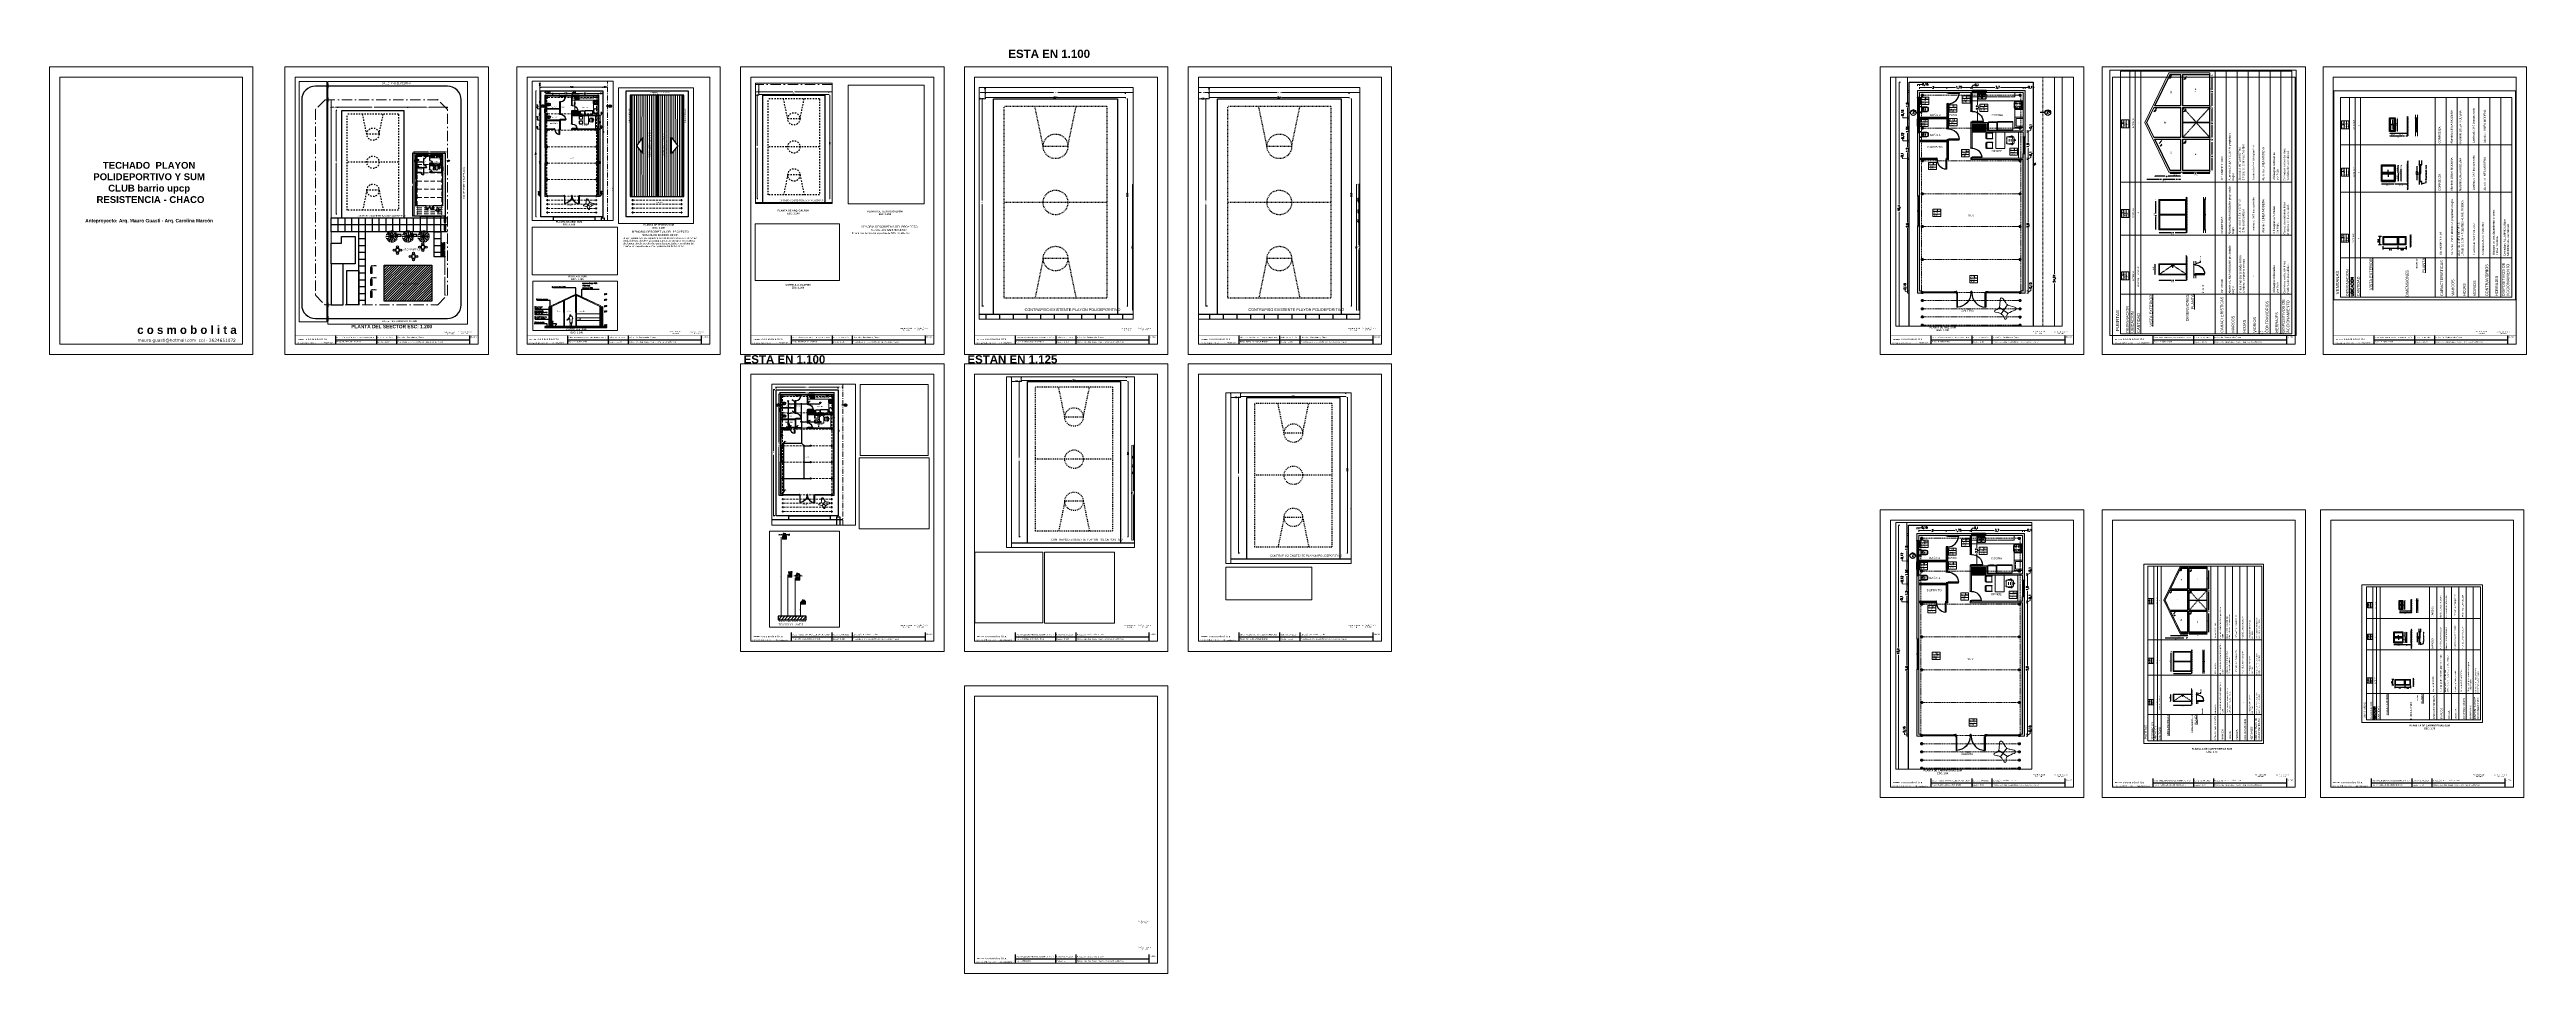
# Paper-space layout 'Layout1' of a CAD drawing. Header units: metres. Extents: x 197 to 559, y 81 to 216.
# The model-space entities are those that its viewports show. They can reach past a viewport. Long polylines and large blocks are cut down to what shows.
import ezdxf
from ezdxf import colors
from ezdxf.entities.mleader import LeaderData, LeaderLine
from ezdxf.enums import TextEntityAlignment as Align
from ezdxf.math import Vec2, Vec3

# ---------------------------------------------------------------- set-up
doc = ezdxf.new("R2010")
doc.units = ezdxf.units.M
doc.header["$LTSCALE"] = 0.1
doc.header["$PDMODE"] = 35
doc.header["$PDSIZE"] = -3
for name, pattern in [('ACAD_ISO03W100', [30, 12, -18]), ('ACAD_ISO04W100', [30, 24, -3, 0, -3]), ('ACAD_ISO10W100', [18, 12, -3, 0, -3]), ('CONTINUA', [0]), ('DASHED2', [0.375, 0.25, -0.125]), ('HIDDEN', [9.525, 6.35, -3.175]), ('HIDDEN2', [4.7625, 3.175, -1.5875]), ('RAYA-PUNTO', [0.625, 0.375, -0.1, 0.05, -0.1]), ('RAYITA-RAYITA', [0.175, 0.075, -0.1])]:
    doc.linetypes.add(name, pattern=pattern)
for name, color, linetype, lineweight in [('0-COTAS', 9, 'Continuous', 0), ('00-LINEAS DE REF', 9, 'Continuous', 0), ('A - COTAS 100', 253, 'Continuous', 0), ('A - VISTA 1', 1, 'Continuous', 20), ('A Eje', 1, 'RAYA-PUNTO', 0), ('A Electrodomestico', 1, 'Continuous', 0), ('A-ABERTURAS', 1, 'Continuous', 0), ('A-CARPINTERIA anotaciones', 1, 'Continuous', 0), ('A-CARPINTERIAS', 1, 'Continuous', 0), ('A-COTAS 1.200', 9, 'Continuous', 0), ('A-MOBILIARIO', 1, 'Continuous', 5), ('A-MUROS', 3, 'Continuous', 0), ('A-PISOS', 252, 'Continuous', 0), ('A-PLANILLA LOCALES', 2, 'Continuous', 0), ('A-PROYECCIONES', 253, 'ACAD_ISO03W100', 0), ('A-PUERTAS', 2, 'Continuous', 0), ('A-VISTA', 7, 'Continuous', 0), ('B Electrodomestico', 1, 'Continuous', 0), ('B Mobiliario', 1, 'Continuous', 0), ('B Sanitario', 1, 'Continuous', 0), ('C Vidrio', 8, 'Continuous', 0), ('D Vegetacion', 1, 'Continuous', 0), ('I-ELECTRICA', 10, 'Continuous', 20)]:
    doc.layers.add(name, color=color, linetype=linetype, lineweight=lineweight)
for name, color, linetype in [('00 veredas', 252, 'Continuous'), ('A - ABERTURAS.', 1, 'Continuous'), ('A - AMOBLAMIENTO', 8, 'Continuous'), ('A - CORTES', 1, 'Continuous'), ('A - MUROS', 2, 'Continuous'), ('A - MUROS NUEVOS.', 4, 'Continuous'), ('A - PISOS', 1, 'Continuous'), ('A - PROYECCION', 1, 'HIDDEN2'), ('A - PUERTAS', 2, 'Continuous'), ('A - TEXTOS', 1, 'Continuous'), ('A - VISTA .5', 8, 'Continuous'), ('A - VISTA 05', 8, 'Continuous'), ('A - VISTA 2', 2, 'Continuous'), ('A- HACH_MURO', 10, 'Continuous'), ('A-ARMADURA', 13, 'ACAD_ISO04W100'), ('A-HORMIGON LLANEADO', 2, 'Continuous'), ('Borde Rio', 160, 'Continuous'), ('I-ELECTRICA COTAS', 8, 'Continuous'), ('I-ELECTRICIDAD', 10, 'Continuous'), ('PLANTA DE TECHOS', 1, 'Continuous'), ('simb_cota nivel', 1, 'Continuous')]:
    doc.layers.add(name, color=color, linetype=linetype)
doc.layers.add('ventana', color=203, linetype='Continuous', plot=False)
doc.styles.add('Afro', font='arial.ttf', dxfattribs={"height": 0.2})
doc.styles.add('arial', font='arial.ttf')
doc.styles.add('C-100', font='ARIALN.TTF')
doc.styles.add('COTAS', font='arial.ttf', dxfattribs={"width": 0.7})
doc.styles.add('COTAS1', font='romans.shx', dxfattribs={"width": 0.7})
doc.styles.add('MARQ ROTULOS', font='arial.ttf')
doc.styles.add('ROMANS', font='romans')
doc.styles.get("Standard").update_dxf_attribs({"font": 'simplex.shx'})
doc.styles.add('Verdana', font='verdana.ttf')
doc.linetypes.add('LÍMITE2', pattern='A,6.35,-2.54,[132,ltypeshp.shx,S=2.54,R=0,X=-2.54,Y=0],-2.54,25.4', length=36.83)
doc.dimstyles.new('1-100', dxfattribs={"dimscale": 0.05, "dimtxt": 6, "dimasz": 3, "dimexe": 1.25, "dimexo": 0.625, "dimtad": 0, "dimzin": 1, "dimtxsty": 'COTAS', "dimcen": 0, "dimazin": 0, "dimtm": 1e-09, "dimtfac": 1, "dimtofl": 0, "dimtmove": 0, "dimatfit": 3, "dimfxl": 1.25, "dimarcsym": 0})
doc.dimstyles.new('10- COTAS PARCIALES EPGC', dxfattribs={"dimscale": 10, "dimtxt": 0.0018, "dimasz": 0.0025, "dimexe": 0.001, "dimexo": 0.001, "dimgap": 0.0005, "dimtad": 1, "dimzin": 1, "dimdsep": 46, "dimtxsty": 'arial', "dimblk": 'DOTSMALL', "dimcen": 0.009, "dimdle": 0.0015, "dimclrd": 1, "dimclre": 1, "dimclrt": 256, "dimazin": 0, "dimtfac": 1, "dimtmove": 2, "dimatfit": 2, "dimldrblk": 'DOTSMALL', "dimfxl": 0.001, "dimfxlon": 1, "dimtolj": 2, "dimtzin": 0, "dimlwd": -1, "dimlwe": -1, "dimarcsym": 0})
doc.dimstyles.new('CARPINTERIA-1.100', dxfattribs={"dimtxt": 0.1, "dimasz": 0.05, "dimexe": 0.1, "dimexo": 0.1, "dimgap": 0.025, "dimtad": 1, "dimtxsty": 'Standard', "dimblk": 'DOT', "dimcen": 0.05, "dimadec": 0, "dimazin": 0, "dimtfac": 1, "dimtmove": 0, "dimatfit": 3, "dimfxl": 1, "dimarcsym": 0})
doc.dimstyles.new('COTAS 1-100', dxfattribs={"dimtxt": 0.1, "dimasz": 0.03, "dimexe": 0.1, "dimexo": 0.0625, "dimgap": 0.05, "dimtad": 1, "dimzin": 0, "dimdsep": 46, "dimtxsty": 'COTAS', "dimblk": 'DOT', "dimcen": 0.09, "dimse1": 1, "dimse2": 1, "dimclrt": 2, "dimadec": 3, "dimazin": 0, "dimtfac": 1, "dimtix": 1, "dimtofl": 0, "dimtmove": 0, "dimatfit": 3, "dimldrblk": 'DOT', "dimfxl": 0.1, "dimtolj": 1, "dimtzin": 0, "dimarcsym": 0})
doc.dimstyles.new('EST-1.100', dxfattribs={"dimtxt": 0.15, "dimasz": 0.01, "dimexe": 0.015, "dimexo": 0, "dimgap": 0.05, "dimtad": 0, "dimtxsty": 'Standard', "dimblk": 'DOT', "dimcen": 0.02, "dimclrd": 256, "dimclre": 256, "dimclrt": 256, "dimazin": 0, "dimtfac": 1, "dimtmove": 0, "dimatfit": 3, "dimfxl": 0.1, "dimfxlon": 1, "dimlwd": -1, "dimlwe": -1, "dimarcsym": 0})
doc.dimstyles.new('MARQ 100', dxfattribs={"dimscale": 0.1, "dimtxt": 1.5, "dimasz": 0.3, "dimexe": 0.25, "dimexo": 1, "dimtad": 0, "dimzin": 1, "dimdsep": 46, "dimtxsty": 'arial', "dimblk": 'BOXFILLED', "dimcen": 2.5, "dimclrd": 256, "dimclre": 256, "dimclrt": 256, "dimazin": 0, "dimtfac": 1, "dimtmove": 2, "dimatfit": 3, "dimldrblk": 'DOTSMALL', "dimfxl": 2, "dimfxlon": 1, "dimlwd": -1, "dimarcsym": 0})
pattern_1 = [(135, (5594531.117956, 6969376.804162), (-0.01998106987, -0.01998106987), [])]
pattern_2 = [(135, (5594530.517956, 6969376.684162), (-0.01998106987, -0.01998106987), [])]
pattern_3 = [(0, (0, 0), (0, 6.985), [5.08, -1.905]), (90, (0, 0), (-6.985, 4e-16), [5.08, -1.905])]
pattern_4 = [(0, (0, 5.0004), (0, 6.985), [5.08, -1.905]), (90, (0, 5.0004), (-6.985, 4e-16), [5.08, -1.905])]

# ---------------------------------------------------------------- blocks, each defined once
blk = doc.blocks.new('PARRI')
at = {"layer": 'A - VISTA 05'}
h = blk.add_hatch(dxfattribs=at)
h.set_pattern_fill('_U', color=256, scale=0.24, angle=90, pattern_type=0)
h.set_pattern_definition([(90, (-0.15, -0.95), (-0.24, 1e-17), [])])
h.paths.add_polyline_path([(-0.85, -0.15), (-0.15, -0.15), (-0.15, -0.95), (-0.85, -0.95)])
h = blk.add_hatch(dxfattribs=at)
h.set_pattern_fill('_U', color=256, scale=0.12, pattern_type=0)
h.set_pattern_definition([(0, (-5593160.82656, -6971936.76978), (0, 0.12), [])])
h.paths.add_polyline_path([(-0.85, -0.15), (-0.15, -0.15), (-0.15, -0.95), (-0.85, -0.95)])
at = {"layer": 'A - VISTA 1'}
blk.add_lwpolyline([(-0.85, -0.15), (-0.15, -0.15), (-0.15, -0.95), (-0.85, -0.95)], close=True, dxfattribs=at)
at = {"layer": 'A-MUROS'}
blk.add_lwpolyline([(-0.85, -0.95), (-0.15, -0.95), (-0.15, -0.15), (-0.85, -0.15), (-0.85, 0), (0, 0), (0, -1.1), (-0.85, -1.1), (-0.85, -0.95)], dxfattribs=at)
blk = doc.blocks.new('ARBOLPL')
for p, q in [((-1.03, 2.11), (-1.2, 2.16)), ((-0.71, 1.67), (-1.1, 2.21)), ((-0.64, 0.71), (-0.76, 2.35)), ((0, -0.03), (-0.17, 2.46)), ((-0.12, 1.84), (0.06, 2.47)), ((0, -0.03), (0.49, 2.42)), ((0.41, 2.02), (0.72, 2.36)), ((0.82, 0.78), (1.11, 2.21)), ((1.02, 1.76), (1.29, 2.11)), ((-1.76, 1.25), (-2.04, 1.42)), ((-1.16, 0.43), (-1.96, 1.52)), ((0, -0.03), (-1.63, 1.86)), ((-1.43, 1.89), (-1.52, 1.96)), ((-1.34, 1.53), (-1.46, 2.03)), ((0, -0.03), (1.78, 1.72)), ((1.53, 0.39), (2.14, 1.26)), ((1.63, 1.58), (1.71, 1.8)), ((1.96, 1), (2.22, 1.12)), ((2.5, 0), (-2.5, 0)), ((-2.23, 0), (-2.49, 0.19)), ((-1.46, 0), (-2.49, -0.21)), ((-1.91, 0.73), (-2.38, 0.72)), ((0, -0.03), (-2.32, 0.89)), ((0, 0), (-2.31, -0.96)), ((0, 0), (-1.61, -1.92)), ((0, 0), (-0.13, -2.5)), ((0, -0.03), (2.41, 0.63)), ((0, 0), (2.42, -0.64)), ((0, 0), (1.81, -1.73)), ((0, 0), (0.52, -2.44)), ((1.46, 0), (2.49, -0.22)), ((1.94, 0.5), (2.46, 0.45)), ((-2.3, -0.17), (-2.48, -0.32)), ((-1.9, -0.79), (-2.37, -0.79)), ((-1.15, -0.48), (-1.94, -1.58)), ((-0.63, -0.75), (-0.73, -2.39)), ((0.83, -0.8), (1.13, -2.23)), ((1.54, -0.4), (2.16, -1.27)), ((1.97, -1), (2.23, -1.12)), ((-1.74, -1.31), (-2.02, -1.48)), ((-1.41, -1.94), (-1.49, -2.01)), ((-1.32, -1.58), (-1.43, -2.05)), ((-0.69, -1.71), (-1.07, -2.26)), ((-0.1, -1.87), (0.09, -2.5)), ((0.44, -2.05), (0.75, -2.39)), ((1.04, -1.78), (1.32, -2.12)), ((1.65, -1.59), (1.73, -1.81)), ((-1, -2.16), (-1.17, -2.21))]:
    blk.add_line(p, q)
blk = doc.blocks.new('*U1')
at = {"color": 0, "linetype": 'ACAD_ISO03W100', "ltscale": 0.001, "transparency": 16777216}
for p, q in [((-0.056, 0), (-0.01, 0)), ((0, 0.01), (0, 0.059)), ((0.01, 0), (0.059, 0)), ((0, -0.059), (0, -0.01))]:
    blk.add_line(p, q, dxfattribs=at)
at = {"color": 0, "linetype": 'Continuous', "ltscale": 0.001, "transparency": 16777216}
for p, q in [((-0.005, 0), (0.005, 0)), ((0, -0.005), (0, 0.005))]:
    blk.add_line(p, q, dxfattribs=at)
blk = doc.blocks.new('Iº')
at = {"layer": 'A-MOBILIARIO'}
for p, q in [((0.528, 0.13), (0.236, 0.13)), ((0.303, 0.05), (0.303, -0.05)), ((0.236, -0.13), (0.528, -0.13))]:
    blk.add_line(p, q, dxfattribs=at)
for points in [[(0.117, -0.215), (0, -0.215), (0, 0.215), (0.124, 0.215, -0.393021), (0.179, 0.163, -0.005021), (0.182, 0.12), (0.216, 0.12, 0.414214), (0.236, 0.14), (0.236, 0.143, -0.414214), (0.268, 0.175), (0.338, 0.175), (0.528, 0.175, -0.35685), (0.651, 0.075, -0.100202), (0.651, -0.075, -0.35685), (0.528, -0.175), (0.338, -0.175), (0.268, -0.175, -0.414214), (0.236, -0.143), (0.236, -0.14, 0.414214), (0.216, -0.12), (0.182, -0.12), (0.182, -0.12), (0.179, -0.163, -0.393021), (0.124, -0.215), (0.117, -0.215)], [(0.005, 0.175), (0.129, 0.175, -0.393021), (0.144, 0.16, -0.019533), (0.15, 0, -0.019217), (0.144, -0.16, -0.393021), (0.129, -0.175), (0.005, -0.175)]]:
    blk.add_lwpolyline(points, format="xyb", dxfattribs=at)
for centre, radius in [((0.25, 0), 0.05), ((0.24, 0.08), 0.0085), ((0.24, -0.08), 0.0085)]:
    blk.add_circle(centre, radius, dxfattribs=at)
for centre, radius, start, end in [((0.383, 0.05), 0.08, 90, 180), ((0.465, -0.003), 0.0578, 101.60594, 177.38074), ((0.463, -0.02), 0.075, 97.256, 97.60578), ((0.528, 0.05), 0.08, 11.44415, 90), ((0.281, 0), 0.332, 348.55585, 11.44415), ((0.383, -0.05), 0.08, 180, 270), ((0.465, 0.003), 0.0578, 182.61926, 258.39406), ((0.463, 0.02), 0.075, 262.39422, 262.744), ((0.528, -0.05), 0.08, 270, 348.55585)]:
    blk.add_arc(centre, radius, start, end, dxfattribs=at)
at = {"layer": 'A-MOBILIARIO', "xscale": -1, "rotation": 90}
blk.add_blockref('*U1', (0.25, 0), dxfattribs=at)
blk = doc.blocks.new('PERFIL C 120')
blk.add_lwpolyline([(0.105, 0), (0.12, 0), (0.12, 0.05), (0, 0.05), (0, 0), (0.015, 0), (0.015, 0.002), (0.002, 0.002), (0.002, 0.048), (0.118, 0.048), (0.118, 0.002), (0.105, 0.002)], close=True)
blk = doc.blocks.new('EST MET')
at = {"layer": 'A-PROYECCIONES', "color": 253, "linetype": 'HIDDEN', "ltscale": 0.5}
blk.add_line((0.12, 0), (7.13, 0), dxfattribs=at)
at = {"layer": 'A - VISTA 2'}
blk.add_blockref('PERFIL C 120', (0, 0), dxfattribs=at)
at = {"layer": 'A - VISTA 2', "xscale": -1, "rotation": 180}
blk.add_blockref('PERFIL C 120', (0, 0), dxfattribs=at)
at = {"layer": 'A - VISTA 2', "xscale": -1}
blk.add_blockref('PERFIL C 120', (7.25, 0), dxfattribs=at)
at = {"layer": 'A - VISTA 2', "rotation": 180}
blk.add_blockref('PERFIL C 120', (7.25, 0), dxfattribs=at)
blk = doc.blocks.new('eq_silla_of')
at = {"linetype": 'ByBlock'}
for p, q in [((-0.286, 0.15), (-0.323, 0.141)), ((-0.312, 0.097), (-0.323, 0.141)), ((-0.307, 0.1), (-0.283, 0.092)), ((-0.307, 0.095), (-0.283, 0.087)), ((-0.306, 0.089), (-0.283, 0.082)), ((-0.304, 0.104), (-0.283, 0.097)), ((-0.3, 0.108), (-0.282, 0.102)), ((-0.284, 0.071), (-0.299, 0.076)), ((-0.281, 0.13), (-0.286, 0.15)), ((-0.282, 0.113), (-0.286, 0.114)), ((-0.28, 0.165), (-0.28, 0.152)), ((-0.275, 0.17), (-0.25, 0.17)), ((-0.247, 0.169), (-0.25, 0.219)), ((-0.245, 0.166), (-0.239, 0.116)), ((-0.09, 0.04), (0.09, 0.04)), ((-0.02, 0.27), (-0.02, 0.308)), ((-0.01, 0.319), (-0.01, 0.27)), ((-0.005, 0.322), (-0.005, 0.27)), ((-0.004, 0.327), (0.035, 0.351)), ((0, 0.323), (0, 0.27)), ((0.005, 0.322), (0.005, 0.27)), ((0.01, 0.319), (0.01, 0.27)), ((0.02, 0.297), (0.054, 0.318)), ((0.02, 0.27), (0.02, 0.308)), ((0.054, 0.318), (0.035, 0.351)), ((0.245, 0.166), (0.239, 0.116)), ((0.247, 0.169), (0.25, 0.219)), ((0.275, 0.17), (0.25, 0.17)), ((0.28, 0.165), (0.28, 0.152)), ((0.282, 0.113), (0.286, 0.114)), ((0.3, 0.108), (0.282, 0.102)), ((0.304, 0.104), (0.283, 0.097)), ((0.307, 0.1), (0.283, 0.092)), ((0.307, 0.095), (0.283, 0.087)), ((0.306, 0.089), (0.283, 0.082)), ((0.284, 0.071), (0.299, 0.076)), ((0.289, 0.073), (0.319, 0.047)), ((0.31, 0.105), (0.344, 0.075)), ((0.319, 0.047), (0.344, 0.075)), ((-0.282, -0.135), (-0.247, -0.135)), ((-0.25, -0.135), (-0.25, -0.265)), ((-0.208, -0.273), (-0.214, -0.293)), ((-0.214, -0.293), (-0.177, -0.304)), ((-0.169, -0.275), (-0.177, -0.304)), ((-0.09, -0.1), (0.09, -0.1)), ((0.148, -0.276), (0.143, -0.289)), ((0.143, -0.289), (0.178, -0.304)), ((0.191, -0.274), (0.178, -0.304)), ((0.282, -0.135), (0.247, -0.135)), ((0.25, -0.135), (0.25, -0.265))]:
    blk.add_line(p, q, dxfattribs=at)
for points in [[(-0.322, 0.139, 0.310293), (-0.328, 0.129, 0.078252), (-0.321, 0.099, 0.286366), (-0.312, 0.093, 0.310293)], [(-0.285, 0.148, -0.129743), (-0.28, 0.147, -0.078252)], [(0.033, 0.349, 0.310293), (0.022, 0.352, 0.078252), (-0.005, 0.336, 0.286366), (-0.008, 0.326, 0.310293)], [(0.052, 0.317, -0.310293), (0.049, 0.306, -0.078252), (0.023, 0.29, -0.068421), (0.02, 0.289, -0.310293)], [(0.318, 0.048, -0.310293), (0.306, 0.048, -0.074466), (0.284, 0.067, -0.068421)], [(0.343, 0.077, 0.310293), (0.341, 0.088, 0.078252), (0.318, 0.108, 0.286366), (0.307, 0.108, 0.310293)], [(-0.213, -0.291, -0.310293), (-0.218, -0.281, -0.021912), (-0.217, -0.272, -0.310293)], [(-0.176, -0.302, 0.310293), (-0.167, -0.296, 0.053753), (-0.16, -0.276, 0.310293)], [(0.144, -0.287, -0.303358), (0.14, -0.277, -0.078252)], [(0.179, -0.302, 0.310293), (0.189, -0.297, 0.065782), (0.2, -0.274, 0.310293)]]:
    blk.add_lwpolyline(points, format="xyb", dxfattribs=at)
for centre, radius, start, end in [((-0.292, 0.095), 0.02, 72.42825, 251.57175), ((5.197, -0.135), 5.484, 177.00316, 179.94771), ((-0.275, 0.165), 0.005, 90, 180), ((-0.23, 0.22), 0.02, 104.78205, 183.01279), ((-0.25, 0.165), 0.005, 5.87741, 90), ((0, -0.65), 0.91, 74.12178, 105.87822), ((-0.232, 0.147), 0.0135, 225.03925, 264.59759), ((-2.58, 0.019), 2.343, 356.34164, 2.36078), ((-0.226, 0.144), 0.019, 217.99909, 268.88954), ((0, -0.65), 0.92, 75.1995, 104.8005), ((-0.226, 0.433), 0.3, 268.58602, 281.0842), ((-0.227, 0.215), 0.0898, 270.29617, 297.55466), ((0, -0.72), 0.875, 78.9158, 101.0842), ((0, 0.307), 0.02, 0.42825, 179.57175), ((0.226, 0.433), 0.3, 258.9158, 271.41398), ((0.227, 0.215), 0.0898, 242.44534, 269.70383), ((0.226, 0.144), 0.019, 271.11046, 322.00091), ((0.232, 0.147), 0.0135, 275.40241, 314.96075), ((0.23, 0.22), 0.02, 356.98721, 75.21795), ((2.58, 0.019), 2.343, 177.63922, 183.65836), ((0.25, 0.165), 0.005, 90, 174.12259), ((0.275, 0.165), 0.005, 0, 90), ((-5.197, -0.135), 5.484, 0.05229, 2.99684), ((0.292, 0.095), 0.02, 288.42825, 107.57175), ((-0.282, -0.13), 0.005, 179.94771, 270), ((-0.245, -0.265), 0.005, 180, 265.5034), ((-0.247, -0.13), 0.005, 270, 356.34164), ((0, 2.85), 3.13, 265.5034, 274.4966), ((0.247, -0.13), 0.005, 183.65836, 270), ((0.245, -0.265), 0.005, 274.4966, 0), ((0.282, -0.13), 0.005, 270, 0.05229)]:
    blk.add_arc(centre, radius, start, end, dxfattribs=at)
blk = doc.blocks.new('Silla 01 - Planta')
at = {"color": 0, "linetype": 'ByBlock', "lineweight": -2}
for points in [[(-0.226, -0.214), (-0.226, -0.216), (-0.225, -0.219), (-0.224, -0.221), (-0.222, -0.223), (-0.221, -0.225), (-0.218, -0.225), (-0.217, -0.226), (-0.214, -0.226), (-0.211, -0.226), (-0.209, -0.225), (-0.206, -0.225), (-0.205, -0.223), (-0.203, -0.221), (-0.202, -0.219), (-0.201, -0.216), (-0.201, -0.214), (-0.201, 0.214), (-0.201, 0.216), (-0.202, 0.219), (-0.203, 0.22), (-0.205, 0.222), (-0.206, 0.224), (-0.209, 0.225), (-0.211, 0.225), (-0.214, 0.226), (-0.217, 0.225), (-0.218, 0.225), (-0.221, 0.224), (-0.222, 0.222), (-0.224, 0.22), (-0.225, 0.219), (-0.226, 0.216), (-0.226, 0.214), (-0.226, -0.214)], [(-0.188, 0.277), (0.188, 0.277), (0.191, 0.276), (0.194, 0.276), (0.195, 0.274), (0.198, 0.272), (0.199, 0.271), (0.2, 0.269), (0.201, 0.266), (0.201, 0.264), (0.201, 0.261), (0.2, 0.259), (0.199, 0.257), (0.198, 0.254), (0.195, 0.254), (0.194, 0.252), (0.191, 0.251), (0.188, 0.251), (-0.188, 0.251), (-0.191, 0.251), (-0.194, 0.252), (-0.195, 0.254), (-0.198, 0.254), (-0.199, 0.257), (-0.2, 0.259), (-0.201, 0.261), (-0.201, 0.264), (-0.201, 0.266), (-0.2, 0.269), (-0.199, 0.271), (-0.198, 0.272), (-0.195, 0.274), (-0.194, 0.276), (-0.191, 0.276), (-0.188, 0.277)], [(-0.176, 0.201), (-0.176, 0.194), (-0.182, 0.19), (-0.186, 0.185), (-0.19, 0.181), (-0.194, 0.175), (-0.197, 0.17), (-0.199, 0.163), (-0.2, 0.157), (-0.2, 0.151), (-0.201, 0.151), (-0.201, 0.264), (-0.201, 0.261), (-0.2, 0.259), (-0.199, 0.257), (-0.198, 0.254), (-0.195, 0.254), (-0.194, 0.252), (-0.191, 0.251), (-0.188, 0.251), (-0.2, 0.251), (-0.2, 0.226), (-0.2, 0.226), (-0.2, 0.221), (-0.199, 0.216), (-0.196, 0.212), (-0.194, 0.208), (-0.189, 0.205), (-0.186, 0.203), (-0.181, 0.202), (-0.176, 0.201)], [(-0.2, 0.251), (0.202, 0.251), (0.202, 0.226), (0.202, 0.226), (0.201, 0.221), (0.2, 0.216), (0.197, 0.212), (0.194, 0.208), (0.191, 0.205), (0.186, 0.202), (0.182, 0.202), (0.177, 0.201), (-0.176, 0.201), (-0.181, 0.202), (-0.185, 0.202), (-0.189, 0.205), (-0.194, 0.208), (-0.196, 0.212), (-0.199, 0.216), (-0.2, 0.221), (-0.2, 0.226), (-0.2, 0.226), (-0.2, 0.251)], [(-0.15, 0.201), (0.151, 0.201), (0.156, 0.201), (0.161, 0.2), (0.166, 0.198), (0.171, 0.197), (0.176, 0.195), (0.179, 0.192), (0.183, 0.19), (0.187, 0.186), (0.19, 0.182), (0.193, 0.179), (0.195, 0.174), (0.198, 0.17), (0.2, 0.165), (0.2, 0.161), (0.201, 0.156), (0.202, 0.151), (0.202, -0.151), (0.201, -0.157), (0.2, -0.161), (0.2, -0.166), (0.198, -0.171), (0.195, -0.175), (0.193, -0.18), (0.19, -0.183), (0.187, -0.186), (0.183, -0.19), (0.179, -0.193), (0.176, -0.196), (0.171, -0.197), (0.166, -0.199), (0.161, -0.2), (0.156, -0.201), (0.151, -0.202), (-0.15, -0.202), (-0.155, -0.201), (-0.16, -0.2), (-0.165, -0.199), (-0.17, -0.197), (-0.174, -0.196), (-0.178, -0.193), (-0.183, -0.19), (-0.186, -0.186), (-0.189, -0.183), (-0.192, -0.18), (-0.194, -0.175), (-0.197, -0.171), (-0.199, -0.166), (-0.2, -0.161), (-0.2, -0.157), (-0.2, -0.151), (-0.2, 0.151), (-0.2, 0.156), (-0.2, 0.161), (-0.199, 0.165), (-0.197, 0.17), (-0.194, 0.174), (-0.192, 0.179), (-0.189, 0.182), (-0.186, 0.186), (-0.183, 0.19), (-0.178, 0.192), (-0.174, 0.195), (-0.17, 0.197), (-0.165, 0.198), (-0.16, 0.2), (-0.155, 0.201), (-0.15, 0.201)], [(0.176, 0.201), (0.176, 0.194), (0.181, 0.191), (0.185, 0.188), (0.189, 0.184), (0.193, 0.18), (0.195, 0.174), (0.198, 0.169), (0.2, 0.164), (0.201, 0.158), (0.201, 0.22), (0.2, 0.216), (0.198, 0.213), (0.195, 0.209), (0.193, 0.207), (0.189, 0.204), (0.185, 0.202), (0.181, 0.202), (0.177, 0.201), (0.176, 0.201), (0.176, 0.201)], [(0.201, 0.251), (0.201, 0.264), (0.201, 0.261), (0.2, 0.259), (0.199, 0.257), (0.198, 0.254), (0.195, 0.254), (0.194, 0.252), (0.191, 0.251), (0.188, 0.251), (0.201, 0.251), (0.201, 0.251)], [(0.201, -0.214), (0.201, -0.216), (0.202, -0.219), (0.203, -0.221), (0.205, -0.223), (0.206, -0.225), (0.209, -0.225), (0.211, -0.226), (0.214, -0.226), (0.217, -0.226), (0.218, -0.225), (0.221, -0.225), (0.222, -0.223), (0.224, -0.221), (0.225, -0.219), (0.226, -0.216), (0.226, -0.214), (0.226, 0.214), (0.226, 0.216), (0.225, 0.219), (0.224, 0.22), (0.222, 0.222), (0.221, 0.224), (0.218, 0.225), (0.217, 0.225), (0.214, 0.226), (0.211, 0.225), (0.209, 0.225), (0.206, 0.224), (0.205, 0.222), (0.203, 0.22), (0.202, 0.219), (0.201, 0.216), (0.201, 0.214), (0.201, -0.214)]]:
    blk.add_lwpolyline(points, dxfattribs=at)
blk = doc.blocks.new('eq_modu_atencon')
at = {"ltscale": 0.1}
for p, q in [((-0.8, -1.7), (-0.8, -0.5)), ((-1.45, -1.7), (-0.8, -1.7))]:
    blk.add_line(p, q, dxfattribs=at)
blk.add_lwpolyline([(-0.8, -0.5), (-1.45, -0.5), (-1.45, -1.7)])
at = {"xscale": -1, "rotation": 90}
for p in [(-1.906, -0.733), (-1.906, -1.433)]:
    blk.add_blockref('Silla 01 - Planta', p, dxfattribs=at)
at = {"rotation": 270}
blk.add_blockref('eq_silla_of', (-0.381, -1.1), dxfattribs=at)
blk = doc.blocks.new('Heladera 110 - Planta')
at = {"color": 0, "linetype": 'ByBlock', "lineweight": -2}
for p, q in [((0.55, -0.625), (-0.55, -0.625)), ((-0.15, -0.625), (-0.15, -0.675)), ((-0.15, -0.625), (-0.15, -0.675))]:
    blk.add_line(p, q, dxfattribs=at)
blk.add_lwpolyline([(0.55, -0.675), (-0.55, -0.675), (-0.55, -0.075), (0.55, -0.075)], close=True, dxfattribs=at)
blk.add_lwpolyline([(0.5, -0.075), (0.5, -0.025), (-0.5, -0.025), (-0.5, -0.075)], dxfattribs=at)
blk = doc.blocks.new('Heladera - Planta')
at = {"color": 0, "linetype": 'ByBlock', "lineweight": -2}
for p, q in [((-0.3, -0.6), (0.3, -0.6)), ((-0.3, -0.61), (0.3, -0.61))]:
    blk.add_line(p, q, dxfattribs=at)
blk.add_lwpolyline([(-0.3, -0.65), (0.3, -0.65), (0.3, -0.05), (-0.3, -0.05)], close=True, dxfattribs=at)
blk.add_lwpolyline([(-0.25, -0.05), (-0.25, -0.025), (0.25, -0.025), (0.25, -0.05)], dxfattribs=at)
blk.add_arc((0, 1.138), 1.813, 260.47272, 279.52728, dxfattribs=at)
blk = doc.blocks.new('Pileta de Cocina Johnson - Planta')
at = {"color": 0, "linetype": 'ByBlock', "lineweight": -2}
for points in [[(-0.25, -0.5), (-0.063, -0.5, 0.414214), (-0.013, -0.45), (-0.013, -0.15, 0.414214), (-0.063, -0.1), (-0.25, -0.1, 0.414214), (-0.3, -0.15), (-0.3, -0.45, 0.414214)], [(-0.25, -0.475), (-0.063, -0.475, 0.414214), (-0.038, -0.45), (-0.038, -0.15, 0.414214), (-0.063, -0.125), (-0.25, -0.125, 0.414214), (-0.275, -0.15), (-0.275, -0.45, 0.414214)], [(0.25, -0.5), (0.062, -0.5, -0.414214), (0.013, -0.45), (0.013, -0.15, -0.414214), (0.062, -0.1), (0.25, -0.1, -0.414214), (0.3, -0.15), (0.3, -0.45, -0.414214)], [(0.25, -0.475), (0.062, -0.475, -0.414214), (0.038, -0.45), (0.038, -0.15, -0.414214), (0.062, -0.125), (0.25, -0.125, -0.414214), (0.275, -0.15), (0.275, -0.45, -0.414214)]]:
    blk.add_lwpolyline(points, format="xyb", close=True, dxfattribs=at)
for points in [[(-0.015, -0.07), (-0.015, -0.3, 1), (0.015, -0.3), (0.015, -0.07)], [(0.014, -0.071), (0.067, -0.124, 1), (0.074, -0.117), (0.021, -0.064)]]:
    blk.add_lwpolyline(points, format="xyb", dxfattribs=at)
for centre, radius in [((-0.15, -0.3), 0.05), ((-0.15, -0.3), 0.0375), ((0, -0.05), 0.025), ((0.15, -0.3), 0.0375), ((0.15, -0.3), 0.025)]:
    blk.add_circle(centre, radius, dxfattribs=at)
blk = doc.blocks.new('CCONBPLN')
for p, q in [((-0.274, 0), (0.274, 0)), ((-0.274, 0), (-0.274, -0.53)), ((0.274, 0), (0.274, -0.53)), ((-0.274, -0.03), (0.274, -0.03)), ((-0.274, -0.56), (-0.274, -0.53)), ((-0.254, -0.109), (-0.254, -0.479)), ((0.254, -0.109), (0.254, -0.479)), ((0.274, -0.56), (0.274, -0.53))]:
    blk.add_line(p, q)
for points in [[(-0.174, -0.551), (-0.124, -0.551), (-0.124, -0.564), (-0.174, -0.564)], [(-0.099, -0.551), (-0.049, -0.551), (-0.049, -0.564), (-0.099, -0.564)], [(-0.024, -0.551), (0.026, -0.551), (0.026, -0.564), (-0.024, -0.564)], [(0.051, -0.551), (0.101, -0.551), (0.101, -0.564), (0.051, -0.564)], [(0.126, -0.551), (0.176, -0.551), (0.176, -0.564), (0.126, -0.564)]]:
    blk.add_lwpolyline(points, close=True)
for centre, radius in [((-0.122, -0.39), 0.065), ((-0.122, -0.198), 0.05), ((0.122, -0.198), 0.05), ((0.122, -0.39), 0.05)]:
    blk.add_circle(centre, radius)
for centre, radius, start, end in [((0, 1.307), 1.857, 261.51342, 278.48658), ((0, 1.307), 1.887, 261.64934, 278.35066), ((-0.224, -0.109), 0.03, 97.14881, 180), ((-0.224, -0.479), 0.03, 180, 262.85119), ((-0.005, -1.841), 1.776, 89.82931, 97.19622), ((-0.005, 1.253), 1.776, 262.80378, 270.17069), ((0.005, -1.841), 1.776, 82.80378, 90.17069), ((0.005, 1.253), 1.776, 269.82931, 277.19622), ((0.224, -0.109), 0.03, 0, 82.85119), ((0.224, -0.479), 0.03, 277.14881, 0)]:
    blk.add_arc(centre, radius, start, end)
at = {"flags": 9}
for tag, p in [('CODIGO', (0.609, -0.545)), ('PRODUCTO', (0.609, -0.127))]:
    blk.add_attdef(tag, p, '', height=0.1, dxfattribs=at)
blk = doc.blocks.new('PUERTA 85 der')
for points in [[(-0.82, 0), (-0.82, 0.038), (-0.81, 0.038), (-0.82, 0.1), (-0.84, 0.1), (-0.84, 0.1), (-0.85, 0.1), (-0.85, 0.1), (-0.85, 0), (-0.85, 0), (-0.84, 0), (-0.84, 0)], [(-0.03, 0), (-0.03, -0.79), (-0.068, -0.79), (-0.068, 0)], [(-0.03, 0), (-0.03, 0.038), (-0.04, 0.038), (-0.03, 0.1), (-0.01, 0.1), (-0.01, 0.1), (0, 0.1), (0, 0.1), (0, 0), (0, 0), (-0.01, 0), (-0.01, 0)]]:
    blk.add_lwpolyline(points, close=True)
at = {"color": 9}
blk.add_arc((-0.03, 0), 0.79, 180, 267.2429, dxfattribs=at)
blk = doc.blocks.new('PUERTA 75 der')
for points in [[(-0.72, 0), (-0.72, 0.038), (-0.71, 0.038), (-0.72, 0.1), (-0.74, 0.1), (-0.74, 0.1), (-0.75, 0.1), (-0.75, 0.1), (-0.75, 0), (-0.75, 0), (-0.74, 0), (-0.74, 0)], [(-0.03, 0), (-0.03, -0.69), (-0.068, -0.69), (-0.068, 0)], [(-0.03, 0), (-0.03, 0.038), (-0.04, 0.038), (-0.03, 0.1), (-0.01, 0.1), (-0.01, 0.1), (0, 0.1), (0, 0.1), (0, 0), (0, 0), (-0.01, 0), (-0.01, 0)]]:
    blk.add_lwpolyline(points, close=True)
at = {"color": 9}
blk.add_arc((-0.03, 0), 0.69, 180, 266.84298, dxfattribs=at)
blk = doc.blocks.new('PUERTA 75 izq')
for points in [[(0.03, 0.1), (0.03, 0.79), (0.068, 0.79), (0.068, 0.1)], [(0.03, 0.1), (0.03, 0.062), (0.04, 0.062), (0.03, 0), (0.01, 0), (0.01, 0), (0, 0), (0, 0), (0, 0.1), (0, 0.1), (0.01, 0.1), (0.01, 0.1)], [(0.72, 0.1), (0.72, 0.062), (0.71, 0.062), (0.72, 0), (0.74, 0), (0.74, 0), (0.75, 0), (0.75, 0), (0.75, 0.1), (0.75, 0.1), (0.74, 0.1), (0.74, 0.1)]]:
    blk.add_lwpolyline(points, close=True)
at = {"color": 9}
blk.add_arc((0.03, 0.1), 0.69, 0, 86.84298, dxfattribs=at)
blk = doc.blocks.new('_Dot')
at = {"color": 0, "linetype": 'ByBlock', "lineweight": -2}
blk.add_line((-0.5, 0), (-1, 0), dxfattribs=at)
at = {"color": 0, "linetype": 'ByBlock', "const_width": 0.5}
blk.add_lwpolyline([(-0.25, 0, 1), (0.25, 0, 1)], format="xyb", close=True, dxfattribs=at)
blk = doc.blocks.new('*D116')
at = {"layer": 'A - COTAS 100', "transparency": 16777216}
for p, q in [((5593152.7, 6971960.217), (5593152.585, 6971960.217)), ((5593152.6, 6971960.207), (5593152.6, 6971959.51)), ((5593152.6, 6971958.427), (5593152.6, 6971959.125)), ((5593152.7, 6971958.417), (5593152.585, 6971958.417))]:
    blk.add_line(p, q, dxfattribs=at)
at = {"layer": 'Defpoints', "color": 0, "transparency": 16777216}
for p in [(5593152.995, 6971960.217), (5593152.6, 6971958.417), (5593152.995, 6971958.417)]:
    blk.add_point(p, dxfattribs=at)
at = {"layer": 'A - COTAS 100', "transparency": 16777216, "xscale": 0.01, "yscale": 0.01, "zscale": 0.01}
for p, rotation in [((5593152.6, 6971960.217), 90), ((5593152.6, 6971958.417), 270)]:
    blk.add_blockref('_Dot', p, dxfattribs=dict(at, rotation=rotation))
at = {"layer": 'A - COTAS 100', "transparency": 16777216, "insert": (5593152.6, 6971959.317), "char_height": 0.15, "attachment_point": 5, "rotation": 90}
blk.add_mtext('1,8', dxfattribs=at)
blk = doc.blocks.new('*D117')
at = {"layer": 'A - COTAS 100', "transparency": 16777216}
for p, q in [((5593152.256, 6971958.369), (5593152.256, 6971958.469)), ((5593152.6, 6971958.357), (5593152.256, 6971958.369)), ((5593152.7, 6971958.417), (5593152.585, 6971958.417)), ((5593152.7, 6971958.297), (5593152.585, 6971958.297)), ((5593152.6, 6971958.407), (5593152.6, 6971958.307))]:
    blk.add_line(p, q, dxfattribs=at)
at = {"layer": 'Defpoints', "color": 0, "transparency": 16777216}
for p in [(5593152.6, 6971958.297), (5593152.845, 6971958.297), (5593152.995, 6971958.417)]:
    blk.add_point(p, dxfattribs=at)
at = {"layer": 'A - COTAS 100', "transparency": 16777216, "xscale": 0.01, "yscale": 0.01, "zscale": 0.01}
for p, rotation in [((5593152.6, 6971958.417), 90), ((5593152.6, 6971958.297), 270)]:
    blk.add_blockref('_Dot', p, dxfattribs=dict(at, rotation=rotation))
at = {"layer": 'A - COTAS 100', "transparency": 16777216, "insert": (5593152.256, 6971958.733), "char_height": 0.15, "attachment_point": 5, "rotation": 90}
blk.add_mtext('0,12', dxfattribs=at)
blk = doc.blocks.new('*D118')
at = {"layer": 'A - COTAS 100', "transparency": 16777216}
for p, q in [((5593152.7, 6971958.297), (5593152.585, 6971958.297)), ((5593152.6, 6971958.287), (5593152.6, 6971957.778)), ((5593152.6, 6971956.747), (5593152.6, 6971957.257)), ((5593152.7, 6971956.737), (5593152.585, 6971956.737))]:
    blk.add_line(p, q, dxfattribs=at)
at = {"layer": 'Defpoints', "color": 0, "transparency": 16777216}
for p in [(5593152.845, 6971958.297), (5593152.6, 6971956.737), (5593152.995, 6971956.737)]:
    blk.add_point(p, dxfattribs=at)
at = {"layer": 'A - COTAS 100', "transparency": 16777216, "xscale": 0.01, "yscale": 0.01, "zscale": 0.01}
for p, rotation in [((5593152.6, 6971958.297), 90), ((5593152.6, 6971956.737), 270)]:
    blk.add_blockref('_Dot', p, dxfattribs=dict(at, rotation=rotation))
at = {"layer": 'A - COTAS 100', "transparency": 16777216, "insert": (5593152.6, 6971957.517), "char_height": 0.15, "attachment_point": 5, "rotation": 90}
blk.add_mtext('1,56', dxfattribs=at)
blk = doc.blocks.new('*D119')
at = {"layer": 'A - COTAS 100', "transparency": 16777216}
for p, q in [((5593152.259, 6971956.684), (5593152.259, 6971956.784)), ((5593152.6, 6971956.677), (5593152.259, 6971956.684)), ((5593152.7, 6971956.737), (5593152.585, 6971956.737)), ((5593152.7, 6971956.617), (5593152.585, 6971956.617)), ((5593152.6, 6971956.727), (5593152.6, 6971956.627))]:
    blk.add_line(p, q, dxfattribs=at)
at = {"layer": 'Defpoints', "color": 0, "transparency": 16777216}
for p in [(5593152.6, 6971956.617), (5593152.995, 6971956.737), (5593152.995, 6971956.617)]:
    blk.add_point(p, dxfattribs=at)
at = {"layer": 'A - COTAS 100', "transparency": 16777216, "xscale": 0.01, "yscale": 0.01, "zscale": 0.01}
for p, rotation in [((5593152.6, 6971956.737), 90), ((5593152.6, 6971956.617), 270)]:
    blk.add_blockref('_Dot', p, dxfattribs=dict(at, rotation=rotation))
at = {"layer": 'A - COTAS 100', "transparency": 16777216, "insert": (5593152.259, 6971957.048), "char_height": 0.15, "attachment_point": 5, "rotation": 90}
blk.add_mtext('0,12', dxfattribs=at)
blk = doc.blocks.new('*D120')
at = {"layer": 'A - COTAS 100', "transparency": 16777216}
for p, q in [((5593152.7, 6971956.617), (5593152.585, 6971956.617)), ((5593152.6, 6971956.607), (5593152.6, 6971956.21)), ((5593152.7, 6971955.417), (5593152.585, 6971955.417)), ((5593152.6, 6971955.427), (5593152.6, 6971955.825))]:
    blk.add_line(p, q, dxfattribs=at)
at = {"layer": 'Defpoints', "color": 0, "transparency": 16777216}
for p in [(5593152.995, 6971956.617), (5593152.6, 6971955.417), (5593152.995, 6971955.417)]:
    blk.add_point(p, dxfattribs=at)
at = {"layer": 'A - COTAS 100', "transparency": 16777216, "xscale": 0.01, "yscale": 0.01, "zscale": 0.01}
for p, rotation in [((5593152.6, 6971956.617), 90), ((5593152.6, 6971955.417), 270)]:
    blk.add_blockref('_Dot', p, dxfattribs=dict(at, rotation=rotation))
at = {"layer": 'A - COTAS 100', "transparency": 16777216, "insert": (5593152.6, 6971956.017), "char_height": 0.15, "attachment_point": 5, "rotation": 90}
blk.add_mtext('1,2', dxfattribs=at)
blk = doc.blocks.new('*D121')
at = {"layer": 'A - COTAS 100', "transparency": 16777216}
for p, q in [((5593152.215, 6971955.387), (5593152.215, 6971955.487)), ((5593152.6, 6971955.367), (5593152.215, 6971955.387)), ((5593152.7, 6971955.417), (5593152.585, 6971955.417)), ((5593152.6, 6971955.427), (5593152.6, 6971955.437)), ((5593152.6, 6971955.417), (5593152.6, 6971955.317)), ((5593152.6, 6971955.417), (5593152.6, 6971955.317)), ((5593152.7, 6971955.317), (5593152.585, 6971955.317)), ((5593152.6, 6971955.307), (5593152.6, 6971955.297))]:
    blk.add_line(p, q, dxfattribs=at)
at = {"layer": 'Defpoints', "color": 0, "transparency": 16777216}
for p in [(5593152.995, 6971955.417), (5593152.6, 6971955.317), (5593152.995, 6971955.317)]:
    blk.add_point(p, dxfattribs=at)
at = {"layer": 'A - COTAS 100', "transparency": 16777216, "xscale": 0.01, "yscale": 0.01, "zscale": 0.01}
for p, rotation in [((5593152.6, 6971955.417), 270), ((5593152.6, 6971955.317), 90)]:
    blk.add_blockref('_Dot', p, dxfattribs=dict(at, rotation=rotation))
at = {"layer": 'A - COTAS 100', "transparency": 16777216, "insert": (5593152.215, 6971955.662), "char_height": 0.15, "attachment_point": 5, "rotation": 90}
blk.add_mtext('0,1', dxfattribs=at)
blk = doc.blocks.new('*D122')
at = {"layer": 'A - COTAS 100', "transparency": 16777216}
for p, q in [((5593152.7, 6971955.317), (5593152.585, 6971955.317)), ((5593152.6, 6971955.307), (5593152.6, 6971950.721)), ((5593152.6, 6971945.727), (5593152.6, 6971950.314)), ((5593152.7, 6971945.717), (5593152.585, 6971945.717))]:
    blk.add_line(p, q, dxfattribs=at)
at = {"layer": 'Defpoints', "color": 0, "transparency": 16777216}
for p in [(5593152.995, 6971955.317), (5593152.6, 6971945.717), (5593152.995, 6971945.717)]:
    blk.add_point(p, dxfattribs=at)
at = {"layer": 'A - COTAS 100', "transparency": 16777216, "xscale": 0.01, "yscale": 0.01, "zscale": 0.01}
for p, rotation in [((5593152.6, 6971955.317), 90), ((5593152.6, 6971945.717), 270)]:
    blk.add_blockref('_Dot', p, dxfattribs=dict(at, rotation=rotation))
at = {"layer": 'A - COTAS 100', "transparency": 16777216, "insert": (5593152.6, 6971950.517), "char_height": 0.15, "attachment_point": 5, "rotation": 90}
blk.add_mtext('9,6', dxfattribs=at)
blk = doc.blocks.new('*D123')
at = {"layer": 'A - COTAS 100', "transparency": 16777216}
for p, q in [((5593152.421, 6971945.696), (5593152.421, 6971945.796)), ((5593152.6, 6971945.642), (5593152.421, 6971945.696)), ((5593152.7, 6971945.717), (5593152.585, 6971945.717)), ((5593152.7, 6971945.567), (5593152.585, 6971945.567)), ((5593152.6, 6971945.707), (5593152.6, 6971945.577))]:
    blk.add_line(p, q, dxfattribs=at)
at = {"layer": 'Defpoints', "color": 0, "transparency": 16777216}
for p in [(5593152.6, 6971945.567), (5593152.995, 6971945.717), (5593152.995, 6971945.567)]:
    blk.add_point(p, dxfattribs=at)
at = {"layer": 'A - COTAS 100', "transparency": 16777216, "xscale": 0.01, "yscale": 0.01, "zscale": 0.01}
for p, rotation in [((5593152.6, 6971945.717), 90), ((5593152.6, 6971945.567), 270)]:
    blk.add_blockref('_Dot', p, dxfattribs=dict(at, rotation=rotation))
at = {"layer": 'A - COTAS 100', "transparency": 16777216, "insert": (5593152.421, 6971946.06), "char_height": 0.15, "attachment_point": 5, "rotation": 90}
blk.add_mtext('0,15', dxfattribs=at)
blk = doc.blocks.new('*D124')
at = {"layer": 'A - COTAS 100', "transparency": 16777216}
for p, q in [((5593153.472, 6971960.489), (5593153.472, 6971960.604)), ((5593153.482, 6971960.589), (5593154.372, 6971960.589)), ((5593155.462, 6971960.589), (5593154.572, 6971960.589)), ((5593155.472, 6971960.489), (5593155.472, 6971960.604))]:
    blk.add_line(p, q, dxfattribs=at)
at = {"layer": 'Defpoints', "color": 0, "transparency": 16777216}
for p in [(5593155.472, 6971960.589), (5593153.472, 6971960.217), (5593155.472, 6971960.207)]:
    blk.add_point(p, dxfattribs=at)
at = {"layer": 'A - COTAS 100', "transparency": 16777216, "xscale": 0.01, "yscale": 0.01, "zscale": 0.01, "rotation": 180}
blk.add_blockref('_Dot', (5593153.472, 6971960.589), dxfattribs=at)
at = {"layer": 'A - COTAS 100', "transparency": 16777216, "xscale": 0.01, "yscale": 0.01, "zscale": 0.01}
blk.add_blockref('_Dot', (5593155.472, 6971960.589), dxfattribs=at)
at = {"layer": 'A - COTAS 100', "transparency": 16777216, "insert": (5593154.472, 6971960.589), "char_height": 0.15, "attachment_point": 5}
blk.add_mtext('2', dxfattribs=at)
blk = doc.blocks.new('*D125')
at = {"layer": 'A - COTAS 100', "transparency": 16777216}
for p, q in [((5593155.472, 6971960.489), (5593155.472, 6971960.604)), ((5593155.482, 6971960.589), (5593156.083, 6971960.589)), ((5593157.212, 6971960.589), (5593156.612, 6971960.589)), ((5593157.222, 6971960.489), (5593157.222, 6971960.604))]:
    blk.add_line(p, q, dxfattribs=at)
at = {"layer": 'Defpoints', "color": 0, "transparency": 16777216}
for p in [(5593157.222, 6971960.589), (5593155.472, 6971960.207), (5593157.222, 6971960.217)]:
    blk.add_point(p, dxfattribs=at)
at = {"layer": 'A - COTAS 100', "transparency": 16777216, "xscale": 0.01, "yscale": 0.01, "zscale": 0.01, "rotation": 180}
blk.add_blockref('_Dot', (5593155.472, 6971960.589), dxfattribs=at)
at = {"layer": 'A - COTAS 100', "transparency": 16777216, "xscale": 0.01, "yscale": 0.01, "zscale": 0.01}
blk.add_blockref('_Dot', (5593157.222, 6971960.589), dxfattribs=at)
at = {"layer": 'A - COTAS 100', "transparency": 16777216, "insert": (5593156.347, 6971960.589), "char_height": 0.15, "attachment_point": 5}
blk.add_mtext('1,75', dxfattribs=at)
blk = doc.blocks.new('*D126')
at = {"layer": 'A - COTAS 100', "transparency": 16777216}
for p, q in [((5593157.212, 6971960.589), (5593157.202, 6971960.589)), ((5593157.222, 6971960.489), (5593157.222, 6971960.604)), ((5593157.222, 6971960.589), (5593157.322, 6971960.589)), ((5593157.222, 6971960.589), (5593157.322, 6971960.589)), ((5593157.272, 6971960.589), (5593157.383, 6971960.76)), ((5593157.322, 6971960.489), (5593157.322, 6971960.604)), ((5593157.332, 6971960.589), (5593157.342, 6971960.589)), ((5593157.383, 6971960.76), (5593157.483, 6971960.76))]:
    blk.add_line(p, q, dxfattribs=at)
at = {"layer": 'Defpoints', "color": 0, "transparency": 16777216}
for p in [(5593157.322, 6971960.589), (5593157.222, 6971960.217), (5593157.322, 6971960.217)]:
    blk.add_point(p, dxfattribs=at)
at = {"layer": 'A - COTAS 100', "transparency": 16777216, "xscale": 0.01, "yscale": 0.01, "zscale": 0.01}
blk.add_blockref('_Dot', (5593157.222, 6971960.589), dxfattribs=at)
at = {"layer": 'A - COTAS 100', "transparency": 16777216, "xscale": 0.01, "yscale": 0.01, "zscale": 0.01, "rotation": 180}
blk.add_blockref('_Dot', (5593157.322, 6971960.589), dxfattribs=at)
at = {"layer": 'A - COTAS 100', "transparency": 16777216, "insert": (5593157.658, 6971960.76), "char_height": 0.15, "attachment_point": 5}
blk.add_mtext('0,1', dxfattribs=at)
blk = doc.blocks.new('*D127')
at = {"layer": 'A - COTAS 100', "transparency": 16777216}
for p, q in [((5593157.601, 6971960.217), (5593157.716, 6971960.217)), ((5593157.701, 6971960.207), (5593157.701, 6971959.325)), ((5593157.701, 6971958.027), (5593157.701, 6971958.91)), ((5593157.801, 6971958.017), (5593157.686, 6971958.017))]:
    blk.add_line(p, q, dxfattribs=at)
at = {"layer": 'Defpoints', "color": 0, "transparency": 16777216}
for p in [(5593157.322, 6971960.217), (5593157.701, 6971958.017), (5593158.422, 6971958.017)]:
    blk.add_point(p, dxfattribs=at)
at = {"layer": 'A - COTAS 100', "transparency": 16777216, "xscale": 0.01, "yscale": 0.01, "zscale": 0.01}
for p, rotation in [((5593157.701, 6971960.217), 90), ((5593157.701, 6971958.017), 270)]:
    blk.add_blockref('_Dot', p, dxfattribs=dict(at, rotation=rotation))
at = {"layer": 'A - COTAS 100', "transparency": 16777216, "insert": (5593157.701, 6971959.117), "char_height": 0.15, "attachment_point": 5, "rotation": 90}
blk.add_mtext('2,2', dxfattribs=at)
blk = doc.blocks.new('*D128')
at = {"layer": 'A - COTAS 100', "transparency": 16777216}
for p, q in [((5593161.597, 6971957.475), (5593161.597, 6971957.575)), ((5593161.301, 6971957.417), (5593161.416, 6971957.417)), ((5593161.301, 6971957.317), (5593161.416, 6971957.317)), ((5593161.401, 6971957.367), (5593161.597, 6971957.475)), ((5593161.401, 6971957.427), (5593161.401, 6971957.437)), ((5593161.401, 6971957.417), (5593161.401, 6971957.317)), ((5593161.401, 6971957.417), (5593161.401, 6971957.317)), ((5593161.401, 6971957.307), (5593161.401, 6971957.297))]:
    blk.add_line(p, q, dxfattribs=at)
at = {"layer": 'Defpoints', "color": 0, "transparency": 16777216}
for p in [(5593161.022, 6971957.417), (5593161.022, 6971957.317), (5593161.401, 6971957.317)]:
    blk.add_point(p, dxfattribs=at)
at = {"layer": 'A - COTAS 100', "transparency": 16777216, "xscale": 0.01, "yscale": 0.01, "zscale": 0.01}
for p, rotation in [((5593161.401, 6971957.417), 270), ((5593161.401, 6971957.317), 90)]:
    blk.add_blockref('_Dot', p, dxfattribs=dict(at, rotation=rotation))
at = {"layer": 'A - COTAS 100', "transparency": 16777216, "insert": (5593161.597, 6971957.75), "char_height": 0.15, "attachment_point": 5, "rotation": 90}
blk.add_mtext('0,1', dxfattribs=at)
blk = doc.blocks.new('*D129')
at = {"layer": 'A - COTAS 100', "transparency": 16777216}
for p, q in [((5593161.301, 6971957.317), (5593161.416, 6971957.317)), ((5593161.401, 6971957.307), (5593161.401, 6971956.557)), ((5593161.401, 6971955.427), (5593161.401, 6971956.178)), ((5593161.301, 6971955.417), (5593161.416, 6971955.417))]:
    blk.add_line(p, q, dxfattribs=at)
at = {"layer": 'Defpoints', "color": 0, "transparency": 16777216}
for p in [(5593161.022, 6971957.317), (5593161.022, 6971955.417), (5593161.401, 6971955.417)]:
    blk.add_point(p, dxfattribs=at)
at = {"layer": 'A - COTAS 100', "transparency": 16777216, "xscale": 0.01, "yscale": 0.01, "zscale": 0.01}
for p, rotation in [((5593161.401, 6971957.317), 90), ((5593161.401, 6971955.417), 270)]:
    blk.add_blockref('_Dot', p, dxfattribs=dict(at, rotation=rotation))
at = {"layer": 'A - COTAS 100', "transparency": 16777216, "insert": (5593161.401, 6971956.367), "char_height": 0.15, "attachment_point": 5, "rotation": 90}
blk.add_mtext('1,9', dxfattribs=at)
blk = doc.blocks.new('*D130')
at = {"layer": 'A - COTAS 100', "transparency": 16777216}
for p, q in [((5593161.301, 6971955.417), (5593161.416, 6971955.417)), ((5593161.401, 6971955.367), (5593161.601, 6971955.475)), ((5593161.401, 6971955.427), (5593161.401, 6971955.437)), ((5593161.401, 6971955.417), (5593161.401, 6971955.317)), ((5593161.401, 6971955.417), (5593161.401, 6971955.317)), ((5593161.601, 6971955.475), (5593161.601, 6971955.575)), ((5593161.301, 6971955.317), (5593161.416, 6971955.317)), ((5593161.401, 6971955.307), (5593161.401, 6971955.297))]:
    blk.add_line(p, q, dxfattribs=at)
at = {"layer": 'Defpoints', "color": 0, "transparency": 16777216}
for p in [(5593161.022, 6971955.417), (5593161.022, 6971955.317), (5593161.401, 6971955.317)]:
    blk.add_point(p, dxfattribs=at)
at = {"layer": 'A - COTAS 100', "transparency": 16777216, "xscale": 0.01, "yscale": 0.01, "zscale": 0.01}
for p, rotation in [((5593161.401, 6971955.417), 270), ((5593161.401, 6971955.317), 90)]:
    blk.add_blockref('_Dot', p, dxfattribs=dict(at, rotation=rotation))
at = {"layer": 'A - COTAS 100', "transparency": 16777216, "insert": (5593161.601, 6971955.75), "char_height": 0.15, "attachment_point": 5, "rotation": 90}
blk.add_mtext('0,1', dxfattribs=at)
blk = doc.blocks.new('*D131')
at = {"layer": 'A - COTAS 100', "transparency": 16777216}
for p, q in [((5593161.301, 6971955.317), (5593161.416, 6971955.317)), ((5593161.401, 6971955.307), (5593161.401, 6971950.721)), ((5593161.401, 6971945.727), (5593161.401, 6971950.314)), ((5593161.301, 6971945.717), (5593161.416, 6971945.717))]:
    blk.add_line(p, q, dxfattribs=at)
at = {"layer": 'Defpoints', "color": 0, "transparency": 16777216}
for p in [(5593161.022, 6971955.317), (5593161.022, 6971945.717), (5593161.401, 6971945.717)]:
    blk.add_point(p, dxfattribs=at)
at = {"layer": 'A - COTAS 100', "transparency": 16777216, "xscale": 0.01, "yscale": 0.01, "zscale": 0.01}
for p, rotation in [((5593161.401, 6971955.317), 90), ((5593161.401, 6971945.717), 270)]:
    blk.add_blockref('_Dot', p, dxfattribs=dict(at, rotation=rotation))
at = {"layer": 'A - COTAS 100', "transparency": 16777216, "insert": (5593161.401, 6971950.517), "char_height": 0.15, "attachment_point": 5, "rotation": 90}
blk.add_mtext('9,6', dxfattribs=at)
blk = doc.blocks.new('*D132')
at = {"layer": 'A - COTAS 100', "transparency": 16777216}
for p, q in [((5593161.301, 6971945.717), (5593161.416, 6971945.717)), ((5593161.301, 6971945.567), (5593161.416, 6971945.567)), ((5593161.401, 6971945.642), (5593161.586, 6971945.75)), ((5593161.401, 6971945.707), (5593161.401, 6971945.577)), ((5593161.586, 6971945.75), (5593161.586, 6971945.85))]:
    blk.add_line(p, q, dxfattribs=at)
at = {"layer": 'Defpoints', "color": 0, "transparency": 16777216}
for p in [(5593161.022, 6971945.717), (5593161.022, 6971945.567), (5593161.401, 6971945.567)]:
    blk.add_point(p, dxfattribs=at)
at = {"layer": 'A - COTAS 100', "transparency": 16777216, "xscale": 0.01, "yscale": 0.01, "zscale": 0.01}
for p, rotation in [((5593161.401, 6971945.717), 90), ((5593161.401, 6971945.567), 270)]:
    blk.add_blockref('_Dot', p, dxfattribs=dict(at, rotation=rotation))
at = {"layer": 'A - COTAS 100', "transparency": 16777216, "insert": (5593161.586, 6971946.114), "char_height": 0.15, "attachment_point": 5, "rotation": 90}
blk.add_mtext('0,15', dxfattribs=at)
blk = doc.blocks.new('*D133')
at = {"layer": 'A - COTAS 100', "transparency": 16777216}
for p, q in [((5593152.086, 6971960.967), (5593151.971, 6971960.967)), ((5593151.986, 6971960.957), (5593151.986, 6971952.035)), ((5593151.986, 6971942.577), (5593151.986, 6971951.5)), ((5593152.086, 6971942.567), (5593151.971, 6971942.567))]:
    blk.add_line(p, q, dxfattribs=at)
at = {"layer": 'Defpoints', "color": 0, "transparency": 16777216}
for p in [(5593151.986, 6971960.967), (5593152.335, 6971960.967), (5593152.334, 6971942.567)]:
    blk.add_point(p, dxfattribs=at)
at = {"layer": 'A - COTAS 100', "transparency": 16777216, "xscale": 0.01, "yscale": 0.01, "zscale": 0.01}
for p, rotation in [((5593151.986, 6971960.967), 90), ((5593151.986, 6971942.567), 270)]:
    blk.add_blockref('_Dot', p, dxfattribs=dict(at, rotation=rotation))
at = {"layer": 'A - COTAS 100', "transparency": 16777216, "insert": (5593151.986, 6971951.767), "char_height": 0.15, "attachment_point": 5, "rotation": 90}
blk.add_mtext('18,4', dxfattribs=at)
blk = doc.blocks.new('*D134')
at = {"layer": 'A - COTAS 100', "transparency": 16777216}
for p, q in [((5593128.572, 6971976.911), (5593128.572, 6971977.026)), ((5593128.582, 6971977.011), (5593143.772, 6971977.011)), ((5593159.632, 6971977.011), (5593144.443, 6971977.011)), ((5593159.642, 6971976.911), (5593159.642, 6971977.026))]:
    blk.add_line(p, q, dxfattribs=at)
at = {"layer": 'Defpoints', "color": 0, "transparency": 16777216}
for p in [(5593128.572, 6971976.57), (5593159.642, 6971977.011), (5593159.642, 6971976.57)]:
    blk.add_point(p, dxfattribs=at)
at = {"layer": 'A - COTAS 100', "transparency": 16777216, "xscale": 0.01, "yscale": 0.01, "zscale": 0.01, "rotation": 180}
blk.add_blockref('_Dot', (5593128.572, 6971977.011), dxfattribs=at)
at = {"layer": 'A - COTAS 100', "transparency": 16777216, "xscale": 0.01, "yscale": 0.01, "zscale": 0.01}
blk.add_blockref('_Dot', (5593159.642, 6971977.011), dxfattribs=at)
at = {"layer": 'A - COTAS 100', "transparency": 16777216, "insert": (5593144.107, 6971977.011), "char_height": 0.15, "attachment_point": 5}
blk.add_mtext('31,07', dxfattribs=at)
blk = doc.blocks.new('*D136')
at = {"layer": 'A - COTAS 100', "transparency": 16777216}
for p, q in [((5593163.214, 6971973.74), (5593163.329, 6971973.74)), ((5593163.314, 6971973.73), (5593163.314, 6971946.974)), ((5593163.314, 6971919.51), (5593163.314, 6971946.266)), ((5593163.214, 6971919.5), (5593163.329, 6971919.5))]:
    blk.add_line(p, q, dxfattribs=at)
at = {"layer": 'Defpoints', "color": 0, "transparency": 16777216}
for p in [(5593162.472, 6971973.74), (5593162.472, 6971919.5), (5593163.314, 6971919.5)]:
    blk.add_point(p, dxfattribs=at)
at = {"layer": 'A - COTAS 100', "transparency": 16777216, "xscale": 0.01, "yscale": 0.01, "zscale": 0.01}
for p, rotation in [((5593163.314, 6971973.74), 90), ((5593163.314, 6971919.5), 270)]:
    blk.add_blockref('_Dot', p, dxfattribs=dict(at, rotation=rotation))
at = {"layer": 'A - COTAS 100', "transparency": 16777216, "insert": (5593163.314, 6971946.62), "char_height": 0.15, "attachment_point": 5, "rotation": 90}
blk.add_mtext('54,24', dxfattribs=at)
blk = doc.blocks.new('*D139')
at = {"layer": 'A - COTAS 100', "transparency": 16777216}
for p, q in [((5593128.572, 6971973.47), (5593128.572, 6971973.485)), ((5593128.582, 6971973.47), (5593129.273, 6971973.47)), ((5593130.492, 6971973.47), (5593129.802, 6971973.47)), ((5593130.502, 6971973.47), (5593130.502, 6971973.485))]:
    blk.add_line(p, q, dxfattribs=at)
at = {"layer": 'Defpoints', "color": 0, "transparency": 16777216}
for p in [(5593128.572, 6971973.47), (5593128.572, 6971973.47), (5593130.502, 6971973.47)]:
    blk.add_point(p, dxfattribs=at)
at = {"layer": 'A - COTAS 100', "transparency": 16777216, "xscale": 0.01, "yscale": 0.01, "zscale": 0.01, "rotation": 180}
blk.add_blockref('_Dot', (5593128.572, 6971973.47), dxfattribs=at)
at = {"layer": 'A - COTAS 100', "transparency": 16777216, "xscale": 0.01, "yscale": 0.01, "zscale": 0.01}
blk.add_blockref('_Dot', (5593130.502, 6971973.47), dxfattribs=at)
at = {"layer": 'A - COTAS 100', "transparency": 16777216, "insert": (5593129.537, 6971973.47), "char_height": 0.15, "attachment_point": 5}
blk.add_mtext('1,93', dxfattribs=at)
blk = doc.blocks.new('*D140')
at = {"layer": 'A - COTAS 100', "transparency": 16777216}
for p, q in [((5593130.502, 6971976.57), (5593130.441, 6971976.57)), ((5593130.456, 6971976.56), (5593130.456, 6971975.195)), ((5593130.456, 6971973.48), (5593130.456, 6971974.845)), ((5593130.502, 6971973.47), (5593130.441, 6971973.47))]:
    blk.add_line(p, q, dxfattribs=at)
at = {"layer": 'Defpoints', "color": 0, "transparency": 16777216}
for p in [(5593130.456, 6971976.57), (5593130.502, 6971976.57), (5593130.502, 6971973.47)]:
    blk.add_point(p, dxfattribs=at)
at = {"layer": 'A - COTAS 100', "transparency": 16777216, "xscale": 0.01, "yscale": 0.01, "zscale": 0.01}
for p, rotation in [((5593130.456, 6971976.57), 90), ((5593130.456, 6971973.47), 270)]:
    blk.add_blockref('_Dot', p, dxfattribs=dict(at, rotation=rotation))
at = {"layer": 'A - COTAS 100', "transparency": 16777216, "insert": (5593130.456, 6971975.02), "char_height": 0.15, "attachment_point": 5, "rotation": 90}
blk.add_mtext('3,1', dxfattribs=at)
blk = doc.blocks.new('*D141')
at = {"layer": 'A - COTAS 100', "transparency": 16777216}
for p, q in [((5593130.502, 6971973.565), (5593130.502, 6971973.68)), ((5593130.512, 6971973.665), (5593140.369, 6971973.665)), ((5593150.932, 6971973.665), (5593141.076, 6971973.665)), ((5593150.942, 6971973.565), (5593150.942, 6971973.68))]:
    blk.add_line(p, q, dxfattribs=at)
at = {"layer": 'Defpoints', "color": 0, "transparency": 16777216}
for p in [(5593130.502, 6971973.46), (5593150.942, 6971973.665), (5593150.942, 6971973.46)]:
    blk.add_point(p, dxfattribs=at)
at = {"layer": 'A - COTAS 100', "transparency": 16777216, "xscale": 0.01, "yscale": 0.01, "zscale": 0.01, "rotation": 180}
blk.add_blockref('_Dot', (5593130.502, 6971973.665), dxfattribs=at)
at = {"layer": 'A - COTAS 100', "transparency": 16777216, "xscale": 0.01, "yscale": 0.01, "zscale": 0.01}
blk.add_blockref('_Dot', (5593150.942, 6971973.665), dxfattribs=at)
at = {"layer": 'A - COTAS 100', "transparency": 16777216, "insert": (5593140.722, 6971973.665), "char_height": 0.15, "attachment_point": 5}
blk.add_mtext('20,44', dxfattribs=at)
blk = doc.blocks.new('*D142')
at = {"layer": 'A - COTAS 100', "transparency": 16777216}
for p, q in [((5593151.146, 6971973.46), (5593151.261, 6971973.46)), ((5593151.246, 6971973.45), (5593151.246, 6971959.748)), ((5593151.246, 6971943.177), (5593151.246, 6971959.055)), ((5593151.146, 6971943.167), (5593151.261, 6971943.167))]:
    blk.add_line(p, q, dxfattribs=at)
at = {"layer": 'Defpoints', "color": 0, "transparency": 16777216}
for p in [(5593150.805, 6971973.46), (5593150.805, 6971943.167), (5593151.246, 6971943.167)]:
    blk.add_point(p, dxfattribs=at)
at = {"layer": 'A - COTAS 100', "transparency": 16777216, "xscale": 0.01, "yscale": 0.01, "zscale": 0.01}
for p, rotation in [((5593151.246, 6971973.46), 90), ((5593151.246, 6971943.167), 270)]:
    blk.add_blockref('_Dot', p, dxfattribs=dict(at, rotation=rotation))
at = {"layer": 'A - COTAS 100', "transparency": 16777216, "insert": (5593151.246, 6971959.402), "char_height": 0.15, "attachment_point": 5, "rotation": 90}
blk.add_mtext('30,29', dxfattribs=at)
blk = doc.blocks.new('*D143')
at = {"layer": 'A - COTAS 100', "transparency": 16777216}
for p, q in [((5593152.724, 6971961.402), (5593152.724, 6971961.517)), ((5593152.734, 6971961.502), (5593156.97, 6971961.502)), ((5593161.762, 6971961.502), (5593157.527, 6971961.502)), ((5593161.772, 6971961.402), (5593161.772, 6971961.517))]:
    blk.add_line(p, q, dxfattribs=at)
at = {"layer": 'Defpoints', "color": 0, "transparency": 16777216}
for p in [(5593161.772, 6971961.502), (5593152.724, 6971960.967), (5593161.772, 6971960.967)]:
    blk.add_point(p, dxfattribs=at)
at = {"layer": 'A - COTAS 100', "transparency": 16777216, "xscale": 0.01, "yscale": 0.01, "zscale": 0.01, "rotation": 180}
blk.add_blockref('_Dot', (5593152.724, 6971961.502), dxfattribs=at)
at = {"layer": 'A - COTAS 100', "transparency": 16777216, "xscale": 0.01, "yscale": 0.01, "zscale": 0.01}
blk.add_blockref('_Dot', (5593161.772, 6971961.502), dxfattribs=at)
at = {"layer": 'A - COTAS 100', "transparency": 16777216, "insert": (5593157.248, 6971961.502), "char_height": 0.15, "attachment_point": 5}
blk.add_mtext('9,05', dxfattribs=at)
blk = doc.blocks.new('BKF planta')
for p, q in [((25814.225, 15189.126), (25813.966, 15188.874)), ((25813.246, 15188.752), (25813.608, 15188.737)), ((25813.607, 15188.175), (25813.974, 15188.315)), ((25813.801, 15188.769), (25814.086, 15188.021)), ((25814.341, 15188.455), (25813.974, 15188.315)), ((25814.464, 15188.264), (25814.581, 15188.178)), ((25813.643, 15187.95), (25813.613, 15187.808)), ((25813.889, 15187.882), (25813.748, 15187.736)), ((25814.326, 15188.049), (25814.528, 15188.034))]:
    blk.add_line(p, q)
for centre, major_axis, start_param, end_param in [((25814.31, 15189.039), (-0.0858, 0.0858), 3.62796, 6.267982), ((25816.748, 15188.351), (-1.705, 1.705), 0.511665, 0.733675), ((25813.241, 15188.631), (0.0858, 0.0858), 0.744513, 3.384536), ((25811.882, 15186.494), (-1.705, 1.705), 4.708024, 4.930034), ((25813.628, 15189.222), (-0.343, 0.343), 2.315309, 2.720849), ((25813.628, 15189.222), (-0.343, 0.343), 2.720849, 3.12639), ((25814.603, 15188.488), (0.187, 0.187), 2.403232, 3.374264), ((25813.39, 15188.025), (-0.187, 0.187), 3.638231, 4.609263), ((25813.693, 15187.795), (-0.0572, 0.0572), 0.618333, 3.105773), ((25814.259, 15187.568), (0.343, 0.343), 1.150053, 1.653078), ((25814.259, 15187.568), (-0.343, 0.343), -0.923768, -0.420743), ((25814.53, 15188.115), (0.0572, 0.0572), 3.906722, 6.394162)]:
    blk.add_ellipse(centre, major_axis=major_axis, ratio=1, start_param=start_param, end_param=end_param)
blk = doc.blocks.new('ventanita')
at = {"layer": 'A - ABERTURAS.'}
for p, q in [((0, 0.55), (0, -0.425)), ((0.15, -0.425), (0.15, 0.55))]:
    blk.add_line(p, q, dxfattribs=at)
at = {"layer": 'A - ABERTURAS.', "color": 2}
for points in [[(0, 0.55), (0.15, 0.55), (0.15, 0.525), (0, 0.525)], [(0.063, 0.062), (0.081, 0.062), (0.081, -0.425), (0.063, -0.425)], [(0.081, 0.525), (0.1, 0.525), (0.1, 0.032), (0.081, 0.032)], [(0, -0.45), (0.15, -0.45), (0.15, -0.425), (0, -0.425)]]:
    blk.add_lwpolyline(points, close=True, dxfattribs=at)
blk = doc.blocks.new('*D177')
at = {"layer": 'A - COTAS 100', "transparency": 16777216}
for p, q in [((5593157.322, 6971960.489), (5593157.322, 6971960.604)), ((5593157.332, 6971960.589), (5593158.965, 6971960.589)), ((5593161.012, 6971960.589), (5593159.38, 6971960.589)), ((5593161.022, 6971960.489), (5593161.022, 6971960.604))]:
    blk.add_line(p, q, dxfattribs=at)
at = {"layer": 'Defpoints', "color": 0, "transparency": 16777216}
for p in [(5593161.022, 6971960.589), (5593157.322, 6971960.367), (5593161.022, 6971960.217)]:
    blk.add_point(p, dxfattribs=at)
at = {"layer": 'A - COTAS 100', "transparency": 16777216, "xscale": 0.01, "yscale": 0.01, "zscale": 0.01, "rotation": 180}
blk.add_blockref('_Dot', (5593157.322, 6971960.589), dxfattribs=at)
at = {"layer": 'A - COTAS 100', "transparency": 16777216, "xscale": 0.01, "yscale": 0.01, "zscale": 0.01}
blk.add_blockref('_Dot', (5593161.022, 6971960.589), dxfattribs=at)
at = {"layer": 'A - COTAS 100', "transparency": 16777216, "insert": (5593159.172, 6971960.589), "char_height": 0.15, "attachment_point": 5}
blk.add_mtext('3,7', dxfattribs=at)
blk = doc.blocks.new('ca_ba_wc014')
for p, q in [((-11.2, 73.1), (4, 73.1)), ((-5.1, 77.5), (-2.1, 77.5)), ((-4.5, 78), (-2.7, 78)), ((1.9, 38.5), (-9.1, 38.5)), ((14.3, 41), (15.3, 41)), ((15.3, 40.5), (14.3, 40.5)), ((14.3, 39), (15.3, 39)), ((15.3, 38.5), (14.3, 38.5)), ((15.3, 41), (49.4, 41)), ((15.3, 41), (15.3, 40.5)), ((15.3, 40.5), (49.4, 40.5)), ((15.3, 39), (49.4, 39)), ((15.3, 39), (15.3, 38.5)), ((15.3, 38.5), (49.4, 38.5)), ((50.4, 41), (49.4, 41)), ((49.4, 41), (49.4, 40.5)), ((49.4, 40.5), (50.4, 40.5)), ((50.4, 39), (49.4, 39)), ((49.4, 39), (49.4, 38.5)), ((49.4, 38.5), (50.4, 38.5))]:
    blk.add_line(p, q)
blk.add_lwpolyline([(-11, 36.6), (-11, 32.9, 0.416419), (-9.1, 31.1), (-7.5, 30.9), (-6.8, 30.5), (-6.2, 29.9), (-5.2, 29.5), (-4.1, 29.2), (-2.7, 29.1), (-0.2, 29), (1.6, 29), (1.6, 19.5), (0, 17.3), (0, 0), (41.8, 0), (41.8, 20.4), (53.5, 28), (54.7, 29.2), (55.3, 30.2), (55.6, 31.2), (55.6, 37.8, 0.414214), (54.9, 38.5), (50.4, 38.5), (50.4, 39), (54.7, 39, 1), (54.7, 40.5), (50.4, 40.5), (50.4, 41), (54.4, 41, 1), (54.4, 42), (11.5, 42, 1), (11.5, 41), (14.3, 41), (14.3, 40.5), (11.5, 40.5, 1), (11.5, 39), (14.3, 39), (14.3, 38.5), (1.9, 38.5, 0.416419), (3.8, 40.4), (4, 70.7), (4, 73.1), (4.2, 73.1), (4.2, 75.1, 0.390332), (2.7, 76.7), (-2.1, 77.5), (-2.1, 77.8, 0.412693), (-2.3, 78, 0.000402), (-2.7, 78), (-2.6, 79.4, 0.433123), (-2.7, 79.5, 0.000886), (-3.6, 79.5, 0.000886), (-4.5, 79.5, 0.433123), (-4.6, 79.4), (-4.5, 78, 0.000402), (-4.9, 78, 0.412693), (-5.1, 77.8), (-5.1, 77.5), (-10, 76.7, 0.390332), (-11.4, 75.1), (-11.4, 73.1), (-11.2, 73.1), (-11.2, 70.7), (-11, 40.4, 0.416419), (-9.1, 38.5, 0.416419)], format="xyb", close=True)
blk = doc.blocks.new('ca_pers001')
for p, q in [((40.4, 158.9), (39.5, 159.6)), ((40.2, 154.1), (40, 153.9)), ((57.2, 154.9), (57.6, 156.7)), ((58, 153.7), (57.2, 154.9)), ((61.6, 151), (58, 153.7)), ((63.5, 149.6), (61.6, 151)), ((66.6, 149.6), (63.5, 149.6)), ((70.1, 148.2), (66.6, 149.6)), ((73.6, 146.7), (70.1, 148.2)), ((74.3, 145.8), (73.6, 146.7)), ((6.1, 94.3), (8.1, 95.4)), ((37.4, 118.1), (27.5, 107.9)), ((57.6, 36.7), (57.3, 37.8)), ((58, 60.2), (58.1, 60.3)), ((62.6, 15.8), (62.5, 16.2))]:
    blk.add_line(p, q)
for points in [[(40, 153.9), (41.5, 149.9), (41.5, 148.1), (44.6, 148.1), (44, 147.1), (36.3, 143.3), (34.5, 141.2), (34.5, 137.8), (32.3, 134.6), (31.4, 130.8), (29.5, 128.6), (28.1, 125.5), (25.7, 122.2), (24.4, 118.1), (20.7, 116.1), (17.2, 111.7), (13.8, 107.5), (8.4, 103.3), (6.5, 100.8)], [(40.4, 158.9), (40.2, 157.8), (38.9, 154.5), (40.2, 154.1)], [(57.6, 156.7), (58.3, 161.4), (57.4, 166.9), (50.8, 171.1), (47, 171.1), (42.2, 168), (40, 165.3), (39.5, 164.2), (39.5, 159.6)], [(74.3, 145.8), (75.6, 144.4), (81.6, 122.4), (82.9, 115.7), (81.6, 112.8), (78.3, 108.4), (75.9, 107.1), (73.2, 104.4), (73.9, 100.2), (76.1, 85.8), (76.1, 83.1), (74.1, 82.4), (73.5, 81.4), (73.5, 75), (74.3, 59.6), (75, 57.2), (73, 54.1), (72.8, 52.5), (71.7, 47.9), (69.3, 40.4), (66.8, 31.2), (63.6, 20.5), (63.6, 16.3), (62.5, 16.2)], [(6.5, 100.8), (2.4, 100.8), (0, 97.8), (1.1, 94.1), (2.9, 92.8), (6.1, 94.1), (6.1, 94.3)], [(27.5, 107.9), (25.3, 105.5), (18.3, 99.6), (15.6, 97.8), (13.9, 95.3), (11.2, 95.2), (8.4, 95.2), (8.1, 95.4)], [(50.3, 7.7), (47.3, 8.4), (45.7, 34.1), (43.8, 76.3), (43.1, 79.2), (41.8, 80), (40.3, 92.1), (40.3, 96.9), (39.3, 100.2), (39.3, 113.9), (37.8, 119), (37.4, 118.1)], [(50.3, 7.7), (49.2, 5.1), (49.2, 3.3), (51.2, 0), (55, 0), (59.8, 0), (67.9, 0), (70.3, 1.5), (69.2, 3.5), (65.9, 5.7), (64.2, 9.2), (63.5, 13.9), (62.6, 15.8)], [(58, 60.2), (57.1, 59.2), (57, 47), (57.3, 43.5), (57.3, 37.8)], [(58.1, 60.3), (58.1, 58.3), (60.9, 52.5), (59.9, 50.1), (59.9, 47.7), (57.6, 36.7)]]:
    blk.add_lwpolyline(points)
blk = doc.blocks.new('*D186')
at = {"layer": 'A - COTAS 100', "transparency": 16777216}
for p, q in [((5593153.322, 6971960.694), (5593153.322, 6971960.809)), ((5593153.462, 6971960.794), (5593153.332, 6971960.794)), ((5593153.472, 6971960.694), (5593153.472, 6971960.809)), ((5593153.625, 6971960.794), (5593153.472, 6971960.794))]:
    blk.add_line(p, q, dxfattribs=at)
at = {"layer": 'Defpoints', "color": 0, "transparency": 16777216}
for p in [(5593153.322, 6971960.794), (5593153.322, 6971960.217), (5593153.472, 6971960.217)]:
    blk.add_point(p, dxfattribs=at)
at = {"layer": 'A - COTAS 100', "transparency": 16777216, "xscale": 0.01, "yscale": 0.01, "zscale": 0.01, "rotation": 180}
blk.add_blockref('_Dot', (5593153.322, 6971960.794), dxfattribs=at)
at = {"layer": 'A - COTAS 100', "transparency": 16777216, "xscale": 0.01, "yscale": 0.01, "zscale": 0.01}
blk.add_blockref('_Dot', (5593153.472, 6971960.794), dxfattribs=at)
at = {"layer": 'A - COTAS 100', "transparency": 16777216, "insert": (5593153.889, 6971960.794), "char_height": 0.15, "attachment_point": 5}
blk.add_mtext('0,15', dxfattribs=at)
blk = doc.blocks.new('*D187')
at = {"layer": 'A - COTAS 100', "transparency": 16777216}
for p, q in [((5593152.6, 6971961.669), (5593152.6, 6971960.367)), ((5593152.7, 6971960.367), (5593152.585, 6971960.367)), ((5593152.7, 6971960.217), (5593152.585, 6971960.217)), ((5593152.6, 6971960.227), (5593152.6, 6971960.357))]:
    blk.add_line(p, q, dxfattribs=at)
at = {"layer": 'Defpoints', "color": 0, "transparency": 16777216}
for p in [(5593152.6, 6971960.367), (5593153.472, 6971960.367), (5593153.472, 6971960.217)]:
    blk.add_point(p, dxfattribs=at)
at = {"layer": 'A - COTAS 100', "transparency": 16777216, "xscale": 0.01, "yscale": 0.01, "zscale": 0.01}
for p, rotation in [((5593152.6, 6971960.367), 90), ((5593152.6, 6971960.217), 270)]:
    blk.add_blockref('_Dot', p, dxfattribs=dict(at, rotation=rotation))
at = {"layer": 'A - COTAS 100', "transparency": 16777216, "insert": (5593152.6, 6971961.933), "char_height": 0.15, "attachment_point": 5, "rotation": 90}
blk.add_mtext('0,15', dxfattribs=at)
blk = doc.blocks.new('*D206')
at = {"layer": 'A - COTAS 100', "transparency": 16777216}
for p, q in [((5593161.772, 6971961.402), (5593161.772, 6971961.517)), ((5593161.782, 6971961.502), (5593161.915, 6971961.502)), ((5593162.462, 6971961.502), (5593162.33, 6971961.502)), ((5593162.472, 6971961.402), (5593162.472, 6971961.517))]:
    blk.add_line(p, q, dxfattribs=at)
at = {"layer": 'Defpoints', "color": 0, "transparency": 16777216}
for p in [(5593162.472, 6971961.502), (5593161.772, 6971960.967), (5593162.472, 6971960.967)]:
    blk.add_point(p, dxfattribs=at)
at = {"layer": 'A - COTAS 100', "transparency": 16777216, "xscale": 0.01, "yscale": 0.01, "zscale": 0.01, "rotation": 180}
blk.add_blockref('_Dot', (5593161.772, 6971961.502), dxfattribs=at)
at = {"layer": 'A - COTAS 100', "transparency": 16777216, "xscale": 0.01, "yscale": 0.01, "zscale": 0.01}
blk.add_blockref('_Dot', (5593162.472, 6971961.502), dxfattribs=at)
at = {"layer": 'A - COTAS 100', "transparency": 16777216, "insert": (5593162.122, 6971961.502), "char_height": 0.15, "attachment_point": 5}
blk.add_mtext('0,7', dxfattribs=at)
blk = doc.blocks.new('*D207')
at = {"layer": 'A - COTAS 100', "transparency": 16777216}
for p, q in [((5593161.022, 6971960.489), (5593161.022, 6971960.604)), ((5593161.032, 6971960.589), (5593161.162, 6971960.589)), ((5593161.172, 6971960.489), (5593161.172, 6971960.604)), ((5593161.346, 6971960.589), (5593161.172, 6971960.589))]:
    blk.add_line(p, q, dxfattribs=at)
at = {"layer": 'Defpoints', "color": 0, "transparency": 16777216}
for p in [(5593161.172, 6971960.589), (5593161.022, 6971960.217), (5593161.172, 6971960.217)]:
    blk.add_point(p, dxfattribs=at)
at = {"layer": 'A - COTAS 100', "transparency": 16777216, "xscale": 0.01, "yscale": 0.01, "zscale": 0.01, "rotation": 180}
blk.add_blockref('_Dot', (5593161.022, 6971960.589), dxfattribs=at)
at = {"layer": 'A - COTAS 100', "transparency": 16777216, "xscale": 0.01, "yscale": 0.01, "zscale": 0.01}
blk.add_blockref('_Dot', (5593161.172, 6971960.589), dxfattribs=at)
at = {"layer": 'A - COTAS 100', "transparency": 16777216, "insert": (5593161.61, 6971960.589), "char_height": 0.15, "attachment_point": 5}
blk.add_mtext('0,15', dxfattribs=at)
blk = doc.blocks.new('CARPINT. SIMBOL V')
at = {"layer": 'A-CARPINTERIA anotaciones', "ltscale": 0.1}
for p, q in [((-0.288, 0.35), (0.288, 0.35)), ((-0.288, 0.175), (0.288, 0.175)), ((0.057, 0.532), (0.057, 0.35))]:
    blk.add_line(p, q, dxfattribs=at)
blk.add_lwpolyline([(-0.288, 0.532), (0.288, 0.532), (0.288, 0), (-0.288, 0)], close=True, dxfattribs=at)
at = {"layer": 'A-CARPINTERIA anotaciones', "style": 'arial'}
blk.add_text('V', height=0.15, dxfattribs=at).set_placement((-0.284, 0.361))
blk = doc.blocks.new('*D210')
at = {"layer": 'A-ABERTURAS', "color": 0, "lineweight": -2, "transparency": 16777216}
for p, q in [((5593116.555, 6971891.439), (5593116.555, 6971891.66)), ((5593116.605, 6971891.56), (5593117.105, 6971891.56)), ((5593117.155, 6971891.439), (5593117.155, 6971891.66))]:
    blk.add_line(p, q, dxfattribs=at)
at = {"layer": 'Defpoints', "color": 0, "transparency": 16777216}
for p in [(5593116.555, 6971891.339), (5593117.155, 6971891.56), (5593117.155, 6971891.339)]:
    blk.add_point(p, dxfattribs=at)
at = {"layer": 'A-ABERTURAS', "color": 0, "lineweight": -2, "transparency": 16777216, "xscale": 0.05, "yscale": 0.05, "zscale": 0.05, "rotation": 180}
blk.add_blockref('_Dot', (5593116.555, 6971891.56), dxfattribs=at)
at = {"layer": 'A-ABERTURAS', "color": 0, "lineweight": -2, "transparency": 16777216, "xscale": 0.05, "yscale": 0.05, "zscale": 0.05}
blk.add_blockref('_Dot', (5593117.155, 6971891.56), dxfattribs=at)
at = {"layer": 'A-ABERTURAS', "color": 0, "transparency": 16777216, "insert": (5593116.855, 6971891.645), "char_height": 0.1, "attachment_point": 5}
blk.add_mtext('0,6', dxfattribs=at)
blk = doc.blocks.new('*D211')
at = {"layer": 'A-ABERTURAS', "color": 0, "lineweight": -2, "transparency": 16777216}
for p, q in [((5593116.475, 6971890.239), (5593116.211, 6971890.239)), ((5593116.455, 6971889.639), (5593116.211, 6971889.639)), ((5593116.311, 6971890.189), (5593116.311, 6971889.689))]:
    blk.add_line(p, q, dxfattribs=at)
at = {"layer": 'Defpoints', "color": 0, "transparency": 16777216}
for p in [(5593116.311, 6971889.639), (5593116.555, 6971889.639), (5593116.575, 6971890.239)]:
    blk.add_point(p, dxfattribs=at)
at = {"layer": 'A-ABERTURAS', "color": 0, "lineweight": -2, "transparency": 16777216, "xscale": 0.05, "yscale": 0.05, "zscale": 0.05}
for p, rotation in [((5593116.311, 6971890.239), 90), ((5593116.311, 6971889.639), 270)]:
    blk.add_blockref('_Dot', p, dxfattribs=dict(at, rotation=rotation))
at = {"layer": 'A-ABERTURAS', "color": 0, "transparency": 16777216, "insert": (5593116.227, 6971889.939), "char_height": 0.1, "attachment_point": 5, "rotation": 90}
blk.add_mtext('0,6', dxfattribs=at)
blk = doc.blocks.new('*D212')
at = {"layer": 'A-ABERTURAS', "color": 0, "lineweight": -2, "transparency": 16777216}
for p, q in [((5593116.455, 6971891.339), (5593116.211, 6971891.339)), ((5593116.311, 6971891.289), (5593116.311, 6971890.289)), ((5593116.475, 6971890.239), (5593116.211, 6971890.239))]:
    blk.add_line(p, q, dxfattribs=at)
at = {"layer": 'Defpoints', "color": 0, "transparency": 16777216}
for p in [(5593116.555, 6971891.339), (5593116.311, 6971890.239), (5593116.575, 6971890.239)]:
    blk.add_point(p, dxfattribs=at)
at = {"layer": 'A-ABERTURAS', "color": 0, "lineweight": -2, "transparency": 16777216, "xscale": 0.05, "yscale": 0.05, "zscale": 0.05}
for p, rotation in [((5593116.311, 6971891.339), 90), ((5593116.311, 6971890.239), 270)]:
    blk.add_blockref('_Dot', p, dxfattribs=dict(at, rotation=rotation))
at = {"layer": 'A-ABERTURAS', "color": 0, "transparency": 16777216, "insert": (5593116.227, 6971890.789), "char_height": 0.1, "attachment_point": 5, "rotation": 90}
blk.add_mtext('1,1', dxfattribs=at)
blk = doc.blocks.new('*D214')
at = {"layer": 'A-ARMADURA', "color": 0, "lineweight": -2, "ltscale": 1.5, "transparency": 16777216}
blk.add_line((5593135.056, 6971891.804), (5593135.056, 6971889.864), dxfattribs=at)
at = {"layer": 'Defpoints', "color": 0, "ltscale": 1.5, "transparency": 16777216}
for p in [(5593135.201, 6971891.834), (5593135.056, 6971889.834), (5593135.441, 6971889.834)]:
    blk.add_point(p, dxfattribs=at)
at = {"layer": 'A-ARMADURA', "color": 0, "lineweight": -2, "ltscale": 1.5, "transparency": 16777216, "xscale": 0.03, "yscale": 0.03, "zscale": 0.03}
for p, rotation in [((5593135.056, 6971891.834), 90), ((5593135.056, 6971889.834), 270)]:
    blk.add_blockref('_Dot', p, dxfattribs=dict(at, rotation=rotation))
at = {"layer": 'A-ARMADURA', "color": 2, "ltscale": 1.5, "transparency": 16777216, "insert": (5593134.955, 6971890.834), "char_height": 0.1, "attachment_point": 5, "rotation": 90, "style": 'COTAS'}
blk.add_mtext('\\A1;2.00', dxfattribs=at)
blk = doc.blocks.new('*D215')
at = {"layer": 'A-ARMADURA', "color": 0, "lineweight": -2, "ltscale": 1.5, "transparency": 16777216}
blk.add_line((5593136.231, 6971892.14), (5593135.491, 6971892.14), dxfattribs=at)
at = {"layer": 'Defpoints', "color": 0, "ltscale": 1.5, "transparency": 16777216}
for p in [(5593135.461, 6971892.14), (5593135.461, 6971891.834), (5593136.261, 6971891.834)]:
    blk.add_point(p, dxfattribs=at)
at = {"layer": 'A-ARMADURA', "color": 0, "lineweight": -2, "ltscale": 1.5, "transparency": 16777216, "xscale": 0.03, "yscale": 0.03, "zscale": 0.03, "rotation": 180}
blk.add_blockref('_Dot', (5593135.461, 6971892.14), dxfattribs=at)
at = {"layer": 'A-ARMADURA', "color": 0, "lineweight": -2, "ltscale": 1.5, "transparency": 16777216, "xscale": 0.03, "yscale": 0.03, "zscale": 0.03}
blk.add_blockref('_Dot', (5593136.261, 6971892.14), dxfattribs=at)
at = {"layer": 'A-ARMADURA', "color": 2, "ltscale": 1.5, "transparency": 16777216, "insert": (5593135.929, 6971892.242), "char_height": 0.1, "attachment_point": 5, "style": 'COTAS'}
blk.add_mtext('\\A1;0.80', dxfattribs=at)
blk = doc.blocks.new('CARPINT. SIMBOL')
at = {"layer": 'A-CARPINTERIAS', "ltscale": 0.1}
for p, q in [((894.749, 23.569), (895.325, 23.569)), ((894.749, 23.394), (895.325, 23.394)), ((895.094, 23.751), (895.094, 23.569))]:
    blk.add_line(p, q, dxfattribs=at)
blk.add_lwpolyline([(894.749, 23.751), (895.325, 23.751), (895.325, 23.219), (894.749, 23.219)], close=True, dxfattribs=at)
at = {"layer": 'A-CARPINTERIAS', "style": 'arial'}
blk.add_text('P', height=0.15, dxfattribs=at).set_placement((894.749, 23.581))
blk = doc.blocks.new('ventana 2')
at = {"layer": 'A - ABERTURAS.'}
for p, q in [((1.2, 0.15), (0, 0.15)), ((0, 0), (1.2, 0))]:
    blk.add_line(p, q, dxfattribs=at)
at = {"layer": 'A - ABERTURAS.', "color": 2}
for points in [[(0, 0.15), (0, 0), (0.025, 0), (0.025, 0.15)], [(0.61, 0.087), (0.61, 0.069), (0.025, 0.069), (0.025, 0.087)], [(1.175, 0.069), (1.175, 0.05), (0.59, 0.05), (0.59, 0.069)], [(1.2, 0.15), (1.2, 0), (1.175, 0), (1.175, 0.15)]]:
    blk.add_lwpolyline(points, close=True, dxfattribs=at)
blk = doc.blocks.new('*D221')
at = {"layer": 'A-ARMADURA', "color": 0, "lineweight": -2, "ltscale": 1.5, "transparency": 16777216}
blk.add_line((5593121.761, 6971890.215), (5593121.221, 6971890.215), dxfattribs=at)
at = {"layer": 'Defpoints', "color": 0, "ltscale": 1.5, "transparency": 16777216}
for p in [(5593121.191, 6971890.449), (5593121.791, 6971890.449), (5593121.191, 6971890.215)]:
    blk.add_point(p, dxfattribs=at)
at = {"layer": 'A-ARMADURA', "color": 0, "lineweight": -2, "ltscale": 1.5, "transparency": 16777216, "xscale": 0.03, "yscale": 0.03, "zscale": 0.03, "rotation": 180}
blk.add_blockref('_Dot', (5593121.191, 6971890.215), dxfattribs=at)
at = {"layer": 'A-ARMADURA', "color": 0, "lineweight": -2, "ltscale": 1.5, "transparency": 16777216, "xscale": 0.03, "yscale": 0.03, "zscale": 0.03}
blk.add_blockref('_Dot', (5593121.791, 6971890.215), dxfattribs=at)
at = {"layer": 'A-ARMADURA', "color": 2, "ltscale": 1.5, "transparency": 16777216, "insert": (5593121.491, 6971890.316), "char_height": 0.1, "attachment_point": 5, "style": 'COTAS'}
blk.add_mtext('\\A1;0.60', dxfattribs=at)
blk = doc.blocks.new('*D222')
at = {"layer": 'A-ARMADURA', "color": 0, "lineweight": -2, "ltscale": 1.5, "transparency": 16777216}
blk.add_line((5593121.821, 6971890.215), (5593122.361, 6971890.215), dxfattribs=at)
at = {"layer": 'Defpoints', "color": 0, "ltscale": 1.5, "transparency": 16777216}
for p in [(5593121.791, 6971890.449), (5593122.391, 6971890.449), (5593122.391, 6971890.215)]:
    blk.add_point(p, dxfattribs=at)
at = {"layer": 'A-ARMADURA', "color": 0, "lineweight": -2, "ltscale": 1.5, "transparency": 16777216, "xscale": 0.03, "yscale": 0.03, "zscale": 0.03, "rotation": 180}
blk.add_blockref('_Dot', (5593121.791, 6971890.215), dxfattribs=at)
at = {"layer": 'A-ARMADURA', "color": 0, "lineweight": -2, "ltscale": 1.5, "transparency": 16777216, "xscale": 0.03, "yscale": 0.03, "zscale": 0.03}
blk.add_blockref('_Dot', (5593122.391, 6971890.215), dxfattribs=at)
at = {"layer": 'A-ARMADURA', "color": 2, "ltscale": 1.5, "transparency": 16777216, "insert": (5593122.091, 6971890.316), "char_height": 0.1, "attachment_point": 5, "style": 'COTAS'}
blk.add_mtext('\\A1;0.60', dxfattribs=at)
blk = doc.blocks.new('*D220')
at = {"layer": 'A-ARMADURA', "color": 0, "lineweight": -2, "ltscale": 1.5, "transparency": 16777216}
blk.add_line((5593121.221, 6971890.013), (5593122.361, 6971890.013), dxfattribs=at)
at = {"layer": 'Defpoints', "color": 0, "ltscale": 1.5, "transparency": 16777216}
for p in [(5593121.191, 6971890.449), (5593122.391, 6971890.449), (5593122.391, 6971890.013)]:
    blk.add_point(p, dxfattribs=at)
at = {"layer": 'A-ARMADURA', "color": 0, "lineweight": -2, "ltscale": 1.5, "transparency": 16777216, "xscale": 0.03, "yscale": 0.03, "zscale": 0.03, "rotation": 180}
blk.add_blockref('_Dot', (5593121.191, 6971890.013), dxfattribs=at)
at = {"layer": 'A-ARMADURA', "color": 0, "lineweight": -2, "ltscale": 1.5, "transparency": 16777216, "xscale": 0.03, "yscale": 0.03, "zscale": 0.03}
blk.add_blockref('_Dot', (5593122.391, 6971890.013), dxfattribs=at)
at = {"layer": 'A-ARMADURA', "color": 2, "ltscale": 1.5, "transparency": 16777216, "insert": (5593121.791, 6971890.114), "char_height": 0.1, "attachment_point": 5, "style": 'COTAS'}
blk.add_mtext('\\A1;1.20', dxfattribs=at)
blk = doc.blocks.new('*D223')
at = {"layer": 'A-ARMADURA', "color": 0, "lineweight": -2, "ltscale": 1.5, "transparency": 16777216}
blk.add_line((5593121.01, 6971891.419), (5593121.01, 6971890.479), dxfattribs=at)
at = {"layer": 'Defpoints', "color": 0, "ltscale": 1.5, "transparency": 16777216}
for p in [(5593121.191, 6971891.449), (5593121.01, 6971890.449), (5593121.191, 6971890.449)]:
    blk.add_point(p, dxfattribs=at)
at = {"layer": 'A-ARMADURA', "color": 0, "lineweight": -2, "ltscale": 1.5, "transparency": 16777216, "xscale": 0.03, "yscale": 0.03, "zscale": 0.03}
for p, rotation in [((5593121.01, 6971891.449), 90), ((5593121.01, 6971890.449), 270)]:
    blk.add_blockref('_Dot', p, dxfattribs=dict(at, rotation=rotation))
at = {"layer": 'A-ARMADURA', "color": 2, "ltscale": 1.5, "transparency": 16777216, "insert": (5593120.909, 6971890.949), "char_height": 0.1, "attachment_point": 5, "rotation": 90, "style": 'COTAS'}
blk.add_mtext('\\A1;1.00', dxfattribs=at)
blk = doc.blocks.new('*D224')
at = {"layer": 'A-ARMADURA', "color": 0, "lineweight": -2, "ltscale": 1.5, "transparency": 16777216}
blk.add_line((5593121.006, 6971890.419), (5593121.006, 6971889.579), dxfattribs=at)
at = {"layer": 'Defpoints', "color": 0, "ltscale": 1.5, "transparency": 16777216}
for p in [(5593121.191, 6971890.449), (5593121.006, 6971889.549), (5593121.188, 6971889.549)]:
    blk.add_point(p, dxfattribs=at)
at = {"layer": 'A-ARMADURA', "color": 0, "lineweight": -2, "ltscale": 1.5, "transparency": 16777216, "xscale": 0.03, "yscale": 0.03, "zscale": 0.03}
for p, rotation in [((5593121.006, 6971890.449), 90), ((5593121.006, 6971889.549), 270)]:
    blk.add_blockref('_Dot', p, dxfattribs=dict(at, rotation=rotation))
at = {"layer": 'A-ARMADURA', "color": 2, "ltscale": 1.5, "transparency": 16777216, "insert": (5593120.905, 6971889.999), "char_height": 0.1, "attachment_point": 5, "rotation": 90, "style": 'COTAS'}
blk.add_mtext('\\A1;0.90', dxfattribs=at)
blk = doc.blocks.new('ref-nivel-co')
at = {"linetype": 'ByBlock'}
blk.add_line((0, 0.003), (0, 0), dxfattribs=at)
at = {"const_width": 0.00025}
blk.add_lwpolyline([(-0.001, 0.0009), (0, 0), (0.001, 0.0009)], dxfattribs=at)
blk.add_lwpolyline([(0, 0.003), (0.007, 0.003)])
blk.add_attdef('NIVEL', text='', height=0.002).set_placement((0.007, 0.0033), align=Align.RIGHT)
blk = doc.blocks.new('*U239')
at = {"color": 0, "linetype": 'ByBlock', "lineweight": -2}
for p, q in [((0.025, 0), (2.175, 0)), ((0.025, -0.1), (2.175, -0.1)), ((1.063, -0.05), (0.1, -0.05)), ((2.1, -0.05), (1.138, -0.05))]:
    blk.add_line(p, q, dxfattribs=at)
for points in [[(0, -0.1), (0, 0), (0.025, 0), (0.025, -0.05), (0.025, -0.05), (0.025, -0.1)], [(0.025, -0.05), (0.025, 0), (0.1, 0), (0.1, -0.05)], [(1.138, -0.05), (1.138, 0), (1.063, 0), (1.063, -0.05)], [(1.063, -0.1), (1.063, -0.05), (1.138, -0.05), (1.138, -0.1)], [(2.175, -0.1), (2.175, -0.05), (2.1, -0.05), (2.1, -0.1)], [(2.2, -0.1), (2.2, 0), (2.175, 0), (2.175, -0.05), (2.175, -0.05), (2.175, -0.1)]]:
    blk.add_lwpolyline(points, close=True, dxfattribs=at)
at = {"layer": 'C Vidrio', "linetype": 'ByBlock', "lineweight": -2, "const_width": 0.01}
for points in [[(1.063, -0.025), (0.1, -0.025)], [(2.1, -0.075), (1.138, -0.075)]]:
    blk.add_lwpolyline(points, dxfattribs=at)
blk = doc.blocks.new('Lave 1 punto')
for p in [(0.022, 0.047), (0.115, 0.475)]:
    blk.add_line(p, (0.199, 0.428))
blk.add_circle((0, 0), 0.0521)
blk = doc.blocks.new('Llave Combinada')
at = {"zscale": 0.7354918856893543}
for xscale, yscale, rotation in [(-0.7354918856893581, 0.7354918856893278, 117.7131935370889), (-0.7354918856893592, 0.7354918856893279, 297.1863345444498)]:
    blk.add_blockref('Lave 1 punto', (0, 0), dxfattribs=dict(at, xscale=xscale, yscale=yscale, rotation=rotation))
blk = doc.blocks.new('TOM')
at = {"layer": 'I-ELECTRICA'}
for p, q in [((784.231, -255.909, 30.338), (784.231, -255.984, 30.338)), ((784.124, -256.09, 30.338), (784.05, -256.09, 30.338)), ((784.412, -256.09, 30.338), (784.338, -256.09, 30.338))]:
    blk.add_line(p, q, dxfattribs=at)
blk.add_arc((784.231, -256.09, 30.338), 0.107, 0, 180, dxfattribs=at)
blk = doc.blocks.new('_DotSmall')
at = {"color": 0, "linetype": 'ByBlock', "const_width": 0.5}
blk.add_lwpolyline([(-0.0625, 0, 1), (0.0625, 0, 1)], format="xyb", close=True, dxfattribs=at)
blk = doc.blocks.new('*D252')
at = {"layer": 'Defpoints', "color": 0, "transparency": 16777216}
for p in [(5593173.281, 6971922.192), (5593173.305, 6971922.592), (5593173.305, 6971922.192)]:
    blk.add_point(p, dxfattribs=at)
at = {"layer": 'I-ELECTRICA', "color": 1, "linetype": 'CONTINUA', "transparency": 16777216}
for p, q in [((5593173.291, 6971922.592), (5593173.271, 6971922.592)), ((5593173.291, 6971922.192), (5593173.271, 6971922.192))]:
    blk.add_line(p, q, dxfattribs=at)
at = {"layer": 'I-ELECTRICA', "color": 1, "transparency": 16777216}
blk.add_line((5593173.281, 6971922.607), (5593173.281, 6971922.177), dxfattribs=at)
at = {"layer": 'I-ELECTRICA', "color": 1, "transparency": 16777216, "xscale": 0.025, "yscale": 0.025, "zscale": 0.025}
for p, rotation in [((5593173.281, 6971922.592), 90), ((5593173.281, 6971922.192), 270)]:
    blk.add_blockref('_DotSmall', p, dxfattribs=dict(at, rotation=rotation))
at = {"layer": 'I-ELECTRICA', "transparency": 16777216, "insert": (5593173.267, 6971922.392), "char_height": 0.018, "attachment_point": 5, "rotation": 90, "style": 'arial'}
blk.add_mtext('\\A2;0.40', dxfattribs=at)
blk = doc.blocks.new('*D253')
at = {"layer": 'Defpoints', "color": 0, "transparency": 16777216}
for p in [(5593173.144, 6971923.292), (5593173.126, 6971922.192), (5593173.144, 6971922.192)]:
    blk.add_point(p, dxfattribs=at)
at = {"layer": 'I-ELECTRICA', "color": 1, "linetype": 'CONTINUA', "transparency": 16777216}
for p, q in [((5593173.134, 6971923.292), (5593173.116, 6971923.292)), ((5593173.134, 6971922.192), (5593173.116, 6971922.192))]:
    blk.add_line(p, q, dxfattribs=at)
at = {"layer": 'I-ELECTRICA', "color": 1, "transparency": 16777216}
blk.add_line((5593173.126, 6971923.307), (5593173.126, 6971922.177), dxfattribs=at)
at = {"layer": 'I-ELECTRICA', "color": 1, "transparency": 16777216, "xscale": 0.025, "yscale": 0.025, "zscale": 0.025}
for p, rotation in [((5593173.126, 6971923.292), 90), ((5593173.126, 6971922.192), 270)]:
    blk.add_blockref('_DotSmall', p, dxfattribs=dict(at, rotation=rotation))
at = {"layer": 'I-ELECTRICA', "transparency": 16777216, "insert": (5593173.112, 6971922.742), "char_height": 0.018, "attachment_point": 5, "rotation": 90, "style": 'arial'}
blk.add_mtext('\\A2;1.10', dxfattribs=at)
blk = doc.blocks.new('*D254')
at = {"layer": 'Defpoints', "color": 0, "transparency": 16777216}
for p in [(5593172.939, 6971923.392), (5593172.912, 6971922.192), (5593172.939, 6971922.192)]:
    blk.add_point(p, dxfattribs=at)
at = {"layer": 'I-ELECTRICA', "color": 1, "linetype": 'CONTINUA', "transparency": 16777216}
for p, q in [((5593172.922, 6971923.392), (5593172.902, 6971923.392)), ((5593172.922, 6971922.192), (5593172.902, 6971922.192))]:
    blk.add_line(p, q, dxfattribs=at)
at = {"layer": 'I-ELECTRICA', "color": 1, "transparency": 16777216}
blk.add_line((5593172.912, 6971923.407), (5593172.912, 6971922.177), dxfattribs=at)
at = {"layer": 'I-ELECTRICA', "color": 1, "transparency": 16777216, "xscale": 0.025, "yscale": 0.025, "zscale": 0.025}
for p, rotation in [((5593172.912, 6971923.392), 90), ((5593172.912, 6971922.192), 270)]:
    blk.add_blockref('_DotSmall', p, dxfattribs=dict(at, rotation=rotation))
at = {"layer": 'I-ELECTRICA', "transparency": 16777216, "insert": (5593172.898, 6971922.792), "char_height": 0.018, "attachment_point": 5, "rotation": 90, "style": 'arial'}
blk.add_mtext('\\A2;1.20', dxfattribs=at)
blk = doc.blocks.new('*D255')
at = {"layer": 'Defpoints', "color": 0, "transparency": 16777216}
for p in [(5593172.755, 6971924.492), (5593172.72, 6971922.192), (5593173.308, 6971922.192)]:
    blk.add_point(p, dxfattribs=at)
at = {"layer": 'I-ELECTRICA', "color": 1, "linetype": 'CONTINUA', "transparency": 16777216}
for p, q in [((5593172.73, 6971924.492), (5593172.71, 6971924.492)), ((5593172.73, 6971922.192), (5593172.71, 6971922.192))]:
    blk.add_line(p, q, dxfattribs=at)
at = {"layer": 'I-ELECTRICA', "color": 1, "transparency": 16777216}
blk.add_line((5593172.72, 6971924.507), (5593172.72, 6971922.177), dxfattribs=at)
at = {"layer": 'I-ELECTRICA', "color": 1, "transparency": 16777216, "xscale": 0.025, "yscale": 0.025, "zscale": 0.025}
for p, rotation in [((5593172.72, 6971924.492), 90), ((5593172.72, 6971922.192), 270)]:
    blk.add_blockref('_DotSmall', p, dxfattribs=dict(at, rotation=rotation))
at = {"layer": 'I-ELECTRICA', "transparency": 16777216, "insert": (5593172.705, 6971923.342), "char_height": 0.018, "attachment_point": 5, "rotation": 90, "style": 'arial'}
blk.add_mtext('\\A2;2.30', dxfattribs=at)
blk = doc.blocks.new('ajshkjshdak')
at = {"color": 7}
for points in [[(2908.085, 1182.431), (2908.085, 1182.521), (2908.205, 1182.521), (2908.205, 1182.431), (2908.085, 1182.431)], [(2908.105, 1182.451), (2908.125, 1182.451), (2908.125, 1182.501)], [(2908.125, 1182.451), (2908.145, 1182.451), (2908.145, 1182.501)], [(2908.145, 1182.451), (2908.165, 1182.451), (2908.165, 1182.501)]]:
    blk.add_lwpolyline(points, dxfattribs=at)
blk.add_lwpolyline([(2908.105, 1182.451), (2908.105, 1182.501), (2908.185, 1182.501), (2908.185, 1182.451)], close=True, dxfattribs=at)
blk = doc.blocks.new('_BoxFilled')
at = {"color": 0, "linetype": 'ByBlock', "lineweight": -2}
blk.add_line((-0.5, 0), (-1, 0), dxfattribs=at)
at = {"color": 0, "linetype": 'ByBlock'}
blk.add_solid([(-0.5, 0.5), (0.5, 0.5), (-0.5, -0.5), (0.5, -0.5)], dxfattribs=at)
blk = doc.blocks.new('*D256')
at = {"layer": 'A-COTAS 1.200', "lineweight": -2, "transparency": 16777216}
for p, q in [((5593130.502, 6971974.177), (5593130.502, 6971974.402)), ((5593150.942, 6971974.177), (5593150.942, 6971974.402))]:
    blk.add_line(p, q, dxfattribs=at)
at = {"layer": 'A-COTAS 1.200', "transparency": 16777216}
for p, q in [((5593130.532, 6971974.377), (5593140.406, 6971974.377)), ((5593150.912, 6971974.377), (5593141.039, 6971974.377))]:
    blk.add_line(p, q, dxfattribs=at)
at = {"layer": 'Defpoints', "color": 0, "transparency": 16777216}
for p in [(5593150.942, 6971974.377), (5593130.502, 6971973.47), (5593150.942, 6971973.47)]:
    blk.add_point(p, dxfattribs=at)
at = {"layer": 'A-COTAS 1.200', "transparency": 16777216, "xscale": 0.03, "yscale": 0.03, "zscale": 0.03, "rotation": 180}
blk.add_blockref('_BoxFilled', (5593130.502, 6971974.377), dxfattribs=at)
at = {"layer": 'A-COTAS 1.200', "transparency": 16777216, "xscale": 0.03, "yscale": 0.03, "zscale": 0.03}
blk.add_blockref('_BoxFilled', (5593150.942, 6971974.377), dxfattribs=at)
at = {"layer": 'A-COTAS 1.200', "transparency": 16777216, "insert": (5593140.722, 6971974.377), "char_height": 0.15, "attachment_point": 5, "style": 'arial'}
blk.add_mtext('20.44', dxfattribs=at)
blk = doc.blocks.new('*D257')
at = {"layer": 'A-COTAS 1.200', "lineweight": -2, "transparency": 16777216}
for p, q in [((5593130.212, 6971973.47), (5593129.987, 6971973.47)), ((5593130.212, 6971943.167), (5593129.987, 6971943.167))]:
    blk.add_line(p, q, dxfattribs=at)
at = {"layer": 'A-COTAS 1.200', "transparency": 16777216}
for p, q in [((5593130.012, 6971973.44), (5593130.012, 6971958.634)), ((5593130.012, 6971943.197), (5593130.012, 6971958.003))]:
    blk.add_line(p, q, dxfattribs=at)
at = {"layer": 'Defpoints', "color": 0, "transparency": 16777216}
for p in [(5593130.502, 6971973.47), (5593130.012, 6971943.167), (5593130.502, 6971943.167)]:
    blk.add_point(p, dxfattribs=at)
at = {"layer": 'A-COTAS 1.200', "transparency": 16777216, "xscale": 0.03, "yscale": 0.03, "zscale": 0.03}
for p, rotation in [((5593130.012, 6971973.47), 90), ((5593130.012, 6971943.167), 270)]:
    blk.add_blockref('_BoxFilled', p, dxfattribs=dict(at, rotation=rotation))
at = {"layer": 'A-COTAS 1.200', "transparency": 16777216, "insert": (5593130.012, 6971958.319), "char_height": 0.15, "attachment_point": 5, "rotation": 90, "style": 'arial'}
blk.add_mtext('30.30', dxfattribs=at)
blk = doc.blocks.new('*D258')
at = {"layer": 'A-COTAS 1.200', "lineweight": -2, "transparency": 16777216}
for p, q in [((5593153.322, 6971960.467), (5593153.322, 6971960.628)), ((5593161.172, 6971960.467), (5593161.172, 6971960.628))]:
    blk.add_line(p, q, dxfattribs=at)
at = {"layer": 'A-COTAS 1.200', "transparency": 16777216}
for p, q in [((5593153.352, 6971960.603), (5593156.99, 6971960.603)), ((5593161.142, 6971960.603), (5593157.505, 6971960.603))]:
    blk.add_line(p, q, dxfattribs=at)
at = {"layer": 'Defpoints', "color": 0, "transparency": 16777216}
for p in [(5593153.322, 6971960.603), (5593153.322, 6971960.367), (5593161.172, 6971960.367)]:
    blk.add_point(p, dxfattribs=at)
at = {"layer": 'A-COTAS 1.200', "transparency": 16777216, "xscale": 0.03, "yscale": 0.03, "zscale": 0.03, "rotation": 180}
blk.add_blockref('_BoxFilled', (5593153.322, 6971960.603), dxfattribs=at)
at = {"layer": 'A-COTAS 1.200', "transparency": 16777216, "xscale": 0.03, "yscale": 0.03, "zscale": 0.03}
blk.add_blockref('_BoxFilled', (5593161.172, 6971960.603), dxfattribs=at)
at = {"layer": 'A-COTAS 1.200', "transparency": 16777216, "insert": (5593157.247, 6971960.603), "char_height": 0.15, "attachment_point": 5, "style": 'arial'}
blk.add_mtext('7.85', dxfattribs=at)
blk = doc.blocks.new('*D259')
at = {"layer": 'A-COTAS 1.200', "lineweight": -2, "transparency": 16777216}
for p, q in [((5593153.222, 6971960.367), (5593153.088, 6971960.367)), ((5593153.222, 6971945.567), (5593153.088, 6971945.567))]:
    blk.add_line(p, q, dxfattribs=at)
at = {"layer": 'A-COTAS 1.200', "transparency": 16777216}
for p, q in [((5593153.113, 6971960.337), (5593153.113, 6971953.276)), ((5593153.113, 6971945.597), (5593153.113, 6971952.659))]:
    blk.add_line(p, q, dxfattribs=at)
at = {"layer": 'Defpoints', "color": 0, "transparency": 16777216}
for p in [(5593153.322, 6971960.367), (5593153.113, 6971945.567), (5593153.322, 6971945.567)]:
    blk.add_point(p, dxfattribs=at)
at = {"layer": 'A-COTAS 1.200', "transparency": 16777216, "xscale": 0.03, "yscale": 0.03, "zscale": 0.03}
for p, rotation in [((5593153.113, 6971960.367), 90), ((5593153.113, 6971945.567), 270)]:
    blk.add_blockref('_BoxFilled', p, dxfattribs=dict(at, rotation=rotation))
at = {"layer": 'A-COTAS 1.200', "transparency": 16777216, "insert": (5593153.113, 6971952.967), "char_height": 0.15, "attachment_point": 5, "rotation": 90, "style": 'arial'}
blk.add_mtext('14.80', dxfattribs=at)
blk = doc.blocks.new('*D260')
at = {"layer": 'A-COTAS 1.200', "lineweight": -2, "transparency": 16777216}
for p, q in [((5593152.522, 6971960.967), (5593152.297, 6971960.967)), ((5593152.521, 6971942.567), (5593152.296, 6971942.567))]:
    blk.add_line(p, q, dxfattribs=at)
at = {"layer": 'A-COTAS 1.200', "transparency": 16777216}
for p, q in [((5593152.322, 6971960.937), (5593152.321, 6971952.076)), ((5593152.321, 6971942.597), (5593152.321, 6971951.459))]:
    blk.add_line(p, q, dxfattribs=at)
at = {"layer": 'Defpoints', "color": 0, "transparency": 16777216}
for p in [(5593152.322, 6971960.967), (5593152.724, 6971960.967), (5593152.723, 6971942.567)]:
    blk.add_point(p, dxfattribs=at)
at = {"layer": 'A-COTAS 1.200', "transparency": 16777216, "xscale": 0.03, "yscale": 0.03, "zscale": 0.03}
for p, rotation in [((5593152.322, 6971960.967), 89.99688608972264), ((5593152.321, 6971942.567), 269.9968860897226)]:
    blk.add_blockref('_BoxFilled', p, dxfattribs=dict(at, rotation=rotation))
at = {"layer": 'A-COTAS 1.200', "transparency": 16777216, "insert": (5593152.321, 6971951.767), "char_height": 0.15, "attachment_point": 5, "rotation": 89.99689, "style": 'arial'}
blk.add_mtext('18.40', dxfattribs=at)
blk = doc.blocks.new('*D261')
at = {"layer": 'A-COTAS 1.200', "lineweight": -2, "transparency": 16777216}
for p, q in [((5593152.724, 6971961.191), (5593152.724, 6971961.416)), ((5593161.772, 6971961.191), (5593161.772, 6971961.416))]:
    blk.add_line(p, q, dxfattribs=at)
at = {"layer": 'A-COTAS 1.200', "transparency": 16777216}
for p, q in [((5593152.754, 6971961.391), (5593156.99, 6971961.391)), ((5593161.742, 6971961.391), (5593157.506, 6971961.391))]:
    blk.add_line(p, q, dxfattribs=at)
at = {"layer": 'Defpoints', "color": 0, "transparency": 16777216}
for p in [(5593161.772, 6971961.391), (5593152.724, 6971960.967), (5593161.772, 6971960.967)]:
    blk.add_point(p, dxfattribs=at)
at = {"layer": 'A-COTAS 1.200', "transparency": 16777216, "xscale": 0.03, "yscale": 0.03, "zscale": 0.03, "rotation": 180}
blk.add_blockref('_BoxFilled', (5593152.724, 6971961.391), dxfattribs=at)
at = {"layer": 'A-COTAS 1.200', "transparency": 16777216, "xscale": 0.03, "yscale": 0.03, "zscale": 0.03}
blk.add_blockref('_BoxFilled', (5593161.772, 6971961.391), dxfattribs=at)
at = {"layer": 'A-COTAS 1.200', "transparency": 16777216, "insert": (5593157.248, 6971961.391), "char_height": 0.15, "attachment_point": 5, "style": 'arial'}
blk.add_mtext('9.05', dxfattribs=at)
blk = doc.blocks.new('*D262')
at = {"layer": 'A-COTAS 1.200', "lineweight": -2, "transparency": 16777216}
for p, q in [((5593160.674, 6971934.744), (5593160.674, 6971934.891)), ((5593161.524, 6971934.744), (5593161.524, 6971934.891))]:
    blk.add_line(p, q, dxfattribs=at)
at = {"layer": 'A-COTAS 1.200', "transparency": 16777216}
for p, q in [((5593160.704, 6971934.866), (5593160.842, 6971934.866)), ((5593161.494, 6971934.866), (5593161.357, 6971934.866))]:
    blk.add_line(p, q, dxfattribs=at)
at = {"layer": 'Defpoints', "color": 0, "transparency": 16777216}
for p in [(5593160.674, 6971934.644), (5593161.524, 6971934.866), (5593161.524, 6971934.644)]:
    blk.add_point(p, dxfattribs=at)
at = {"layer": 'A-COTAS 1.200', "transparency": 16777216, "xscale": 0.03, "yscale": 0.03, "zscale": 0.03, "rotation": 180}
blk.add_blockref('_BoxFilled', (5593160.674, 6971934.866), dxfattribs=at)
at = {"layer": 'A-COTAS 1.200', "transparency": 16777216, "xscale": 0.03, "yscale": 0.03, "zscale": 0.03}
blk.add_blockref('_BoxFilled', (5593161.524, 6971934.866), dxfattribs=at)
at = {"layer": 'A-COTAS 1.200', "transparency": 16777216, "insert": (5593161.099, 6971934.866), "char_height": 0.15, "attachment_point": 5, "style": 'arial'}
blk.add_mtext('0.85', dxfattribs=at)
blk = doc.blocks.new('*D263')
at = {"layer": 'A-COTAS 1.200', "lineweight": -2, "transparency": 16777216}
for p, q in [((5593161.524, 6971934.744), (5593161.524, 6971934.891)), ((5593162.472, 6971934.744), (5593162.472, 6971934.891))]:
    blk.add_line(p, q, dxfattribs=at)
at = {"layer": 'A-COTAS 1.200', "transparency": 16777216}
for p, q in [((5593161.554, 6971934.866), (5593161.741, 6971934.866)), ((5593162.442, 6971934.866), (5593162.256, 6971934.866))]:
    blk.add_line(p, q, dxfattribs=at)
at = {"layer": 'Defpoints', "color": 0, "transparency": 16777216}
for p in [(5593161.524, 6971934.866), (5593161.524, 6971934.644), (5593162.472, 6971934.644)]:
    blk.add_point(p, dxfattribs=at)
at = {"layer": 'A-COTAS 1.200', "transparency": 16777216, "xscale": 0.03, "yscale": 0.03, "zscale": 0.03, "rotation": 180}
blk.add_blockref('_BoxFilled', (5593161.524, 6971934.866), dxfattribs=at)
at = {"layer": 'A-COTAS 1.200', "transparency": 16777216, "xscale": 0.03, "yscale": 0.03, "zscale": 0.03}
blk.add_blockref('_BoxFilled', (5593162.472, 6971934.866), dxfattribs=at)
at = {"layer": 'A-COTAS 1.200', "transparency": 16777216, "insert": (5593161.998, 6971934.866), "char_height": 0.15, "attachment_point": 5, "style": 'arial'}
blk.add_mtext('0.95', dxfattribs=at)
blk = doc.blocks.new('*D264')
at = {"layer": 'A-COTAS 1.200', "lineweight": -2, "transparency": 16777216}
for p, q in [((5593161.624, 6971934.644), (5593161.778, 6971934.644)), ((5593161.624, 6971930.694), (5593161.778, 6971930.694))]:
    blk.add_line(p, q, dxfattribs=at)
at = {"layer": 'A-COTAS 1.200', "transparency": 16777216}
for p, q in [((5593161.753, 6971934.614), (5593161.753, 6971932.927)), ((5593161.753, 6971930.724), (5593161.753, 6971932.411))]:
    blk.add_line(p, q, dxfattribs=at)
at = {"layer": 'Defpoints', "color": 0, "transparency": 16777216}
for p in [(5593161.524, 6971934.644), (5593161.524, 6971930.694), (5593161.753, 6971930.694)]:
    blk.add_point(p, dxfattribs=at)
at = {"layer": 'A-COTAS 1.200', "transparency": 16777216, "xscale": 0.03, "yscale": 0.03, "zscale": 0.03}
for p, rotation in [((5593161.753, 6971934.644), 90), ((5593161.753, 6971930.694), 270)]:
    blk.add_blockref('_BoxFilled', p, dxfattribs=dict(at, rotation=rotation))
at = {"layer": 'A-COTAS 1.200', "transparency": 16777216, "insert": (5593161.753, 6971932.669), "char_height": 0.15, "attachment_point": 5, "rotation": 90, "style": 'arial'}
blk.add_mtext('3.95', dxfattribs=at)
blk = doc.blocks.new('*D265')
at = {"layer": 'A-COTAS 1.200', "lineweight": -2, "transparency": 16777216}
for p, q in [((5593161.938, 6971930.694), (5593161.713, 6971930.694)), ((5593161.938, 6971919.514), (5593161.713, 6971919.514))]:
    blk.add_line(p, q, dxfattribs=at)
at = {"layer": 'A-COTAS 1.200', "transparency": 16777216}
for p, q in [((5593161.738, 6971930.664), (5593161.738, 6971925.413)), ((5593161.738, 6971919.544), (5593161.738, 6971924.796))]:
    blk.add_line(p, q, dxfattribs=at)
at = {"layer": 'Defpoints', "color": 0, "transparency": 16777216}
for p in [(5593162.472, 6971930.694), (5593161.738, 6971919.514), (5593162.472, 6971919.514)]:
    blk.add_point(p, dxfattribs=at)
at = {"layer": 'A-COTAS 1.200', "transparency": 16777216, "xscale": 0.03, "yscale": 0.03, "zscale": 0.03}
for p, rotation in [((5593161.738, 6971930.694), 90), ((5593161.738, 6971919.514), 270)]:
    blk.add_blockref('_BoxFilled', p, dxfattribs=dict(at, rotation=rotation))
at = {"layer": 'A-COTAS 1.200', "transparency": 16777216, "insert": (5593161.738, 6971925.104), "char_height": 0.15, "attachment_point": 5, "rotation": 90, "style": 'arial'}
blk.add_mtext('11.18', dxfattribs=at)
blk = doc.blocks.new('*D266')
at = {"layer": 'A-COTAS 1.200', "lineweight": -2, "transparency": 16777216}
for p, q in [((5593128.572, 6971974.177), (5593128.572, 6971974.402)), ((5593130.502, 6971974.177), (5593130.502, 6971974.402))]:
    blk.add_line(p, q, dxfattribs=at)
at = {"layer": 'A-COTAS 1.200', "transparency": 16777216}
for p, q in [((5593128.602, 6971974.377), (5593129.287, 6971974.377)), ((5593130.472, 6971974.377), (5593129.788, 6971974.377))]:
    blk.add_line(p, q, dxfattribs=at)
at = {"layer": 'Defpoints', "color": 0, "transparency": 16777216}
for p in [(5593128.572, 6971974.377), (5593128.572, 6971973.47), (5593130.502, 6971973.47)]:
    blk.add_point(p, dxfattribs=at)
at = {"layer": 'A-COTAS 1.200', "transparency": 16777216, "xscale": 0.03, "yscale": 0.03, "zscale": 0.03, "rotation": 180}
blk.add_blockref('_BoxFilled', (5593128.572, 6971974.377), dxfattribs=at)
at = {"layer": 'A-COTAS 1.200', "transparency": 16777216, "xscale": 0.03, "yscale": 0.03, "zscale": 0.03}
blk.add_blockref('_BoxFilled', (5593130.502, 6971974.377), dxfattribs=at)
at = {"layer": 'A-COTAS 1.200', "transparency": 16777216, "insert": (5593129.537, 6971974.377), "char_height": 0.15, "attachment_point": 5, "style": 'arial'}
blk.add_mtext('1.93', dxfattribs=at)
blk = doc.blocks.new('*D267')
at = {"layer": 'A-COTAS 1.200', "lineweight": -2, "transparency": 16777216}
for p, q in [((5593150.942, 6971974.177), (5593150.942, 6971974.402)), ((5593162.472, 6971974.177), (5593162.472, 6971974.402))]:
    blk.add_line(p, q, dxfattribs=at)
at = {"layer": 'A-COTAS 1.200', "transparency": 16777216}
for p, q in [((5593150.972, 6971974.377), (5593156.399, 6971974.377)), ((5593162.442, 6971974.377), (5593157.016, 6971974.377))]:
    blk.add_line(p, q, dxfattribs=at)
at = {"layer": 'Defpoints', "color": 0, "transparency": 16777216}
for p in [(5593162.472, 6971974.377), (5593150.942, 6971973.47), (5593162.472, 6971973.47)]:
    blk.add_point(p, dxfattribs=at)
at = {"layer": 'A-COTAS 1.200', "transparency": 16777216, "xscale": 0.03, "yscale": 0.03, "zscale": 0.03, "rotation": 180}
blk.add_blockref('_BoxFilled', (5593150.942, 6971974.377), dxfattribs=at)
at = {"layer": 'A-COTAS 1.200', "transparency": 16777216, "xscale": 0.03, "yscale": 0.03, "zscale": 0.03}
blk.add_blockref('_BoxFilled', (5593162.472, 6971974.377), dxfattribs=at)
at = {"layer": 'A-COTAS 1.200', "transparency": 16777216, "insert": (5593156.707, 6971974.377), "char_height": 0.15, "attachment_point": 5, "style": 'arial'}
blk.add_mtext('11.53', dxfattribs=at)
blk = doc.blocks.new('*D268')
at = {"layer": 'A-COTAS 1.200', "lineweight": -2, "transparency": 16777216}
for p, q in [((5593161.772, 6971961.191), (5593161.772, 6971961.416)), ((5593162.472, 6971961.191), (5593162.472, 6971961.416))]:
    blk.add_line(p, q, dxfattribs=at)
at = {"layer": 'A-COTAS 1.200', "transparency": 16777216}
for p, q in [((5593161.802, 6971961.391), (5593161.865, 6971961.391)), ((5593162.442, 6971961.391), (5593162.38, 6971961.391))]:
    blk.add_line(p, q, dxfattribs=at)
at = {"layer": 'Defpoints', "color": 0, "transparency": 16777216}
for p in [(5593162.472, 6971961.391), (5593161.772, 6971960.967), (5593162.472, 6971960.967)]:
    blk.add_point(p, dxfattribs=at)
at = {"layer": 'A-COTAS 1.200', "transparency": 16777216, "xscale": 0.03, "yscale": 0.03, "zscale": 0.03, "rotation": 180}
blk.add_blockref('_BoxFilled', (5593161.772, 6971961.391), dxfattribs=at)
at = {"layer": 'A-COTAS 1.200', "transparency": 16777216, "xscale": 0.03, "yscale": 0.03, "zscale": 0.03}
blk.add_blockref('_BoxFilled', (5593162.472, 6971961.391), dxfattribs=at)
at = {"layer": 'A-COTAS 1.200', "transparency": 16777216, "insert": (5593162.122, 6971961.391), "char_height": 0.15, "attachment_point": 5, "style": 'arial'}
blk.add_mtext('0.70', dxfattribs=at)
blk = doc.blocks.new('*D275')
at = {"layer": 'A-ARMADURA', "color": 0, "lineweight": -2, "ltscale": 1.5, "transparency": 16777216}
blk.add_line((5593124.718, 6971890.819), (5593124.718, 6971890.479), dxfattribs=at)
at = {"layer": 'Defpoints', "color": 0, "ltscale": 1.5, "transparency": 16777216}
for p in [(5593124.718, 6971890.449), (5593124.835, 6971890.849), (5593124.835, 6971890.449)]:
    blk.add_point(p, dxfattribs=at)
at = {"layer": 'A-ARMADURA', "color": 0, "lineweight": -2, "ltscale": 1.5, "transparency": 16777216, "xscale": 0.03, "yscale": 0.03, "zscale": 0.03}
for p, rotation in [((5593124.718, 6971890.849), 90), ((5593124.718, 6971890.449), 270)]:
    blk.add_blockref('_Dot', p, dxfattribs=dict(at, rotation=rotation))
at = {"layer": 'A-ARMADURA', "color": 2, "ltscale": 1.5, "transparency": 16777216, "insert": (5593124.616, 6971890.624), "char_height": 0.1, "attachment_point": 5, "rotation": 90, "style": 'COTAS'}
blk.add_mtext('\\A1;0.40', dxfattribs=at)
blk = doc.blocks.new('*D276')
at = {"layer": 'A-ARMADURA', "color": 0, "lineweight": -2, "ltscale": 1.5, "transparency": 16777216}
blk.add_line((5593124.718, 6971890.419), (5593124.718, 6971889.579), dxfattribs=at)
at = {"layer": 'Defpoints', "color": 0, "ltscale": 1.5, "transparency": 16777216}
for p in [(5593124.965, 6971890.449), (5593124.718, 6971889.549), (5593124.833, 6971889.549)]:
    blk.add_point(p, dxfattribs=at)
at = {"layer": 'A-ARMADURA', "color": 0, "lineweight": -2, "ltscale": 1.5, "transparency": 16777216, "xscale": 0.03, "yscale": 0.03, "zscale": 0.03}
for p, rotation in [((5593124.718, 6971890.449), 90), ((5593124.718, 6971889.549), 270)]:
    blk.add_blockref('_Dot', p, dxfattribs=dict(at, rotation=rotation))
at = {"layer": 'A-ARMADURA', "color": 2, "ltscale": 1.5, "transparency": 16777216, "insert": (5593124.616, 6971889.999), "char_height": 0.1, "attachment_point": 5, "rotation": 90, "style": 'COTAS'}
blk.add_mtext('\\A1;0.90', dxfattribs=at)
blk = doc.blocks.new('*D277')
at = {"layer": 'A-ARMADURA', "color": 0, "lineweight": -2, "ltscale": 1.5, "transparency": 16777216}
blk.add_line((5593124.865, 6971890.263), (5593125.807, 6971890.263), dxfattribs=at)
at = {"layer": 'Defpoints', "color": 0, "ltscale": 1.5, "transparency": 16777216}
for p in [(5593124.835, 6971890.449), (5593125.837, 6971890.449), (5593125.837, 6971890.263)]:
    blk.add_point(p, dxfattribs=at)
at = {"layer": 'A-ARMADURA', "color": 0, "lineweight": -2, "ltscale": 1.5, "transparency": 16777216, "xscale": 0.03, "yscale": 0.03, "zscale": 0.03, "rotation": 180}
blk.add_blockref('_Dot', (5593124.835, 6971890.263), dxfattribs=at)
at = {"layer": 'A-ARMADURA', "color": 0, "lineweight": -2, "ltscale": 1.5, "transparency": 16777216, "xscale": 0.03, "yscale": 0.03, "zscale": 0.03}
blk.add_blockref('_Dot', (5593125.837, 6971890.263), dxfattribs=at)
at = {"layer": 'A-ARMADURA', "color": 2, "ltscale": 1.5, "transparency": 16777216, "insert": (5593125.336, 6971890.364), "char_height": 0.1, "attachment_point": 5, "style": 'COTAS'}
blk.add_mtext('\\A1;1.00', dxfattribs=at)
blk = doc.blocks.new('*D278')
at = {"layer": 'A-ARMADURA', "color": 0, "lineweight": -2, "ltscale": 1.5, "transparency": 16777216}
blk.add_line((5593124.522, 6971890.819), (5593124.522, 6971889.579), dxfattribs=at)
at = {"layer": 'Defpoints', "color": 0, "ltscale": 1.5, "transparency": 16777216}
for p in [(5593124.965, 6971890.849), (5593124.522, 6971889.549), (5593124.833, 6971889.549)]:
    blk.add_point(p, dxfattribs=at)
at = {"layer": 'A-ARMADURA', "color": 0, "lineweight": -2, "ltscale": 1.5, "transparency": 16777216, "xscale": 0.03, "yscale": 0.03, "zscale": 0.03}
for p, rotation in [((5593124.522, 6971890.849), 90), ((5593124.522, 6971889.549), 270)]:
    blk.add_blockref('_Dot', p, dxfattribs=dict(at, rotation=rotation))
at = {"layer": 'A-ARMADURA', "color": 2, "ltscale": 1.5, "transparency": 16777216, "insert": (5593124.421, 6971890.174), "char_height": 0.1, "attachment_point": 5, "rotation": 90, "style": 'COTAS'}
blk.add_mtext('\\A1;1.30', dxfattribs=at)
blk = doc.blocks.new('*D279')
at = {"layer": 'A-ARMADURA', "color": 0, "lineweight": -2, "ltscale": 1.5, "transparency": 16777216}
blk.add_line((5593138.554, 6971891.804), (5593138.554, 6971889.864), dxfattribs=at)
at = {"layer": 'Defpoints', "color": 0, "ltscale": 1.5, "transparency": 16777216}
for p in [(5593138.756, 6971891.834), (5593138.554, 6971889.834), (5593138.756, 6971889.834)]:
    blk.add_point(p, dxfattribs=at)
at = {"layer": 'A-ARMADURA', "color": 0, "lineweight": -2, "ltscale": 1.5, "transparency": 16777216, "xscale": 0.03, "yscale": 0.03, "zscale": 0.03}
for p, rotation in [((5593138.554, 6971891.834), 90), ((5593138.554, 6971889.834), 270)]:
    blk.add_blockref('_Dot', p, dxfattribs=dict(at, rotation=rotation))
at = {"layer": 'A-ARMADURA', "color": 2, "ltscale": 1.5, "transparency": 16777216, "insert": (5593138.453, 6971890.834), "char_height": 0.1, "attachment_point": 5, "rotation": 90, "style": 'COTAS'}
blk.add_mtext('\\A1;2.00', dxfattribs=at)
blk = doc.blocks.new('*D280')
at = {"layer": 'A-ARMADURA', "color": 0, "lineweight": -2, "ltscale": 1.5, "transparency": 16777216}
blk.add_line((5593138.786, 6971892.069), (5593140.926, 6971892.069), dxfattribs=at)
at = {"layer": 'Defpoints', "color": 0, "ltscale": 1.5, "transparency": 16777216}
for p in [(5593138.756, 6971891.834), (5593140.956, 6971892.069), (5593140.956, 6971891.834)]:
    blk.add_point(p, dxfattribs=at)
at = {"layer": 'A-ARMADURA', "color": 0, "lineweight": -2, "ltscale": 1.5, "transparency": 16777216, "xscale": 0.03, "yscale": 0.03, "zscale": 0.03, "rotation": 180}
blk.add_blockref('_Dot', (5593138.756, 6971892.069), dxfattribs=at)
at = {"layer": 'A-ARMADURA', "color": 0, "lineweight": -2, "ltscale": 1.5, "transparency": 16777216, "xscale": 0.03, "yscale": 0.03, "zscale": 0.03}
blk.add_blockref('_Dot', (5593140.956, 6971892.069), dxfattribs=at)
at = {"layer": 'A-ARMADURA', "color": 2, "ltscale": 1.5, "transparency": 16777216, "insert": (5593139.856, 6971892.17), "char_height": 0.1, "attachment_point": 5, "style": 'COTAS'}
blk.add_mtext('\\A1;2.20', dxfattribs=at)
blk = doc.blocks.new('*D281')
at = {"layer": 'A-ARMADURA', "color": 0, "lineweight": -2, "ltscale": 1.5, "transparency": 16777216}
blk.add_line((5593142.852, 6971888.142), (5593142.852, 6971890.082), dxfattribs=at)
at = {"layer": 'Defpoints', "color": 0, "ltscale": 1.5, "transparency": 16777216}
for p in [(5593142.852, 6971890.112), (5593145.505, 6971890.112), (5593145.505, 6971888.112)]:
    blk.add_point(p, dxfattribs=at)
at = {"layer": 'A-ARMADURA', "color": 0, "lineweight": -2, "ltscale": 1.5, "transparency": 16777216, "xscale": 0.03, "yscale": 0.03, "zscale": 0.03}
for p, rotation in [((5593142.852, 6971890.112), 90), ((5593142.852, 6971888.112), 270)]:
    blk.add_blockref('_Dot', p, dxfattribs=dict(at, rotation=rotation))
at = {"layer": 'A-ARMADURA', "color": 2, "ltscale": 1.5, "transparency": 16777216, "insert": (5593142.751, 6971889.112), "char_height": 0.1, "attachment_point": 5, "rotation": 90, "style": 'COTAS'}
blk.add_mtext('\\A1;2.00', dxfattribs=at)
blk = doc.blocks.new('*D282')
at = {"layer": 'A-ARMADURA', "color": 0, "lineweight": -2, "ltscale": 1.5, "transparency": 16777216}
blk.add_line((5593142.852, 6971890.262), (5593142.852, 6971891.007), dxfattribs=at)
at = {"layer": 'Defpoints', "color": 0, "ltscale": 1.5, "transparency": 16777216}
for p in [(5593142.852, 6971891.037), (5593143.215, 6971891.037), (5593143.215, 6971890.232)]:
    blk.add_point(p, dxfattribs=at)
at = {"layer": 'A-ARMADURA', "color": 0, "lineweight": -2, "ltscale": 1.5, "transparency": 16777216, "xscale": 0.03, "yscale": 0.03, "zscale": 0.03}
for p, rotation in [((5593142.852, 6971891.037), 90), ((5593142.852, 6971890.232), 270)]:
    blk.add_blockref('_Dot', p, dxfattribs=dict(at, rotation=rotation))
at = {"layer": 'A-ARMADURA', "color": 2, "ltscale": 1.5, "transparency": 16777216, "insert": (5593142.751, 6971890.634), "char_height": 0.1, "attachment_point": 5, "rotation": 90, "style": 'COTAS'}
blk.add_mtext('\\A1;0.80', dxfattribs=at)
blk = doc.blocks.new('*D283')
at = {"layer": 'A-ARMADURA', "color": 0, "lineweight": -2, "ltscale": 1.5, "transparency": 16777216}
blk.add_line((5593143.109, 6971887.937), (5593145.339, 6971887.937), dxfattribs=at)
at = {"layer": 'Defpoints', "color": 0, "ltscale": 1.5, "transparency": 16777216}
for p in [(5593143.079, 6971888.112), (5593145.369, 6971888.112), (5593145.369, 6971887.937)]:
    blk.add_point(p, dxfattribs=at)
at = {"layer": 'A-ARMADURA', "color": 0, "lineweight": -2, "ltscale": 1.5, "transparency": 16777216, "xscale": 0.03, "yscale": 0.03, "zscale": 0.03, "rotation": 180}
blk.add_blockref('_Dot', (5593143.079, 6971887.937), dxfattribs=at)
at = {"layer": 'A-ARMADURA', "color": 0, "lineweight": -2, "ltscale": 1.5, "transparency": 16777216, "xscale": 0.03, "yscale": 0.03, "zscale": 0.03}
blk.add_blockref('_Dot', (5593145.369, 6971887.937), dxfattribs=at)
at = {"layer": 'A-ARMADURA', "color": 2, "ltscale": 1.5, "transparency": 16777216, "insert": (5593144.224, 6971888.038), "char_height": 0.1, "attachment_point": 5, "style": 'COTAS'}
blk.add_mtext('\\A1;2.29', dxfattribs=at)
blk = doc.blocks.new('*D284')
at = {"layer": 'A-ARMADURA', "color": 0, "lineweight": -2, "ltscale": 1.5, "transparency": 16777216}
for p, q in [((5593145.339, 6971887.937), (5593145.309, 6971887.937)), ((5593145.519, 6971887.937), (5593145.549, 6971887.937))]:
    blk.add_line(p, q, dxfattribs=at)
at = {"layer": 'Defpoints', "color": 0, "ltscale": 1.5, "transparency": 16777216}
for p in [(5593145.369, 6971888.112), (5593145.489, 6971888.112), (5593145.489, 6971887.937)]:
    blk.add_point(p, dxfattribs=at)
at = {"layer": 'A-ARMADURA', "color": 0, "lineweight": -2, "ltscale": 1.5, "transparency": 16777216, "xscale": 0.03, "yscale": 0.03, "zscale": 0.03}
blk.add_blockref('_Dot', (5593145.369, 6971887.937), dxfattribs=at)
at = {"layer": 'A-ARMADURA', "color": 0, "lineweight": -2, "ltscale": 1.5, "transparency": 16777216, "xscale": 0.03, "yscale": 0.03, "zscale": 0.03, "rotation": 180}
blk.add_blockref('_Dot', (5593145.489, 6971887.937), dxfattribs=at)
at = {"layer": 'A-ARMADURA', "color": 2, "ltscale": 1.5, "transparency": 16777216, "insert": (5593145.429, 6971888.038), "char_height": 0.1, "attachment_point": 5, "style": 'COTAS'}
blk.add_mtext('\\A1;0.12', dxfattribs=at)
blk = doc.blocks.new('*D285')
at = {"layer": 'A-ARMADURA', "color": 0, "lineweight": -2, "ltscale": 1.5, "transparency": 16777216}
blk.add_line((5593145.519, 6971887.937), (5593147.649, 6971887.937), dxfattribs=at)
at = {"layer": 'Defpoints', "color": 0, "ltscale": 1.5, "transparency": 16777216}
for p in [(5593145.489, 6971888.112), (5593147.679, 6971888.112), (5593147.679, 6971887.937)]:
    blk.add_point(p, dxfattribs=at)
at = {"layer": 'A-ARMADURA', "color": 0, "lineweight": -2, "ltscale": 1.5, "transparency": 16777216, "xscale": 0.03, "yscale": 0.03, "zscale": 0.03, "rotation": 180}
blk.add_blockref('_Dot', (5593145.489, 6971887.937), dxfattribs=at)
at = {"layer": 'A-ARMADURA', "color": 0, "lineweight": -2, "ltscale": 1.5, "transparency": 16777216, "xscale": 0.03, "yscale": 0.03, "zscale": 0.03}
blk.add_blockref('_Dot', (5593147.679, 6971887.937), dxfattribs=at)
at = {"layer": 'A-ARMADURA', "color": 2, "ltscale": 1.5, "transparency": 16777216, "insert": (5593146.584, 6971888.038), "char_height": 0.1, "attachment_point": 5, "style": 'COTAS'}
blk.add_mtext('\\A1;2.19', dxfattribs=at)
blk = doc.blocks.new('*D286')
at = {"layer": 'A-ARMADURA', "color": 0, "lineweight": -2, "ltscale": 1.5, "transparency": 16777216}
for p, q in [((5593147.649, 6971887.937), (5593147.619, 6971887.937)), ((5593147.829, 6971887.937), (5593147.859, 6971887.937))]:
    blk.add_line(p, q, dxfattribs=at)
at = {"layer": 'Defpoints', "color": 0, "ltscale": 1.5, "transparency": 16777216}
for p in [(5593147.679, 6971888.112), (5593147.799, 6971888.112), (5593147.799, 6971887.937)]:
    blk.add_point(p, dxfattribs=at)
at = {"layer": 'A-ARMADURA', "color": 0, "lineweight": -2, "ltscale": 1.5, "transparency": 16777216, "xscale": 0.03, "yscale": 0.03, "zscale": 0.03}
blk.add_blockref('_Dot', (5593147.679, 6971887.937), dxfattribs=at)
at = {"layer": 'A-ARMADURA', "color": 0, "lineweight": -2, "ltscale": 1.5, "transparency": 16777216, "xscale": 0.03, "yscale": 0.03, "zscale": 0.03, "rotation": 180}
blk.add_blockref('_Dot', (5593147.799, 6971887.937), dxfattribs=at)
at = {"layer": 'A-ARMADURA', "color": 2, "ltscale": 1.5, "transparency": 16777216, "insert": (5593147.739, 6971888.038), "char_height": 0.1, "attachment_point": 5, "style": 'COTAS'}
blk.add_mtext('\\A1;0.12', dxfattribs=at)
blk = doc.blocks.new('*D287')
at = {"layer": 'A-ARMADURA', "color": 0, "lineweight": -2, "ltscale": 1.5, "transparency": 16777216}
blk.add_line((5593147.829, 6971887.937), (5593150.059, 6971887.937), dxfattribs=at)
at = {"layer": 'Defpoints', "color": 0, "ltscale": 1.5, "transparency": 16777216}
for p in [(5593147.799, 6971888.112), (5593150.089, 6971888.112), (5593150.089, 6971887.937)]:
    blk.add_point(p, dxfattribs=at)
at = {"layer": 'A-ARMADURA', "color": 0, "lineweight": -2, "ltscale": 1.5, "transparency": 16777216, "xscale": 0.03, "yscale": 0.03, "zscale": 0.03, "rotation": 180}
blk.add_blockref('_Dot', (5593147.799, 6971887.937), dxfattribs=at)
at = {"layer": 'A-ARMADURA', "color": 0, "lineweight": -2, "ltscale": 1.5, "transparency": 16777216, "xscale": 0.03, "yscale": 0.03, "zscale": 0.03}
blk.add_blockref('_Dot', (5593150.089, 6971887.937), dxfattribs=at)
at = {"layer": 'A-ARMADURA', "color": 2, "ltscale": 1.5, "transparency": 16777216, "insert": (5593148.944, 6971888.038), "char_height": 0.1, "attachment_point": 5, "style": 'COTAS'}
blk.add_mtext('\\A1;2.29', dxfattribs=at)
blk = doc.blocks.new('*D288')
at = {"layer": 'A-ARMADURA', "color": 0, "lineweight": -2, "ltscale": 1.5, "transparency": 16777216}
blk.add_line((5593142.671, 6971890.262), (5593142.671, 6971892.119), dxfattribs=at)
at = {"layer": 'Defpoints', "color": 0, "ltscale": 1.5, "transparency": 16777216}
for p in [(5593142.671, 6971892.149), (5593145.369, 6971892.149), (5593145.369, 6971890.232)]:
    blk.add_point(p, dxfattribs=at)
at = {"layer": 'A-ARMADURA', "color": 0, "lineweight": -2, "ltscale": 1.5, "transparency": 16777216, "xscale": 0.03, "yscale": 0.03, "zscale": 0.03}
for p, rotation in [((5593142.671, 6971892.149), 90), ((5593142.671, 6971890.232), 270)]:
    blk.add_blockref('_Dot', p, dxfattribs=dict(at, rotation=rotation))
at = {"layer": 'A-ARMADURA', "color": 2, "ltscale": 1.5, "transparency": 16777216, "insert": (5593142.57, 6971891.179), "char_height": 0.1, "attachment_point": 5, "rotation": 90, "style": 'COTAS'}
blk.add_mtext('\\A1;1.92', dxfattribs=at)
blk = doc.blocks.new('*D289')
at = {"layer": 'A-ARMADURA', "color": 0, "lineweight": -2, "ltscale": 1.5, "transparency": 16777216}
blk.add_line((5593142.436, 6971892.698), (5593142.436, 6971890.262), dxfattribs=at)
at = {"layer": 'Defpoints', "color": 0, "ltscale": 1.5, "transparency": 16777216}
for p in [(5593146.561, 6971892.728), (5593142.436, 6971890.232), (5593146.584, 6971890.232)]:
    blk.add_point(p, dxfattribs=at)
at = {"layer": 'A-ARMADURA', "color": 0, "lineweight": -2, "ltscale": 1.5, "transparency": 16777216, "xscale": 0.03, "yscale": 0.03, "zscale": 0.03}
for p, rotation in [((5593142.436, 6971892.728), 90), ((5593142.436, 6971890.232), 270)]:
    blk.add_blockref('_Dot', p, dxfattribs=dict(at, rotation=rotation))
at = {"layer": 'A-ARMADURA', "color": 2, "ltscale": 1.5, "transparency": 16777216, "insert": (5593142.335, 6971891.48), "char_height": 0.1, "attachment_point": 5, "rotation": 90, "style": 'COTAS'}
blk.add_mtext('\\A1;2.50', dxfattribs=at)

msp = doc.modelspace()

# ---------------------------------------------------------------- hatches: boundary and pattern name
at = {"layer": 'A - ABERTURAS.', "ltscale": 1.5}
h = msp.add_hatch(dxfattribs=at)
h.set_pattern_fill('LINE', color=256, scale=0.01, angle=45, style=0)
h.set_pattern_definition([(45, (5592007.48867, 6971211.25904), (-0.0224506403, 0.0224506403), [])])
h.paths.add_polyline_path([(5593120.565, 6971889.549), (5593122.69, 6971889.549), (5593122.69, 6971889.484), (5593120.565, 6971889.484)])
h = msp.add_hatch(dxfattribs=at)
h.set_pattern_fill('LINE', color=256, scale=0.01, angle=45, style=0)
h.set_pattern_definition([(45, (5592010.949195, 6971211.259038), (-0.0224506403, 0.0224506403), [])])
h.paths.add_polyline_path([(5593125.94, 6971889.484), (5593125.94, 6971889.549), (5593124.488, 6971889.549), (5593124.488, 6971889.484)])
h = msp.add_hatch(dxfattribs=at)
h.set_pattern_fill('ANSI31', color=256, scale=0.0089, angle=90)
h.set_pattern_definition([(135, (5592915.327068, 6971725.853173), (-0.01998107, -0.01998107), [])])
h.paths.add_polyline_path([(5593121.061, 6971888.675), (5593121.061, 6971888.671), (5593121.771, 6971888.671), (5593121.771, 6971888.675)])
h = msp.add_hatch(dxfattribs=at)
h.set_pattern_fill('ANSI31', color=256, scale=0.0089, angle=90)
h.set_pattern_definition(pattern_1)
h.paths.add_polyline_path([(5593121.191, 6971888.693), (5593121.191, 6971888.573), (5593121.211, 6971888.573), (5593121.211, 6971888.693)])
h = msp.add_hatch(dxfattribs=at)
h.set_pattern_fill('ANSI31', color=256, scale=0.0089, angle=90)
h.set_pattern_definition(pattern_1)
h.paths.add_polyline_path([(5593121.211, 6971888.693), (5593121.211, 6971888.653), (5593121.241, 6971888.653), (5593121.241, 6971888.693)])
h = msp.add_hatch(dxfattribs=at)
h.set_pattern_fill('ANSI31', color=256, scale=0.0089, angle=90)
h.set_pattern_definition([(135, (5594531.697956, 6969376.844162), (-0.01998106987, -0.01998106987), [])])
h.paths.add_polyline_path([(5593121.771, 6971888.693), (5593121.771, 6971888.633), (5593121.811, 6971888.633), (5593121.811, 6971888.693)])
h = msp.add_hatch(dxfattribs=at)
h.set_pattern_fill('ANSI31', color=256, scale=0.0089, angle=90)
h.set_pattern_definition([(135, (5594531.697956, 6969376.784162), (-0.01998106987, -0.01998106987), [])])
h.paths.add_polyline_path([(5593121.771, 6971888.633), (5593121.771, 6971888.573), (5593121.811, 6971888.573), (5593121.811, 6971888.633)])
h = msp.add_hatch(dxfattribs=at)
h.set_pattern_fill('ANSI31', color=256, scale=0.0089, angle=90)
h.set_pattern_definition([(135, (5592915.327068, 6971725.733173), (-0.01998107, -0.01998107), [])])
h.paths.add_polyline_path([(5593122.461, 6971888.591), (5593122.461, 6971888.595), (5593121.811, 6971888.595), (5593121.811, 6971888.591)])
h = msp.add_hatch(dxfattribs=at)
h.set_pattern_fill('ANSI31', color=256, scale=0.0089, angle=90)
h.set_pattern_definition(pattern_2)
h.paths.add_polyline_path([(5593122.371, 6971888.573), (5593122.371, 6971888.613), (5593122.341, 6971888.613), (5593122.341, 6971888.573)])
h = msp.add_hatch(dxfattribs=at)
h.set_pattern_fill('ANSI31', color=256, scale=0.0089, angle=90)
h.set_pattern_definition(pattern_2)
h.paths.add_polyline_path([(5593122.391, 6971888.573), (5593122.391, 6971888.693), (5593122.371, 6971888.693), (5593122.371, 6971888.573)])
at = {"layer": 'A - CORTES', "ltscale": 1.5}
h = msp.add_hatch(color=256, dxfattribs=at)
h.dxf.hatch_style = 1
h.paths.add_polyline_path([(5593152.841, 6971958.848, 0.114897), (5593152.815, 6971958.761), (5593153.015, 6971958.877), (5593153.216, 6971958.761, 0.114897), (5593153.189, 6971958.848), (5593153.015, 6971958.949)])
h = msp.add_hatch(color=256, dxfattribs=at)
h.dxf.hatch_style = 1
h.paths.add_polyline_path([(5593163.007, 6971958.848, -0.114897), (5593163.033, 6971958.761), (5593162.832, 6971958.877), (5593162.632, 6971958.761, -0.114897), (5593162.658, 6971958.848), (5593162.832, 6971958.949)])
at = {"layer": 'A - MUROS'}
h = msp.add_hatch(color=256, dxfattribs=at)
h.dxf.hatch_style = 1
h.paths.add_polyline_path([(5593162.372, 6972005.566), (5593157.22, 6972005.566), (5593157.22, 6972005.566), (5593157.14, 6972005.566), (5593153.322, 6972005.566), (5593153.322, 6972005.416), (5593162.372, 6972005.416)])
at = {"layer": 'A - VISTA .5'}
h = msp.add_hatch(dxfattribs=at)
h.set_pattern_fill('_U', color=256, scale=2, angle=90, pattern_type=0)
h.set_pattern_definition([(90, (5593160.5948, 6971941.97), (-2, 1e-16), [])])
h.paths.add_polyline_path([(5593154.569, 6971941.97), (5593160.595, 6971941.97), (5593160.595, 6971942.567), (5593154.569, 6971942.567)])
h = msp.add_hatch(dxfattribs=at)
h.set_pattern_fill('_U', color=256, scale=2, angle=90, pattern_type=0)
h.set_pattern_definition([(90, (5593138.5725, 6971938.0043), (-2, 1e-16), [])])
h.paths.add_polyline_path([(5593162.472, 6971941.97), (5593128.572, 6971941.97), (5593128.572, 6971938.004), (5593162.472, 6971938.004)])
h = msp.add_hatch(dxfattribs=at)
h.set_pattern_fill('_U', color=256, scale=2, pattern_type=0)
h.set_pattern_definition([(0, (5593162.4725, 6971940.0043), (0, 2), [])])
h.paths.add_polyline_path([(5593138.572, 6971938.004), (5593136.572, 6971938.004), (5593136.572, 6971916.67), (5593138.572, 6971916.67)])
h = msp.add_hatch(dxfattribs=at)
h.set_pattern_fill('_U', color=256, scale=2, pattern_type=0)
h.set_pattern_definition([(0, (5593160.5644, 6971938.0043), (0, 2), [])])
h.paths.add_polyline_path([(5593160.564, 6971930.694), (5593160.564, 6971938.004), (5593158.564, 6971938.004), (5593158.564, 6971930.694)])
h = msp.add_hatch(dxfattribs=at)
h.set_pattern_fill('_U', color=256, scale=0.5, angle=45, pattern_type=0)
h.set_pattern_definition([(45, (-1.5464, 0), (-0.353553390593, 0.353553390593), [])])
h.paths.add_polyline_path([(5593144.021, 6971928.294), (5593157.915, 6971928.294), (5593157.915, 6971917.726), (5593144.021, 6971917.726)])
at = {"layer": 'A- HACH_MURO'}
h = msp.add_hatch(color=256, dxfattribs=at)
h.dxf.hatch_style = 1
h.paths.add_polyline_path([(5593157.922, 6972010.089), (5593157.847, 6972010.124), (5593157.822, 6972010.113), (5593157.822, 6972007.603), (5593157.922, 6972007.603)])
h = msp.add_hatch(color=256, dxfattribs=at)
h.dxf.hatch_style = 1
h.paths.add_polyline_path([(5593154.072, 6972008.493), (5593153.922, 6972008.421), (5593153.922, 6972005.566), (5593154.072, 6972005.566)])
h.paths.add_polyline_path([(5593156.172, 6972009.343), (5593156.072, 6972009.297), (5593156.072, 6972007.603), (5593156.172, 6972007.603)])
h = msp.add_hatch(dxfattribs=at)
h.set_pattern_fill('ANGLE', color=256)
h.set_pattern_definition(pattern_3)
h.paths.add_polyline_path([(5593161.772, 6972008.421), (5593161.622, 6972008.493), (5593161.622, 6972005.566), (5593161.772, 6972005.566)])
h = msp.add_hatch(dxfattribs=at)
h.set_pattern_fill('ANGLE', color=256)
h.set_pattern_definition(pattern_3)
h.paths.add_polyline_path([(5593131.183, 6971973.44), (5593130.703, 6971973.44), (5593130.703, 6971973.2), (5593131.183, 6971973.2)])
h = msp.add_hatch(dxfattribs=at)
h.set_pattern_fill('ANGLE', color=256)
h.set_pattern_definition(pattern_3)
h.paths.add_polyline_path([(5593150.742, 6971973.44), (5593150.262, 6971973.44), (5593150.262, 6971973.2), (5593150.742, 6971973.2)])
h = msp.add_hatch(dxfattribs=at)
h.set_pattern_fill('ANGLE', color=256)
h.set_pattern_definition(pattern_3)
h.paths.add_polyline_path([(5593131.183, 6971968.44), (5593130.703, 6971968.44), (5593130.703, 6971968.2), (5593131.183, 6971968.2)])
h = msp.add_hatch(dxfattribs=at)
h.set_pattern_fill('ANGLE', color=256)
h.set_pattern_definition(pattern_3)
h.paths.add_polyline_path([(5593150.742, 6971968.44), (5593150.262, 6971968.44), (5593150.262, 6971968.2), (5593150.742, 6971968.2)])
h = msp.add_hatch(dxfattribs=at)
h.set_pattern_fill('ANGLE', color=256)
h.set_pattern_definition(pattern_3)
h.paths.add_polyline_path([(5593131.183, 6971963.439), (5593130.703, 6971963.439), (5593130.703, 6971963.199), (5593131.183, 6971963.199)])
h = msp.add_hatch(dxfattribs=at)
h.set_pattern_fill('ANGLE', color=256)
h.set_pattern_definition(pattern_3)
h.paths.add_polyline_path([(5593150.742, 6971963.439), (5593150.262, 6971963.439), (5593150.262, 6971963.199), (5593150.742, 6971963.199)])
h = msp.add_hatch(color=256, dxfattribs=at)
h.dxf.hatch_style = 1
h.paths.add_polyline_path([(5593153.322, 6971960.367), (5593153.322, 6971959.867), (5593153.472, 6971959.867), (5593153.472, 6971960.217), (5593155.472, 6971960.217), (5593155.572, 6971960.217), (5593157.322, 6971960.217), (5593157.322, 6971960.367)])
h = msp.add_hatch(color=256, dxfattribs=at)
h.dxf.hatch_style = 1
h.paths.add_polyline_path([(5593157.322, 6971960.017), (5593157.222, 6971960.017), (5593157.222, 6971958.867), (5593157.322, 6971958.867)])
h.paths.add_polyline_path([(5593157.322, 6971960.217), (5593157.222, 6971960.217), (5593157.222, 6971960.017), (5593157.322, 6971960.017)])
h = msp.add_hatch(color=256, dxfattribs=at)
h.dxf.hatch_style = 1
h.paths.add_polyline_path([(5593161.172, 6971960.367), (5593158.322, 6971960.367), (5593158.322, 6971960.217), (5593160.422, 6971960.217), (5593161.022, 6971960.217), (5593161.022, 6971957.417), (5593160.871, 6971957.417), (5593160.871, 6971957.317), (5593161.022, 6971957.317), (5593161.022, 6971956.967), (5593161.172, 6971956.967)])
h = msp.add_hatch(color=256, dxfattribs=at)
h.dxf.hatch_style = 1
h.paths.add_polyline_path([(5593153.472, 6971959.317), (5593153.322, 6971959.317), (5593153.322, 6971958.747), (5593153.472, 6971958.747)])
h.paths.add_polyline_path([(5593153.472, 6971958.747), (5593153.322, 6971958.747), (5593153.322, 6971958.297), (5593153.472, 6971958.297), (5593153.622, 6971958.297), (5593153.622, 6971958.417), (5593153.472, 6971958.417)])
h = msp.add_hatch(color=256, dxfattribs=at)
h.dxf.hatch_style = 1
h.paths.add_polyline_path([(5593155.572, 6971959.367), (5593155.472, 6971959.367), (5593155.472, 6971957.617), (5593155.572, 6971957.617)])
h.paths.add_polyline_path([(5593155.472, 6971958.417), (5593153.622, 6971958.417), (5593153.622, 6971958.297), (5593155.472, 6971958.297)])
h = msp.add_hatch(dxfattribs=at)
h.set_pattern_fill('ANGLE', color=256)
h.set_pattern_definition(pattern_3)
h.paths.add_polyline_path([(5593131.183, 6971958.439), (5593130.703, 6971958.439), (5593130.703, 6971958.199), (5593131.183, 6971958.199)])
h = msp.add_hatch(dxfattribs=at)
h.set_pattern_fill('ANGLE', color=256)
h.set_pattern_definition(pattern_3)
h.paths.add_polyline_path([(5593150.742, 6971958.439), (5593150.262, 6971958.439), (5593150.262, 6971958.199), (5593150.742, 6971958.199)])
h = msp.add_hatch(color=256, dxfattribs=at)
h.dxf.hatch_style = 1
h.paths.add_polyline_path([(5593153.322, 6971952.667), (5593153.472, 6971952.667), (5593153.472, 6971955.317), (5593153.472, 6971957.747), (5593153.322, 6971957.747)])
h = msp.add_hatch(color=256, dxfattribs=at)
h.dxf.hatch_style = 1
h.paths.add_polyline_path([(5593158.422, 6971958.017), (5593157.222, 6971958.017), (5593157.222, 6971957.617), (5593157.322, 6971957.617), (5593157.322, 6971957.917), (5593158.322, 6971957.917), (5593158.322, 6971957.617), (5593158.422, 6971957.617)])
h.paths.add_polyline_path([(5593157.322, 6971957.617), (5593157.222, 6971957.617), (5593157.222, 6971956.167), (5593157.322, 6971956.167)])
h.paths.add_polyline_path([(5593160.871, 6971957.417), (5593158.422, 6971957.417), (5593158.422, 6971957.617), (5593158.322, 6971957.617), (5593158.322, 6971957.317), (5593160.698, 6971957.317), (5593160.698, 6971957.317), (5593160.871, 6971957.317)])
h = msp.add_hatch(color=256, dxfattribs=at)
h.dxf.hatch_style = 1
h.paths.add_polyline_path([(5593153.622, 6971956.737), (5593153.472, 6971956.737), (5593153.472, 6971956.617), (5593153.622, 6971956.617)])
h = msp.add_hatch(color=256, dxfattribs=at)
h.dxf.hatch_style = 1
h.paths.add_polyline_path([(5593155.572, 6971956.737), (5593155.472, 6971956.737), (5593153.622, 6971956.737), (5593153.622, 6971956.617), (5593155.472, 6971956.617), (5593155.472, 6971955.417), (5593155.472, 6971955.317), (5593155.572, 6971955.317)])
h = msp.add_hatch(color=256, dxfattribs=at)
h.dxf.hatch_style = 1
h.paths.add_polyline_path([(5593154.722, 6971955.417), (5593153.622, 6971955.417), (5593153.622, 6971955.317), (5593154.722, 6971955.317)])
h.paths.add_polyline_path([(5593153.622, 6971955.417), (5593153.472, 6971955.417), (5593153.472, 6971955.317), (5593153.622, 6971955.317)])
h = msp.add_hatch(color=256, dxfattribs=at)
h.dxf.hatch_style = 1
h.paths.add_polyline_path([(5593161.168, 6971955.767), (5593161.018, 6971955.767), (5593161.018, 6971955.417), (5593157.218, 6971955.417), (5593157.218, 6971955.317), (5593161.018, 6971955.317), (5593161.018, 6971945.717), (5593160.868, 6971945.717), (5593160.868, 6971945.567), (5593161.168, 6971945.567)])
h = msp.add_hatch(dxfattribs=at)
h.set_pattern_fill('ANGLE', color=256)
h.set_pattern_definition(pattern_3)
h.paths.add_polyline_path([(5593131.183, 6971953.438), (5593130.703, 6971953.438), (5593130.703, 6971953.198), (5593131.183, 6971953.198)])
h = msp.add_hatch(dxfattribs=at)
h.set_pattern_fill('ANGLE', color=256)
h.set_pattern_definition(pattern_3)
h.paths.add_polyline_path([(5593150.742, 6971953.438), (5593150.262, 6971953.438), (5593150.262, 6971953.198), (5593150.742, 6971953.198)])
h = msp.add_hatch(color=256, dxfattribs=at)
h.dxf.hatch_style = 1
h.paths.add_polyline_path([(5593153.472, 6971950.467), (5593153.322, 6971950.467), (5593153.322, 6971945.567), (5593153.622, 6971945.567), (5593153.622, 6971945.617), (5593153.622, 6971945.667), (5593153.622, 6971945.717), (5593153.472, 6971945.717)])
h = msp.add_hatch(dxfattribs=at)
h.set_pattern_fill('ANGLE', color=256)
h.set_pattern_definition(pattern_4)
h.paths.add_polyline_path([(5593131.183, 6971948.438), (5593130.703, 6971948.438), (5593130.703, 6971948.198), (5593131.183, 6971948.198)])
h = msp.add_hatch(dxfattribs=at)
h.set_pattern_fill('ANGLE', color=256)
h.set_pattern_definition(pattern_4)
h.paths.add_polyline_path([(5593131.183, 6971948.438), (5593130.703, 6971948.438), (5593130.703, 6971948.198), (5593131.183, 6971948.198)])
h = msp.add_hatch(dxfattribs=at)
h.set_pattern_fill('ANGLE', color=256)
h.set_pattern_definition(pattern_4)
h.paths.add_polyline_path([(5593131.183, 6971948.438), (5593130.703, 6971948.438), (5593130.703, 6971948.198), (5593131.183, 6971948.198)])
h = msp.add_hatch(dxfattribs=at)
h.set_pattern_fill('ANGLE', color=256)
h.set_pattern_definition(pattern_3)
h.paths.add_polyline_path([(5593131.183, 6971948.438), (5593130.703, 6971948.438), (5593130.703, 6971948.198), (5593131.183, 6971948.198)])
h = msp.add_hatch(dxfattribs=at)
h.set_pattern_fill('ANGLE', color=256)
h.set_pattern_definition(pattern_3)
h.paths.add_polyline_path([(5593150.742, 6971948.438), (5593150.262, 6971948.438), (5593150.262, 6971948.198), (5593150.742, 6971948.198)])
h = msp.add_hatch(dxfattribs=at)
h.set_pattern_fill('ANGLE', color=256)
h.set_pattern_definition(pattern_3)
h.paths.add_polyline_path([(5593131.183, 6971943.437), (5593130.703, 6971943.437), (5593130.703, 6971943.197), (5593131.183, 6971943.197)])
h = msp.add_hatch(dxfattribs=at)
h.set_pattern_fill('ANGLE', color=256)
h.set_pattern_definition(pattern_3)
h.paths.add_polyline_path([(5593150.742, 6971943.437), (5593150.262, 6971943.437), (5593150.262, 6971943.197), (5593150.742, 6971943.197)])
h = msp.add_hatch(color=256, dxfattribs=at)
h.dxf.hatch_style = 1
h.paths.add_polyline_path([(5593161.524, 6971934.644), (5593160.674, 6971934.644), (5593160.674, 6971934.494), (5593161.374, 6971934.494), (5593161.374, 6971933.694), (5593161.524, 6971933.694)])
h.paths.add_polyline_path([(5593161.524, 6971933.694), (5593160.674, 6971933.694), (5593160.674, 6971933.544), (5593161.524, 6971933.544)])
h.paths.add_polyline_path([(5593161.524, 6971933.544), (5593161.374, 6971933.544), (5593161.374, 6971932.744), (5593161.524, 6971932.744)])
h.paths.add_polyline_path([(5593161.524, 6971932.744), (5593161.374, 6971932.744), (5593160.674, 6971932.744), (5593160.674, 6971932.594), (5593161.374, 6971932.594), (5593161.524, 6971932.594)])
h.paths.add_polyline_path([(5593161.524, 6971932.594), (5593161.374, 6971932.594), (5593161.374, 6971931.794), (5593161.524, 6971931.794)])
h.paths.add_polyline_path([(5593161.524, 6971931.794), (5593160.674, 6971931.794), (5593160.674, 6971931.644), (5593161.374, 6971931.644), (5593161.524, 6971931.644)])
h.paths.add_polyline_path([(5593161.524, 6971931.644), (5593161.374, 6971931.644), (5593161.374, 6971930.844), (5593160.674, 6971930.844), (5593160.674, 6971930.694), (5593161.524, 6971930.694)])
at = {"layer": 'A-ABERTURAS'}
h = msp.add_hatch(dxfattribs=at)
h.set_pattern_fill('LINE', color=256, scale=0.01, angle=45, style=0)
h.set_pattern_definition([(45, (5592004.21271, 6971211.048786), (-0.0224506403, 0.0224506403), [])])
h.paths.add_polyline_path([(5593117.3, 6971889.274), (5593117.3, 6971889.339), (5593116.38, 6971889.339), (5593116.38, 6971889.274)])
at = {"layer": 'A-CARPINTERIAS', "linetype": 'Continuous', "ltscale": 0.5}
h = msp.add_hatch(dxfattribs=at)
h.set_pattern_fill('LINE', color=256, scale=0.01, angle=45, style=0)
h.set_pattern_definition([(45, (5592021.71412, 6971211.543896), (-0.0224506403, 0.0224506403), [])])
h.paths.add_polyline_path([(5593135.049, 6971889.834), (5593136.787, 6971889.834), (5593136.787, 6971889.769), (5593135.049, 6971889.769)])
h = msp.add_hatch(dxfattribs=at)
h.set_pattern_fill('LINE', color=256, scale=0.01, angle=45, style=0)
h.set_pattern_definition([(45, (5592024.52363, 6971211.543896), (-0.0224506403, 0.0224506403), [])])
h.paths.add_polyline_path([(5593138.537, 6971889.834), (5593141.13, 6971889.834), (5593141.13, 6971889.769), (5593138.537, 6971889.769)])
at = {"layer": 'A-COTAS 1.200'}
h = msp.add_hatch(dxfattribs=at)
h.set_pattern_fill('ANGLE', color=256)
h.set_pattern_definition(pattern_3)
h.paths.add_polyline_path([(5593140.269, 6971927.612), (5593140.179, 6971927.612), (5593140.179, 6971927.528), (5593140.269, 6971927.528)])
h = msp.add_hatch(dxfattribs=at)
h.set_pattern_fill('ANGLE', color=256)
h.set_pattern_definition([(0, (0, -3.5154), (0, 6.985), [5.08, -1.905]), (90, (0, -3.5154), (-6.985, 4e-16), [5.08, -1.905])])
h.paths.add_polyline_path([(5593140.269, 6971924.096), (5593140.179, 6971924.096), (5593140.179, 6971924.012), (5593140.269, 6971924.012)])
h = msp.add_hatch(dxfattribs=at)
h.set_pattern_fill('ANGLE', color=256)
h.set_pattern_definition(pattern_3)
h.paths.add_polyline_path([(5593140.269, 6971924.096), (5593140.179, 6971924.096), (5593140.179, 6971924.012), (5593140.269, 6971924.012)])
h = msp.add_hatch(dxfattribs=at)
h.set_pattern_fill('ANGLE', color=256)
h.set_pattern_definition([(0, (0, -7.031), (0, 6.985), [5.08, -1.905]), (90, (0, -7.031), (-6.985, 4e-16), [5.08, -1.905])])
h.paths.add_polyline_path([(5593140.269, 6971920.581), (5593140.179, 6971920.581), (5593140.179, 6971920.497), (5593140.269, 6971920.497)])
h = msp.add_hatch(dxfattribs=at)
h.set_pattern_fill('ANGLE', color=256)
h.set_pattern_definition(pattern_3)
h.paths.add_polyline_path([(5593140.269, 6971920.581), (5593140.179, 6971920.581), (5593140.179, 6971920.497), (5593140.269, 6971920.497)])
at = {"layer": 'B Mobiliario'}
h = msp.add_hatch(dxfattribs=at)
h.set_pattern_fill('LINE', color=256, scale=0.086, angle=90)
h.set_pattern_definition([(90, (0, -0.6), (-0.27305, 2e-17), [])])
h.paths.add_polyline_path([(5593157.747, 6972000.367), (5593154.072, 6972000.367), (5593154.072, 6971985.567), (5593157.747, 6971985.567)])
h.paths.add_polyline_path([(5593155.715, 6971991.802), (5593154.829, 6971992.967), (5593155.715, 6971994.176)], flags=16)
h.paths.add_polyline_path([(5593161.622, 6972000.367), (5593157.947, 6972000.367), (5593157.947, 6971985.567), (5593161.622, 6971985.567)])
h.paths.add_polyline_path([(5593159.98, 6971991.802), (5593159.98, 6971994.176), (5593160.865, 6971992.967)], flags=16)
h.paths.add_polyline_path([(5593157.011, 6971991.106), (5593157.011, 6971995.227), (5593156.262, 6971995.227), (5593156.262, 6971991.106)], flags=24)
h.paths.add_polyline_path([(5593159.435, 6971991.106), (5593159.435, 6971995.227), (5593158.686, 6971995.227), (5593158.686, 6971991.106)], flags=24)
h = msp.add_hatch(dxfattribs=at)
h.set_pattern_fill('LINE', color=256, scale=0.013, angle=90)
h.set_pattern_definition([(90, (66.443215, 89.979734), (-0.041275, 3e-18), [])])
h.paths.add_polyline_path([(5593158.322, 6971957.617), (5593157.322, 6971957.617), (5593157.322, 6971957.317), (5593158.322, 6971957.317)])
h.paths.add_polyline_path([(5593158.322, 6971957.917), (5593157.322, 6971957.917), (5593157.322, 6971957.617), (5593158.322, 6971957.617)])
at = {"layer": 'I-ELECTRICA'}
h = msp.add_hatch(dxfattribs=at)
h.set_pattern_fill('ANSI31', color=256, scale=0.02)
h.set_pattern_definition([(45, (5591540.24548, 6970054.68677), (-0.0449012806, 0.0449012806), [])])
h.paths.add_polyline_path([(5593172.632, 6971922.092), (5593173.45, 6971922.092), (5593173.45, 6971922.192), (5593172.632, 6971922.192)])
at = {"layer": 'I-ELECTRICIDAD', "linetype": 'Continuous'}
h = msp.add_hatch(color=256, dxfattribs=at)
h.dxf.hatch_style = 1
h.paths.add_polyline_path([(5593153.836, 6971955.295), (5593153.836, 6971955.094), (5593154.636, 6971955.094)])

# ---------------------------------------------------------------- linework, layer by layer
for p, q in [((5593156.147, 6971945.667), (5593156.147, 6971945.594)), ((5593158.347, 6971945.667), (5593158.347, 6971945.594))]:
    msp.add_line(p, q)
at = {"layer": '0-COTAS'}
for p, q in [((5593154.209, 6972008.593), (5593157.835, 6972010.284)), ((5593157.847, 6972010.257), (5593157.835, 6972010.284)), ((5593157.847, 6972010.257), (5593157.86, 6972010.284)), ((5593161.485, 6972008.593), (5593157.86, 6972010.284)), ((5593154.222, 6972008.566), (5593154.209, 6972008.593)), ((5593161.472, 6972008.566), (5593161.485, 6972008.593)), ((5593153.622, 6971948.117), (5593153.622, 6971947.969)), ((5593160.872, 6971948.117), (5593160.872, 6971947.969))]:
    msp.add_line(p, q, dxfattribs=at)
msp.add_lwpolyline([(5593154.222, 6972008.566), (5593154.222, 6972008.566), (5593157.847, 6972010.257)], dxfattribs=at)
at = {"layer": '00 veredas', "ltscale": 20}
msp.add_lwpolyline([(5593062.472, 6971912.67), (5593162.472, 6971912.67, 0.414214), (5593166.472, 6971916.67), (5593166.472, 6971976.57, 0.414214), (5593162.472, 6971980.57), (5593062.472, 6971980.57, 0.414214), (5593058.472, 6971976.57), (5593058.472, 6971916.67, 0.414214)], format="xyb", close=True, dxfattribs=at)
at = {"layer": '00 veredas', "flags": 128}
for points in [[(5593154.569, 6971942.567), (5593160.595, 6971942.567), (5593160.595, 6971941.97), (5593154.569, 6971941.97)], [(5593158.564, 6971938.004), (5593160.564, 6971938.004), (5593160.564, 6971930.694), (5593158.564, 6971930.694)]]:
    msp.add_lwpolyline(points, close=True, dxfattribs=at)
for points in [[(5593162.472, 6971941.97), (5593128.572, 6971941.97)], [(5593162.472, 6971940.004), (5593128.572, 6971940.004)], [(5593162.472, 6971938.004), (5593128.572, 6971938.004)], [(5593136.572, 6971916.67), (5593136.572, 6971938.004)], [(5593138.572, 6971916.67), (5593138.572, 6971938.004)]]:
    msp.add_lwpolyline(points, dxfattribs=at)
at = {"layer": 'A - ABERTURAS.', "ltscale": 1.5}
for p, q in [((5593121.191, 6971891.449), (5593121.191, 6971890.449)), ((5593121.191, 6971891.449), (5593122.391, 6971891.449)), ((5593121.191, 6971891.449), (5593122.391, 6971891.449)), ((5593121.191, 6971890.449), (5593121.191, 6971891.449)), ((5593121.231, 6971891.409), (5593121.771, 6971891.409)), ((5593121.231, 6971890.489), (5593121.231, 6971891.409)), ((5593121.751, 6971890.949), (5593121.718, 6971891.005)), ((5593121.771, 6971891.409), (5593121.771, 6971890.489)), ((5593121.811, 6971891.409), (5593122.351, 6971891.409)), ((5593121.811, 6971891.409), (5593121.811, 6971890.489)), ((5593121.831, 6971890.949), (5593121.864, 6971891.005)), ((5593122.351, 6971891.409), (5593122.351, 6971890.489)), ((5593122.391, 6971891.449), (5593122.391, 6971890.449)), ((5593122.391, 6971891.449), (5593122.391, 6971890.449)), ((5593121.191, 6971890.449), (5593122.391, 6971890.449)), ((5593122.391, 6971890.449), (5593121.191, 6971890.449)), ((5593121.771, 6971890.489), (5593121.231, 6971890.489)), ((5593121.751, 6971890.949), (5593121.537, 6971890.949)), ((5593121.751, 6971890.949), (5593121.718, 6971890.893)), ((5593122.351, 6971890.489), (5593121.811, 6971890.489)), ((5593121.831, 6971890.949), (5593122.045, 6971890.949)), ((5593121.831, 6971890.949), (5593121.864, 6971890.893)), ((5593125.316, 6971890.624), (5593124.984, 6971890.624)), ((5593125.316, 6971890.624), (5593125.299, 6971890.652)), ((5593125.316, 6971890.624), (5593125.299, 6971890.596)), ((5593125.356, 6971890.624), (5593125.372, 6971890.652)), ((5593125.356, 6971890.624), (5593125.688, 6971890.624)), ((5593125.356, 6971890.624), (5593125.372, 6971890.596)), ((5593121.182, 6971889.549), (5593122.51, 6971889.549)), ((5593124.488, 6971889.549), (5593125.94, 6971889.549)), ((5593121.271, 6971888.846), (5593121.771, 6971888.846)), ((5593121.771, 6971888.846), (5593121.686, 6971888.931)), ((5593121.771, 6971888.846), (5593121.686, 6971888.762)), ((5593121.811, 6971888.846), (5593121.896, 6971888.931)), ((5593121.811, 6971888.846), (5593122.311, 6971888.846)), ((5593121.811, 6971888.846), (5593121.896, 6971888.762)), ((5593121.241, 6971888.693), (5593121.191, 6971888.693)), ((5593121.191, 6971888.693), (5593121.191, 6971888.573)), ((5593121.211, 6971888.573), (5593121.191, 6971888.573)), ((5593121.211, 6971888.693), (5593121.211, 6971888.573)), ((5593121.241, 6971888.653), (5593121.211, 6971888.653)), ((5593121.771, 6971888.633), (5593121.211, 6971888.633)), ((5593121.811, 6971888.693), (5593121.241, 6971888.693)), ((5593121.241, 6971888.693), (5593121.241, 6971888.653)), ((5593121.771, 6971888.675), (5593121.241, 6971888.675)), ((5593121.771, 6971888.671), (5593121.241, 6971888.671)), ((5593121.771, 6971888.653), (5593121.241, 6971888.653)), ((5593121.771, 6971888.693), (5593121.771, 6971888.573)), ((5593121.771, 6971888.693), (5593121.811, 6971888.693)), ((5593121.811, 6971888.693), (5593121.771, 6971888.693)), ((5593121.771, 6971888.633), (5593121.811, 6971888.633)), ((5593121.771, 6971888.573), (5593121.811, 6971888.573)), ((5593121.811, 6971888.693), (5593121.811, 6971888.613)), ((5593121.811, 6971888.693), (5593121.811, 6971888.573)), ((5593121.811, 6971888.633), (5593122.371, 6971888.633)), ((5593121.811, 6971888.613), (5593122.341, 6971888.613)), ((5593121.811, 6971888.595), (5593122.341, 6971888.595)), ((5593121.811, 6971888.591), (5593122.341, 6971888.591)), ((5593121.811, 6971888.573), (5593122.341, 6971888.573)), ((5593122.341, 6971888.573), (5593122.341, 6971888.613)), ((5593122.341, 6971888.613), (5593122.371, 6971888.613)), ((5593122.341, 6971888.573), (5593122.391, 6971888.573)), ((5593122.371, 6971888.573), (5593122.371, 6971888.693)), ((5593122.371, 6971888.693), (5593122.391, 6971888.693)), ((5593122.391, 6971888.573), (5593122.391, 6971888.693))]:
    msp.add_line(p, q, dxfattribs=at)
for points in [[(5593121.251, 6971891.389), (5593121.751, 6971891.389), (5593121.751, 6971890.509), (5593121.251, 6971890.509)], [(5593121.831, 6971891.389), (5593122.331, 6971891.389), (5593122.331, 6971890.509), (5593121.831, 6971890.509)], [(5593124.835, 6971890.849), (5593125.837, 6971890.849), (5593125.837, 6971890.449), (5593124.835, 6971890.449)], [(5593124.875, 6971890.809), (5593125.797, 6971890.809), (5593125.797, 6971890.489), (5593124.875, 6971890.489)], [(5593125.336, 6971890.809), (5593124.875, 6971890.809), (5593124.875, 6971890.489), (5593125.336, 6971890.489)], [(5593125.316, 6971890.789), (5593124.895, 6971890.789), (5593124.895, 6971890.509), (5593125.316, 6971890.509)], [(5593125.356, 6971890.789), (5593125.777, 6971890.789), (5593125.777, 6971890.509), (5593125.356, 6971890.509)]]:
    msp.add_lwpolyline(points, close=True, dxfattribs=at)
at = {"layer": 'A - AMOBLAMIENTO'}
for points in [[(5593161.541, 6971940.673), (5593162.041, 6971940.673), (5593162.041, 6971942.373), (5593161.541, 6971942.373)], [(5593161.541, 6971938.439), (5593162.041, 6971938.439), (5593162.041, 6971940.139), (5593161.541, 6971940.139)], [(5593147.304, 6971937.221), (5593147.304, 6971936.721), (5593149.004, 6971936.721), (5593149.004, 6971937.221)], [(5593151.811, 6971937.221), (5593151.811, 6971936.721), (5593153.511, 6971936.721), (5593153.511, 6971937.221)], [(5593154.791, 6971933.01), (5593155.791, 6971933.01), (5593155.791, 6971934.01), (5593154.791, 6971934.01)], [(5593147.389, 6971932.145), (5593148.389, 6971932.145), (5593148.389, 6971933.145), (5593147.389, 6971933.145)], [(5593152.058, 6971930.287), (5593153.058, 6971930.287), (5593153.058, 6971931.287), (5593152.058, 6971931.287)], [(5593139.974, 6971925.912), (5593140.474, 6971925.912), (5593140.474, 6971927.612), (5593139.974, 6971927.612)], [(5593139.974, 6971922.396), (5593140.474, 6971922.396), (5593140.474, 6971924.096), (5593139.974, 6971924.096)], [(5593139.974, 6971918.881), (5593140.474, 6971918.881), (5593140.474, 6971920.581), (5593139.974, 6971920.581)]]:
    msp.add_lwpolyline(points, close=True, dxfattribs=at)
for centre in [(5593155.291, 6971934.493), (5593147.889, 6971933.628), (5593154.308, 6971933.51), (5593156.274, 6971933.51), (5593146.906, 6971932.645), (5593148.872, 6971932.645), (5593155.291, 6971932.528), (5593147.889, 6971931.662), (5593152.558, 6971931.77), (5593151.575, 6971930.787), (5593153.541, 6971930.787), (5593152.558, 6971929.804)]:
    msp.add_circle(centre, 0.3, dxfattribs=at)
at = {"layer": 'A - CORTES', "ltscale": 1.5}
for p, q in [((5593153.189, 6971958.848), (5593153.015, 6971958.949)), ((5593153.216, 6971958.761), (5593153.015, 6971958.877)), ((5593153.216, 6971958.747), (5593153.653, 6971958.747)), ((5593162.631, 6971958.747), (5593162.286, 6971958.747)), ((5593162.832, 6971958.949), (5593163.007, 6971958.848)), ((5593162.832, 6971958.877), (5593163.033, 6971958.761)), ((5593161.76, 6971954.892), (5593161.961, 6971955.008)), ((5593161.787, 6971954.979), (5593161.961, 6971955.08))]:
    msp.add_line(p, q, dxfattribs=at)
for centre in [(5593153.015, 6971958.747), (5593162.832, 6971958.747)]:
    msp.add_circle(centre, 0.201, dxfattribs=at)
at = {"layer": 'A - MUROS NUEVOS.', "color": 1}
for p, q in [((5593153.322, 6971959.867), (5593153.322, 6971959.317)), ((5593153.472, 6971959.867), (5593153.472, 6971959.317)), ((5593158.322, 6971960.367), (5593157.322, 6971960.367)), ((5593158.322, 6971960.217), (5593157.322, 6971960.217)), ((5593153.322, 6971957.747), (5593153.322, 6971958.297)), ((5593153.472, 6971957.747), (5593153.472, 6971958.297))]:
    msp.add_line(p, q, dxfattribs=at)
at = {"layer": 'A - MUROS NUEVOS.'}
for p, q in [((5593121.191, 6971888.493), (5593121.191, 6971888.693)), ((5593122.391, 6971888.693), (5593122.391, 6971888.493))]:
    msp.add_line(p, q, dxfattribs=at)
for points in [[(5593121.191, 6971888.693), (5593120.97, 6971888.693)], [(5593120.97, 6971888.493), (5593121.191, 6971888.493)], [(5593122.711, 6971888.693), (5593122.391, 6971888.693)], [(5593122.391, 6971888.493), (5593122.711, 6971888.493)]]:
    msp.add_lwpolyline(points, dxfattribs=at)
at = {"layer": 'A - PISOS'}
for points in [[(5593153.324, 6972000.967), (5593162.372, 6972000.967), (5593162.371, 6971982.567), (5593153.323, 6971982.567)], [(5593152.724, 6971960.967), (5593161.772, 6971960.967), (5593161.771, 6971942.567), (5593152.723, 6971942.567)]]:
    msp.add_lwpolyline(points, close=True, dxfattribs=at)
at = {"layer": 'A - PISOS', "color": 2}
msp.add_lwpolyline([(5593131.672, 6971973.47), (5593149.772, 6971973.47), (5593149.772, 6971941.97), (5593131.672, 6971941.97)], close=True, dxfattribs=at)
at = {"layer": 'A - PROYECCION', "color": 2, "linetype": 'Continuous'}
for p, q in [((5593157.747, 6972000.367), (5593157.747, 6971985.567)), ((5593157.847, 6972000.367), (5593157.847, 6971985.567)), ((5593157.947, 6972000.367), (5593157.947, 6971985.567))]:
    msp.add_line(p, q, dxfattribs=at)
for points in [[(5593153.922, 6971985.567), (5593161.772, 6971985.567), (5593161.772, 6972000.367), (5593153.922, 6972000.367)], [(5593154.072, 6971985.567), (5593161.622, 6971985.567), (5593161.622, 6972000.367), (5593154.072, 6972000.367)]]:
    msp.add_lwpolyline(points, close=True, dxfattribs=at)
at = {"layer": 'A - PROYECCION', "color": 1, "linetype": 'Continuous', "flags": 128}
for points in [[(5593155.715, 6971991.802), (5593155.715, 6971994.176), (5593154.829, 6971992.967), (5593155.715, 6971991.802)], [(5593159.98, 6971991.802), (5593159.98, 6971994.176), (5593160.865, 6971992.967), (5593159.98, 6971991.802)]]:
    msp.add_lwpolyline(points, dxfattribs=at)
at = {"layer": 'A - VISTA .5'}
for points in [[(5593128.572, 6971934.67), (5593131.572, 6971934.67), (5593131.572, 6971936.67), (5593135.572, 6971936.67), (5593135.572, 6971928.67), (5593128.572, 6971928.67)], [(5593132.072, 6971928.67), (5593128.572, 6971928.67), (5593128.572, 6971916.67), (5593132.072, 6971916.67)], [(5593133.072, 6971926.67), (5593136.572, 6971926.67), (5593136.572, 6971916.67), (5593133.072, 6971916.67)]]:
    msp.add_lwpolyline(points, close=True, dxfattribs=at)
at = {"layer": 'A - VISTA 1', "linetype": 'LÍMITE2', "ltscale": 0.5, "flags": 128}
msp.add_lwpolyline([(5593128.572, 6971976.57), (5593128.572, 6971916.67)], dxfattribs=at)
at = {"layer": 'A Eje', "ltscale": 20}
msp.add_lwpolyline([(5593065.302, 6971916.67), (5593159.642, 6971916.67), (5593162.472, 6971919.5), (5593162.472, 6971973.74), (5593159.642, 6971976.57), (5593065.302, 6971976.57), (5593062.472, 6971973.74), (5593062.472, 6971919.5)], close=True, dxfattribs=at)
at = {"layer": 'A-ABERTURAS', "color": 1}
for p, q in [((5593156.072, 6972007.566), (5593156.172, 6972007.566)), ((5593156.072, 6972007.566), (5593156.072, 6972005.566)), ((5593156.104, 6972007.566), (5593156.104, 6972005.566)), ((5593156.122, 6972007.566), (5593156.122, 6972005.566)), ((5593156.172, 6972007.566), (5593156.172, 6972005.566)), ((5593157.822, 6972007.566), (5593157.922, 6972007.566)), ((5593157.822, 6972007.566), (5593157.822, 6972005.566)), ((5593157.822, 6972007.566), (5593157.922, 6972007.566)), ((5593157.872, 6972007.566), (5593157.872, 6972005.566)), ((5593157.893, 6972007.566), (5593157.893, 6972005.566)), ((5593157.922, 6972007.566), (5593157.922, 6972005.566))]:
    msp.add_line(p, q, dxfattribs=at)
at = {"layer": 'A-ABERTURAS', "ltscale": 0.007}
msp.add_line((5593158.634, 6971953.067), (5593158.634, 6971953.067), dxfattribs=at)
msp.add_line((5593158.634, 6971953.067), (5593158.634, 6971953.067), dxfattribs=at)
msp.add_line((5593158.634, 6971953.067), (5593158.634, 6971953.067), dxfattribs=at)
msp.add_line((5593158.634, 6971953.067), (5593158.634, 6971953.067), dxfattribs=at)
msp.add_line((5593158.634, 6971953.067), (5593158.634, 6971953.067), dxfattribs=at)
msp.add_line((5593158.634, 6971953.067), (5593158.634, 6971953.067), dxfattribs=at)
msp.add_line((5593158.634, 6971953.067), (5593158.634, 6971953.067), dxfattribs=at)
msp.add_line((5593158.634, 6971953.067), (5593158.634, 6971953.067), dxfattribs=at)
msp.add_line((5593158.634, 6971953.067), (5593158.634, 6971953.067), dxfattribs=at)
msp.add_line((5593158.634, 6971953.067), (5593158.634, 6971953.067), dxfattribs=at)
msp.add_line((5593158.634, 6971953.067), (5593158.634, 6971953.067), dxfattribs=at)
msp.add_line((5593158.634, 6971953.067), (5593158.634, 6971953.067), dxfattribs=at)
msp.add_line((5593158.634, 6971953.067), (5593158.634, 6971953.067), dxfattribs=at)
msp.add_line((5593158.634, 6971953.067), (5593158.634, 6971953.067), dxfattribs=at)
msp.add_line((5593158.634, 6971953.067), (5593158.634, 6971953.067), dxfattribs=at)
msp.add_line((5593158.634, 6971953.067), (5593158.634, 6971953.067), dxfattribs=at)
msp.add_line((5593158.634, 6971953.067), (5593158.634, 6971953.067), dxfattribs=at)
msp.add_line((5593158.634, 6971953.067), (5593158.634, 6971953.067), dxfattribs=at)
msp.add_line((5593158.634, 6971953.067), (5593158.634, 6971953.067), dxfattribs=at)
msp.add_line((5593158.634, 6971953.067), (5593158.634, 6971953.067), dxfattribs=at)
msp.add_line((5593158.634, 6971953.067), (5593158.634, 6971953.067), dxfattribs=at)
msp.add_line((5593158.634, 6971953.067), (5593158.634, 6971953.067), dxfattribs=at)
msp.add_line((5593158.634, 6971953.067), (5593158.634, 6971953.067), dxfattribs=at)
msp.add_line((5593158.634, 6971953.067), (5593158.634, 6971953.067), dxfattribs=at)
msp.add_line((5593158.634, 6971953.067), (5593158.634, 6971953.067), dxfattribs=at)
msp.add_line((5593158.634, 6971953.067), (5593158.634, 6971953.067), dxfattribs=at)
msp.add_line((5593158.634, 6971953.067), (5593158.634, 6971953.067), dxfattribs=at)
msp.add_line((5593158.634, 6971953.067), (5593158.634, 6971953.067), dxfattribs=at)
msp.add_line((5593158.634, 6971953.067), (5593158.634, 6971953.067), dxfattribs=at)
msp.add_line((5593158.634, 6971953.067), (5593158.634, 6971953.067), dxfattribs=at)
msp.add_line((5593158.634, 6971953.067), (5593158.634, 6971953.067), dxfattribs=at)
msp.add_line((5593158.634, 6971953.067), (5593158.634, 6971953.067), dxfattribs=at)
msp.add_line((5593158.634, 6971953.067), (5593158.634, 6971953.067), dxfattribs=at)
at = {"layer": 'A-ABERTURAS'}
for p, q in [((5593131.148, 6971894.634), (5593131.148, 6971882.122)), ((5593131.148, 6971894.634), (5593138.353, 6971894.634)), ((5593134.035, 6971894.634), (5593134.035, 6971882.122)), ((5593138.353, 6971894.634), (5593138.353, 6971882.122)), ((5593138.353, 6971894.634), (5593142.946, 6971894.634)), ((5593142.232, 6971894.634), (5593142.232, 6971882.122)), ((5593142.946, 6971894.634), (5593150.334, 6971894.634)), ((5593150.334, 6971894.634), (5593150.334, 6971882.122)), ((5593112.727, 6971894.439), (5593115.613, 6971894.439)), ((5593112.727, 6971894.439), (5593112.727, 6971881.927)), ((5593115.613, 6971894.439), (5593115.613, 6971881.927)), ((5593115.613, 6971894.439), (5593120.407, 6971894.439)), ((5593120.407, 6971894.439), (5593120.407, 6971881.927)), ((5593120.407, 6971894.439), (5593123.868, 6971894.439)), ((5593123.868, 6971894.439), (5593123.868, 6971881.927)), ((5593123.868, 6971894.439), (5593123.868, 6971881.927)), ((5593123.868, 6971894.439), (5593127.328, 6971894.439)), ((5593127.328, 6971894.439), (5593127.328, 6971881.927)), ((5593131.165, 6971893.962), (5593138.353, 6971893.962)), ((5593138.353, 6971893.962), (5593142.946, 6971893.962)), ((5593142.946, 6971893.962), (5593150.334, 6971893.962)), ((5593112.727, 6971893.367), (5593115.613, 6971893.367)), ((5593112.743, 6971893.767), (5593115.613, 6971893.767)), ((5593115.613, 6971893.767), (5593120.407, 6971893.767)), ((5593115.613, 6971893.367), (5593120.407, 6971893.367)), ((5593120.407, 6971893.767), (5593123.868, 6971893.767)), ((5593120.407, 6971893.367), (5593123.868, 6971893.367)), ((5593123.868, 6971893.767), (5593127.328, 6971893.767)), ((5593123.868, 6971893.367), (5593127.328, 6971893.367)), ((5593131.148, 6971893.562), (5593138.353, 6971893.562)), ((5593131.165, 6971893.162), (5593138.353, 6971893.162)), ((5593138.353, 6971893.562), (5593142.946, 6971893.562)), ((5593138.353, 6971893.162), (5593142.946, 6971893.162)), ((5593142.946, 6971893.562), (5593150.334, 6971893.562)), ((5593142.946, 6971893.162), (5593150.334, 6971893.162)), ((5593112.743, 6971892.967), (5593115.613, 6971892.967)), ((5593115.613, 6971892.967), (5593120.407, 6971892.967)), ((5593120.407, 6971892.967), (5593123.868, 6971892.967)), ((5593123.868, 6971892.967), (5593127.328, 6971892.967)), ((5593142.959, 6971891.112), (5593146.584, 6971892.873)), ((5593150.209, 6971891.112), (5593146.584, 6971892.873)), ((5593147.219, 6971893.113), (5593147.219, 6971893.112)), ((5593147.219, 6971893.113), (5593147.219, 6971893.112)), ((5593139.856, 6971891.784), (5593139.856, 6971889.884)), ((5593145.369, 6971892.149), (5593143.079, 6971891.037)), ((5593144.854, 6971891.751), (5593144.994, 6971891.627)), ((5593144.854, 6971891.712), (5593144.948, 6971891.63)), ((5593145.058, 6971891.805), (5593145.281, 6971891.609)), ((5593145.369, 6971892.149), (5593145.369, 6971890.232)), ((5593145.489, 6971890.232), (5593145.489, 6971892.207)), ((5593147.375, 6971892.213), (5593147.597, 6971892.017)), ((5593147.395, 6971892.158), (5593147.535, 6971892.035)), ((5593147.395, 6971892.12), (5593147.488, 6971892.038)), ((5593147.679, 6971892.207), (5593147.679, 6971890.232)), ((5593147.799, 6971890.232), (5593147.799, 6971892.149)), ((5593147.799, 6971892.149), (5593150.089, 6971891.037)), ((5593116.555, 6971889.639), (5593116.555, 6971891.339)), ((5593116.555, 6971891.339), (5593117.155, 6971891.339)), ((5593116.575, 6971891.319), (5593117.135, 6971891.319)), ((5593116.575, 6971890.259), (5593116.575, 6971891.319)), ((5593116.595, 6971890.279), (5593116.595, 6971891.299)), ((5593116.595, 6971891.299), (5593117.115, 6971891.299)), ((5593116.625, 6971890.309), (5593116.625, 6971891.269)), ((5593116.625, 6971891.269), (5593117.085, 6971891.269)), ((5593117.085, 6971890.309), (5593117.085, 6971891.269)), ((5593117.115, 6971890.279), (5593117.115, 6971891.299)), ((5593117.135, 6971890.259), (5593117.135, 6971891.319)), ((5593117.155, 6971889.639), (5593117.155, 6971891.339)), ((5593142.959, 6971891.112), (5593142.959, 6971888.112)), ((5593143.079, 6971890.232), (5593143.079, 6971891.037)), ((5593149.797, 6971891.102), (5593150.019, 6971890.906)), ((5593149.816, 6971891.047), (5593149.956, 6971890.924)), ((5593149.817, 6971891.009), (5593149.91, 6971890.927)), ((5593150.089, 6971891.037), (5593150.089, 6971890.232)), ((5593150.209, 6971891.112), (5593150.209, 6971888.112)), ((5593116.575, 6971890.259), (5593117.135, 6971890.259)), ((5593116.575, 6971890.259), (5593117.135, 6971890.259)), ((5593116.595, 6971890.279), (5593117.115, 6971890.279)), ((5593116.625, 6971890.309), (5593117.085, 6971890.309)), ((5593116.555, 6971889.639), (5593117.155, 6971889.639)), ((5593116.575, 6971889.659), (5593116.575, 6971890.239)), ((5593116.575, 6971890.239), (5593117.135, 6971890.239)), ((5593116.575, 6971889.659), (5593117.135, 6971889.659)), ((5593116.595, 6971889.679), (5593116.595, 6971890.219)), ((5593116.595, 6971890.219), (5593117.115, 6971890.219)), ((5593116.595, 6971889.679), (5593117.115, 6971889.679)), ((5593116.595, 6971889.659), (5593116.595, 6971889.659)), ((5593116.625, 6971889.709), (5593116.625, 6971890.189)), ((5593116.625, 6971890.189), (5593117.085, 6971890.189)), ((5593116.625, 6971889.709), (5593117.085, 6971889.709)), ((5593116.625, 6971889.659), (5593116.625, 6971889.659)), ((5593117.085, 6971889.709), (5593117.085, 6971890.189)), ((5593117.115, 6971889.679), (5593117.115, 6971890.219)), ((5593117.135, 6971889.659), (5593117.135, 6971890.239)), ((5593143.079, 6971890.232), (5593145.369, 6971890.232)), ((5593143.079, 6971888.112), (5593143.079, 6971890.112)), ((5593143.079, 6971890.112), (5593145.369, 6971890.112)), ((5593145.042, 6971890.031), (5593145.265, 6971889.836)), ((5593145.062, 6971889.977), (5593145.202, 6971889.854)), ((5593145.063, 6971889.939), (5593145.156, 6971889.857)), ((5593145.369, 6971890.112), (5593145.369, 6971888.112)), ((5593146.584, 6971890.232), (5593145.489, 6971890.232)), ((5593145.489, 6971888.112), (5593145.489, 6971890.112)), ((5593145.489, 6971890.112), (5593146.584, 6971890.112)), ((5593147.679, 6971890.232), (5593146.584, 6971890.232)), ((5593146.584, 6971888.112), (5593146.584, 6971890.112)), ((5593146.584, 6971890.112), (5593147.679, 6971890.112)), ((5593147.361, 6971890.041), (5593147.583, 6971889.846)), ((5593147.38, 6971889.987), (5593147.52, 6971889.864)), ((5593147.381, 6971889.948), (5593147.474, 6971889.867)), ((5593147.679, 6971890.112), (5593147.679, 6971888.112)), ((5593150.089, 6971890.232), (5593147.799, 6971890.232)), ((5593147.799, 6971888.112), (5593147.799, 6971890.112)), ((5593147.799, 6971890.112), (5593150.089, 6971890.112)), ((5593149.73, 6971890.018), (5593149.952, 6971889.822)), ((5593149.75, 6971889.963), (5593149.89, 6971889.84)), ((5593149.75, 6971889.925), (5593149.843, 6971889.843)), ((5593150.089, 6971890.112), (5593150.089, 6971888.112)), ((5593116.37, 6971889.339), (5593117.299, 6971889.339)), ((5593142.959, 6971888.112), (5593143.079, 6971888.112)), ((5593145.369, 6971888.112), (5593143.079, 6971888.112)), ((5593145.369, 6971888.112), (5593145.489, 6971888.112)), ((5593146.584, 6971888.112), (5593145.489, 6971888.112)), ((5593147.679, 6971888.112), (5593146.584, 6971888.112)), ((5593147.679, 6971888.112), (5593147.799, 6971888.112)), ((5593150.089, 6971888.112), (5593147.799, 6971888.112)), ((5593150.209, 6971888.112), (5593150.089, 6971888.112)), ((5593112.727, 6971887.522), (5593115.613, 6971887.522)), ((5593115.613, 6971887.522), (5593120.407, 6971887.522)), ((5593120.407, 6971887.522), (5593123.868, 6971887.522)), ((5593123.868, 6971887.522), (5593127.328, 6971887.522)), ((5593131.148, 6971887.717), (5593138.353, 6971887.717)), ((5593138.353, 6971887.717), (5593142.946, 6971887.717)), ((5593142.946, 6971887.717), (5593150.334, 6971887.717)), ((5593112.727, 6971886.727), (5593115.613, 6971886.727)), ((5593115.613, 6971886.727), (5593120.407, 6971886.727)), ((5593120.407, 6971886.727), (5593123.868, 6971886.727)), ((5593123.868, 6971886.727), (5593127.328, 6971886.727)), ((5593131.148, 6971886.922), (5593138.353, 6971886.922)), ((5593138.353, 6971886.922), (5593142.946, 6971886.922)), ((5593142.946, 6971886.922), (5593150.334, 6971886.922)), ((5593112.727, 6971885.927), (5593115.613, 6971885.927)), ((5593115.613, 6971885.927), (5593120.407, 6971885.927)), ((5593120.407, 6971885.927), (5593123.868, 6971885.927)), ((5593123.868, 6971885.927), (5593127.328, 6971885.927)), ((5593131.148, 6971886.122), (5593138.353, 6971886.122)), ((5593138.353, 6971886.122), (5593142.946, 6971886.122)), ((5593142.946, 6971886.122), (5593150.334, 6971886.122)), ((5593131.148, 6971885.322), (5593138.353, 6971885.322)), ((5593138.353, 6971885.322), (5593142.946, 6971885.322)), ((5593142.946, 6971885.322), (5593150.334, 6971885.322)), ((5593112.727, 6971885.127), (5593115.613, 6971885.127)), ((5593115.613, 6971885.127), (5593120.407, 6971885.127)), ((5593120.407, 6971885.127), (5593123.868, 6971885.127)), ((5593123.868, 6971885.127), (5593127.328, 6971885.127)), ((5593131.148, 6971884.522), (5593138.353, 6971884.522)), ((5593138.353, 6971884.522), (5593142.946, 6971884.522)), ((5593142.946, 6971884.522), (5593150.334, 6971884.522)), ((5593112.727, 6971884.327), (5593115.613, 6971884.327)), ((5593115.613, 6971884.327), (5593120.407, 6971884.327)), ((5593120.407, 6971884.327), (5593123.868, 6971884.327)), ((5593123.868, 6971884.327), (5593127.328, 6971884.327)), ((5593112.727, 6971883.527), (5593115.613, 6971883.527)), ((5593115.613, 6971883.527), (5593120.407, 6971883.527)), ((5593120.407, 6971883.527), (5593123.868, 6971883.527)), ((5593123.868, 6971883.527), (5593127.328, 6971883.527)), ((5593131.148, 6971883.722), (5593138.353, 6971883.722)), ((5593138.353, 6971883.722), (5593142.946, 6971883.722)), ((5593142.946, 6971883.722), (5593150.334, 6971883.722)), ((5593112.727, 6971882.727), (5593115.613, 6971882.727)), ((5593115.613, 6971882.727), (5593120.407, 6971882.727)), ((5593120.407, 6971882.727), (5593123.868, 6971882.727)), ((5593123.868, 6971882.727), (5593127.328, 6971882.727)), ((5593131.148, 6971882.922), (5593138.353, 6971882.922)), ((5593138.353, 6971882.922), (5593142.946, 6971882.922)), ((5593142.946, 6971882.922), (5593150.334, 6971882.922)), ((5593112.727, 6971881.927), (5593115.613, 6971881.927)), ((5593115.613, 6971881.927), (5593120.407, 6971881.927)), ((5593120.407, 6971881.927), (5593123.868, 6971881.927)), ((5593123.868, 6971881.927), (5593127.328, 6971881.927)), ((5593131.148, 6971882.122), (5593138.353, 6971882.122)), ((5593138.353, 6971882.122), (5593142.946, 6971882.122)), ((5593142.946, 6971882.122), (5593150.334, 6971882.122))]:
    msp.add_line(p, q, dxfattribs=at)
at = {"layer": 'A-ABERTURAS', "linetype": 'Continuous', "ltscale": 0.5}
for p, q in [((5593136.156, 6971890.849), (5593136.006, 6971890.849)), ((5593136.156, 6971890.819), (5593136.006, 6971890.819)), ((5593136.111, 6971890.849), (5593136.111, 6971890.912)), ((5593136.211, 6971890.912), (5593136.111, 6971890.912)), ((5593136.111, 6971890.712), (5593136.111, 6971890.819)), ((5593136.211, 6971890.712), (5593136.111, 6971890.712)), ((5593135.16, 6971889.834), (5593136.894, 6971889.834)), ((5593138.537, 6971889.834), (5593141.13, 6971889.834))]:
    msp.add_line(p, q, dxfattribs=at)
at = {"layer": 'A-ABERTURAS', "color": 1, "flags": 128}
msp.add_lwpolyline([(5593157.72, 6972010.231), (5593157.847, 6972010.29), (5593157.969, 6972010.232)], dxfattribs=at)
at = {"layer": 'A-ABERTURAS', "color": 1}
for points in [[(5593156.072, 6972007.603), (5593156.172, 6972007.603), (5593156.172, 6972007.566), (5593156.072, 6972007.566)], [(5593157.822, 6972007.603), (5593157.922, 6972007.603), (5593157.922, 6972007.566), (5593157.822, 6972007.566)]]:
    msp.add_lwpolyline(points, close=True, dxfattribs=at)
at = {"layer": 'A-ABERTURAS'}
for points in [[(5593146.584, 6971892.739), (5593145.489, 6971892.207), (5593145.489, 6971890.232), (5593147.679, 6971890.232), (5593147.679, 6971892.207), (5593146.584, 6971892.739)], [(5593145.369, 6971892.149), (5593145.369, 6971890.232), (5593143.079, 6971890.232), (5593143.079, 6971891.037), (5593145.369, 6971892.149)], [(5593147.799, 6971892.149), (5593147.799, 6971890.232), (5593150.089, 6971890.232), (5593150.089, 6971891.037), (5593147.799, 6971892.149)]]:
    msp.add_lwpolyline(points, dxfattribs=at)
for points in [[(5593146.584, 6971892.717), (5593145.509, 6971892.195), (5593145.509, 6971890.252), (5593147.659, 6971890.252), (5593147.659, 6971892.195)], [(5593136.261, 6971889.834), (5593135.461, 6971889.834), (5593135.461, 6971891.834), (5593136.261, 6971891.834)], [(5593136.211, 6971889.834), (5593135.511, 6971889.834), (5593135.511, 6971891.784), (5593136.211, 6971891.784)], [(5593140.956, 6971891.834), (5593138.756, 6971891.834), (5593138.756, 6971889.834), (5593140.956, 6971889.834)], [(5593140.906, 6971891.784), (5593138.806, 6971891.784), (5593138.806, 6971889.884), (5593140.906, 6971889.884)], [(5593139.819, 6971891.764), (5593138.826, 6971891.764), (5593138.826, 6971889.904), (5593139.819, 6971889.904)], [(5593139.819, 6971891.764), (5593138.826, 6971891.764), (5593138.826, 6971889.904), (5593139.819, 6971889.904)], [(5593139.894, 6971891.764), (5593140.886, 6971891.764), (5593140.886, 6971889.904), (5593139.894, 6971889.904)], [(5593145.349, 6971892.117), (5593145.349, 6971890.252), (5593143.099, 6971890.252), (5593143.099, 6971891.024)], [(5593147.819, 6971892.117), (5593147.819, 6971890.252), (5593150.069, 6971890.252), (5593150.069, 6971891.024)], [(5593145.369, 6971890.112), (5593143.079, 6971890.112), (5593143.079, 6971888.112), (5593145.369, 6971888.112)], [(5593145.349, 6971890.092), (5593143.099, 6971890.092), (5593143.099, 6971888.132), (5593145.349, 6971888.132)], [(5593145.489, 6971890.112), (5593146.584, 6971890.112), (5593146.584, 6971888.112), (5593145.489, 6971888.112)], [(5593145.509, 6971890.092), (5593146.564, 6971890.092), (5593146.564, 6971888.132), (5593145.509, 6971888.132)], [(5593146.584, 6971890.112), (5593147.679, 6971890.112), (5593147.679, 6971888.112), (5593146.584, 6971888.112)], [(5593146.604, 6971890.092), (5593147.659, 6971890.092), (5593147.659, 6971888.132), (5593146.604, 6971888.132)], [(5593147.799, 6971890.112), (5593150.089, 6971890.112), (5593150.089, 6971888.112), (5593147.799, 6971888.112)], [(5593147.819, 6971890.092), (5593150.069, 6971890.092), (5593150.069, 6971888.132), (5593147.819, 6971888.132)]]:
    msp.add_lwpolyline(points, close=True, dxfattribs=at)
at = {"layer": 'A-ABERTURAS', "linetype": 'HIDDEN', "ltscale": 0.01}
for points in [[(5593135.511, 6971891.784), (5593136.156, 6971890.834), (5593135.511, 6971889.834)], [(5593145.509, 6971888.132), (5593146.564, 6971889.112), (5593145.489, 6971890.092)], [(5593147.659, 6971888.132), (5593146.604, 6971889.112), (5593147.679, 6971890.092)]]:
    msp.add_lwpolyline(points, dxfattribs=at)
at = {"layer": 'A-ABERTURAS', "linetype": 'Continuous', "ltscale": 0.5}
msp.add_lwpolyline([(5593136.184, 6971890.767), (5593136.13, 6971890.767), (5593136.13, 6971890.753), (5593136.184, 6971890.753)], close=True, dxfattribs=at)
msp.add_lwpolyline([(5593136.184, 6971890.767), (5593136.13, 6971890.767), (5593136.13, 6971890.753), (5593136.184, 6971890.753)], close=True, dxfattribs=at)
at = {"layer": 'A-ABERTURAS', "const_width": 0.03}
for points in [[(5593146.564, 6971889.112), (5593146.584, 6971889.112)], [(5593146.584, 6971889.112), (5593146.604, 6971889.112)]]:
    msp.add_lwpolyline(points, dxfattribs=at)
at = {"layer": 'A-ABERTURAS', "linetype": 'Continuous', "ltscale": 0.5}
for centre, start, end in [((5593136.006, 6971890.834), 90, 270), ((5593136.156, 6971890.834), 270, 90)]:
    msp.add_arc(centre, 0.0148, start, end, dxfattribs=at)
at = {"layer": 'A-COTAS 1.200', "flags": 128}
for points in [[(5593140.224, 6971927.612), (5593140.224, 6971928.031), (5593141.773, 6971928.031)], [(5593140.224, 6971924.096), (5593140.224, 6971924.516), (5593141.773, 6971924.516)], [(5593140.224, 6971920.581), (5593140.224, 6971921), (5593141.773, 6971921)]]:
    msp.add_lwpolyline(points, dxfattribs=at)
at = {"layer": 'A-COTAS 1.200'}
for points in [[(5593140.179, 6971927.612), (5593140.269, 6971927.612), (5593140.269, 6971927.528), (5593140.179, 6971927.528)], [(5593140.179, 6971924.096), (5593140.269, 6971924.096), (5593140.269, 6971924.012), (5593140.179, 6971924.012)], [(5593140.179, 6971920.581), (5593140.269, 6971920.581), (5593140.269, 6971920.497), (5593140.179, 6971920.497)]]:
    msp.add_lwpolyline(points, close=True, dxfattribs=at)
at = {"layer": 'A-HORMIGON LLANEADO', "linetype": 'DASHED2'}
for p, q in [((5593133.222, 6971944.319), (5593133.222, 6971972.319)), ((5593148.223, 6971972.319), (5593133.222, 6971972.319)), ((5593138.922, 6971966.519), (5593137.722, 6971972.319)), ((5593142.523, 6971966.519), (5593143.723, 6971972.319)), ((5593148.223, 6971972.319), (5593148.223, 6971944.319)), ((5593138.922, 6971966.519), (5593138.922, 6971966.519)), ((5593142.523, 6971966.519), (5593138.922, 6971966.519)), ((5593148.223, 6971958.319), (5593133.222, 6971958.319)), ((5593138.922, 6971950.119), (5593137.722, 6971944.319)), ((5593138.922, 6971950.119), (5593138.922, 6971950.119)), ((5593142.523, 6971950.119), (5593138.922, 6971950.119)), ((5593142.523, 6971950.119), (5593143.723, 6971944.319)), ((5593148.223, 6971944.319), (5593133.222, 6971944.319))]:
    msp.add_line(p, q, dxfattribs=at)
for centre in [(5593140.722, 6971966.519), (5593140.722, 6971958.319), (5593140.722, 6971950.119)]:
    msp.add_circle(centre, 1.8, dxfattribs=at)
at = {"layer": 'A-MOBILIARIO', "color": 1}
for p, q in [((5593157.922, 6972007.416), (5593161.352, 6972007.416)), ((5593157.922, 6972006.816), (5593161.352, 6972006.816)), ((5593157.922, 6972006.416), (5593161.352, 6972006.416))]:
    msp.add_line(p, q, dxfattribs=at)
at = {"layer": 'A-MUROS'}
for p, q in [((5593153.322, 6971960.367), (5593153.322, 6971959.867)), ((5593157.322, 6971960.367), (5593153.322, 6971960.367)), ((5593153.322, 6971959.867), (5593153.472, 6971959.867)), ((5593153.472, 6971960.217), (5593153.472, 6971959.867)), ((5593153.472, 6971960.217), (5593157.322, 6971960.217)), ((5593157.222, 6971958.867), (5593157.222, 6971960.217)), ((5593157.322, 6971960.217), (5593157.322, 6971960.367)), ((5593161.172, 6971960.367), (5593158.322, 6971960.367)), ((5593158.322, 6971960.217), (5593158.322, 6971960.367)), ((5593158.322, 6971960.217), (5593161.022, 6971960.217)), ((5593161.022, 6971960.217), (5593161.022, 6971957.417)), ((5593161.172, 6971960.367), (5593161.172, 6971956.967)), ((5593153.322, 6971959.317), (5593153.472, 6971959.317)), ((5593153.322, 6971959.317), (5593153.322, 6971958.297)), ((5593153.472, 6971959.317), (5593153.472, 6971958.417)), ((5593155.472, 6971959.367), (5593155.572, 6971959.367)), ((5593153.322, 6971958.297), (5593153.472, 6971958.297)), ((5593153.322, 6971957.747), (5593153.472, 6971957.747)), ((5593153.322, 6971957.747), (5593153.322, 6971952.667)), ((5593153.472, 6971957.747), (5593153.472, 6971955.417)), ((5593155.572, 6971957.587), (5593155.472, 6971957.587)), ((5593157.222, 6971956.167), (5593157.222, 6971958.017)), ((5593161.172, 6971956.967), (5593161.022, 6971956.967)), ((5593155.472, 6971956.737), (5593155.572, 6971956.737)), ((5593154.722, 6971955.417), (5593154.722, 6971955.317)), ((5593155.472, 6971955.417), (5593155.472, 6971955.317)), ((5593157.222, 6971955.317), (5593157.222, 6971955.417)), ((5593161.172, 6971955.767), (5593161.172, 6971954.517)), ((5593153.472, 6971955.317), (5593153.472, 6971952.667)), ((5593153.472, 6971952.667), (5593153.322, 6971952.667)), ((5593153.472, 6971950.467), (5593153.322, 6971950.467)), ((5593124.837, 6971888.955), (5593124.488, 6971888.955)), ((5593124.837, 6971888.805), (5593124.837, 6971888.955)), ((5593125.837, 6971888.805), (5593125.837, 6971888.955)), ((5593126.058, 6971888.955), (5593125.837, 6971888.955)), ((5593135.461, 6971889.286), (5593135.461, 6971889.136)), ((5593136.211, 6971889.286), (5593136.211, 6971889.136)), ((5593124.488, 6971888.805), (5593124.837, 6971888.805)), ((5593125.837, 6971888.805), (5593126.058, 6971888.805)), ((5593138.537, 6971888.585), (5593138.756, 6971888.585)), ((5593138.537, 6971888.435), (5593138.756, 6971888.435)), ((5593138.756, 6971888.585), (5593138.756, 6971888.435)), ((5593140.956, 6971888.585), (5593140.956, 6971888.435))]:
    msp.add_line(p, q, dxfattribs=at)
for points in [[(5593153.472, 6971959.867), (5593153.472, 6971960.217), (5593155.472, 6971960.217)], [(5593153.472, 6971959.867), (5593153.472, 6971960.217), (5593155.572, 6971960.217)], [(5593157.222, 6971958.867), (5593157.222, 6971960.217), (5593157.322, 6971960.217)], [(5593157.322, 6971958.867), (5593157.322, 6971960.217)], [(5593158.322, 6971960.217), (5593161.022, 6971960.217), (5593161.022, 6971957.417)], [(5593153.472, 6971958.417), (5593153.472, 6971959.317)], [(5593153.472, 6971958.417), (5593153.472, 6971959.317)], [(5593155.472, 6971959.367), (5593155.472, 6971957.587)], [(5593155.572, 6971959.367), (5593155.572, 6971957.587)], [(5593154.722, 6971955.317), (5593153.472, 6971955.317), (5593153.472, 6971957.747)], [(5593154.722, 6971955.417), (5593153.472, 6971955.417), (5593153.472, 6971957.747)], [(5593157.222, 6971956.167), (5593157.222, 6971958.017)], [(5593157.322, 6971956.167), (5593157.322, 6971957.917)], [(5593161.022, 6971957.317), (5593161.022, 6971956.967)], [(5593155.572, 6971956.737), (5593155.572, 6971955.317), (5593155.472, 6971955.317)], [(5593155.472, 6971956.617), (5593155.472, 6971955.417)], [(5593161.168, 6971955.767), (5593161.018, 6971955.767), (5593161.018, 6971955.417), (5593157.218, 6971955.417), (5593157.218, 6971955.317), (5593161.018, 6971955.317), (5593161.018, 6971945.717), (5593160.868, 6971945.717), (5593160.868, 6971945.567), (5593161.168, 6971945.567), (5593161.168, 6971955.767)], [(5593161.172, 6971955.767), (5593161.022, 6971955.767), (5593161.022, 6971955.417), (5593157.222, 6971955.417), (5593157.222, 6971955.317), (5593161.022, 6971955.317), (5593161.022, 6971945.717), (5593160.872, 6971945.717), (5593160.872, 6971945.567), (5593161.172, 6971945.567), (5593161.172, 6971954.517)], [(5593125.837, 6971888.805), (5593126.058, 6971888.805)]]:
    msp.add_lwpolyline(points, dxfattribs=at)
at = {"layer": 'A-MUROS', "flags": 128}
for points in [[(5593155.472, 6971958.417), (5593153.472, 6971958.417)], [(5593155.472, 6971958.297), (5593153.472, 6971958.297)], [(5593157.322, 6971958.867), (5593157.222, 6971958.867)], [(5593157.222, 6971958.017), (5593158.422, 6971958.017), (5593158.422, 6971957.417), (5593161.022, 6971957.417)], [(5593157.322, 6971958.017), (5593157.222, 6971958.017)], [(5593157.322, 6971957.917), (5593158.322, 6971957.917), (5593158.322, 6971957.317), (5593161.022, 6971957.317)], [(5593155.472, 6971956.737), (5593153.472, 6971956.737)], [(5593155.472, 6971956.617), (5593153.472, 6971956.617)], [(5593157.322, 6971956.167), (5593157.222, 6971956.167)], [(5593157.322, 6971955.417), (5593157.222, 6971955.417)], [(5593153.622, 6971945.567), (5593153.322, 6971945.567), (5593153.322, 6971950.467)], [(5593153.622, 6971945.717), (5593153.472, 6971945.717), (5593153.472, 6971950.467)], [(5593153.622, 6971945.717), (5593153.622, 6971945.567)], [(5593135.219, 6971889.286), (5593135.461, 6971889.286)], [(5593135.219, 6971889.136), (5593135.461, 6971889.136)], [(5593136.454, 6971889.286), (5593136.211, 6971889.286)], [(5593136.454, 6971889.136), (5593136.211, 6971889.136)], [(5593141.13, 6971888.585), (5593140.956, 6971888.585)], [(5593141.13, 6971888.435), (5593140.956, 6971888.435)]]:
    msp.add_lwpolyline(points, dxfattribs=at)
at = {"layer": 'A-MUROS'}
msp.add_arc((5593153.474, 6971957.565), 0.002, 90, 180, dxfattribs=at)
at = {"layer": 'A-PISOS'}
for p, q in [((5593154.222, 6972008.566), (5593157.847, 6972010.257)), ((5593161.472, 6972008.566), (5593157.847, 6972010.257)), ((5593136.211, 6971889.286), (5593135.311, 6971889.286))]:
    msp.add_line(p, q, dxfattribs=at)
for points in [[(5593157.847, 6972010.124), (5593154.342, 6972008.49)], [(5593157.847, 6972010.124), (5593161.352, 6972008.49)], [(5593154.342, 6972008.49), (5593154.342, 6972005.566), (5593154.222, 6972005.566), (5593154.222, 6972008.566)], [(5593161.352, 6972008.49), (5593161.352, 6972005.566), (5593161.472, 6972005.566), (5593161.472, 6972008.566)]]:
    msp.add_lwpolyline(points, dxfattribs=at)
msp.add_lwpolyline([(5593157.922, 6972006.816), (5593158.474, 6972006.816), (5593158.474, 6972006.466), (5593157.922, 6972006.466)], close=True, dxfattribs=at)
at = {"layer": 'A-PROYECCIONES', "color": 253, "linetype": 'HIDDEN', "ltscale": 0.5}
for p, q in [((5593153.622, 6971957.417), (5593153.622, 6971959.967)), ((5593160.872, 6971957.517), (5593160.872, 6971959.967)), ((5593153.622, 6971945.717), (5593153.622, 6971957.317)), ((5593160.871, 6971957.417), (5593160.871, 6971945.717)), ((5593153.742, 6971945.617), (5593160.725, 6971945.617))]:
    msp.add_line(p, q, dxfattribs=at)
at = {"layer": 'A-PUERTAS'}
msp.add_line((5593157.247, 6971945.667), (5593157.247, 6971945.594), dxfattribs=at)
for points in [[(5593156.147, 6971945.594), (5593153.742, 6971945.594), (5593153.742, 6971945.667), (5593156.147, 6971945.667)], [(5593158.349, 6971945.667), (5593160.752, 6971945.667), (5593160.752, 6971945.594), (5593158.347, 6971945.594)]]:
    msp.add_lwpolyline(points, dxfattribs=at)
for points in [[(5593156.132, 6971945.631), (5593156.147, 6971945.631), (5593156.147, 6971945.681), (5593156.027, 6971945.681), (5593156.027, 6971945.631), (5593156.042, 6971945.631), (5593156.042, 6971945.633), (5593156.029, 6971945.633), (5593156.029, 6971945.679), (5593156.146, 6971945.679), (5593156.146, 6971945.633), (5593156.132, 6971945.633)], [(5593156.132, 6971945.631), (5593156.147, 6971945.631), (5593156.147, 6971945.581), (5593156.027, 6971945.581), (5593156.027, 6971945.631), (5593156.042, 6971945.631), (5593156.042, 6971945.629), (5593156.029, 6971945.629), (5593156.029, 6971945.583), (5593156.146, 6971945.583), (5593156.146, 6971945.629), (5593156.132, 6971945.629)], [(5593158.362, 6971945.631), (5593158.347, 6971945.631), (5593158.347, 6971945.681), (5593158.467, 6971945.681), (5593158.467, 6971945.631), (5593158.452, 6971945.631), (5593158.452, 6971945.633), (5593158.465, 6971945.633), (5593158.465, 6971945.679), (5593158.349, 6971945.679), (5593158.349, 6971945.633), (5593158.362, 6971945.633)], [(5593158.362, 6971945.631), (5593158.347, 6971945.631), (5593158.347, 6971945.581), (5593158.467, 6971945.581), (5593158.467, 6971945.631), (5593158.452, 6971945.631), (5593158.452, 6971945.629), (5593158.465, 6971945.629), (5593158.465, 6971945.583), (5593158.349, 6971945.583), (5593158.349, 6971945.629), (5593158.362, 6971945.629)]]:
    msp.add_lwpolyline(points, close=True, dxfattribs=at)
at = {"layer": 'B Electrodomestico', "flags": 128}
msp.add_lwpolyline([(5593157.322, 6971959.617), (5593161.022, 6971959.617)], dxfattribs=at)
msp.add_lwpolyline([(5593160.422, 6971957.667), (5593161.022, 6971957.667), (5593161.022, 6971958.967), (5593160.422, 6971958.967)], close=True, dxfattribs=at)
at = {"layer": 'B Electrodomestico', "linetype": 'RAYITA-RAYITA', "flags": 128}
msp.add_lwpolyline([(5593160.422, 6971958.417), (5593161.022, 6971958.417)], dxfattribs=at)
msp.add_lwpolyline([(5593160.522, 6971957.767), (5593161.022, 6971957.767), (5593161.022, 6971958.317), (5593160.522, 6971958.317)], close=True, dxfattribs=at)
at = {"layer": 'B Mobiliario', "linetype": 'DASHED2', "ltscale": 2}
msp.add_lwpolyline([(5593157.322, 6971959.892), (5593157.322, 6971960.217), (5593160.422, 6971960.217), (5593160.422, 6971959.892)], close=True, dxfattribs=at)
at = {"layer": 'B Mobiliario'}
for points in [[(5593158.322, 6971957.317), (5593157.322, 6971957.317), (5593157.322, 6971957.317), (5593158.322, 6971957.317)], [(5593160.698, 6971957.317), (5593161.022, 6971957.317), (5593161.022, 6971955.417), (5593160.698, 6971955.417)]]:
    msp.add_lwpolyline(points, close=True, dxfattribs=at)
at = {"layer": 'Borde Rio', "color": 3}
for p, q in [((5593157.822, 6972007.603), (5593157.822, 6972010.113)), ((5593157.922, 6972007.603), (5593157.922, 6972010.089)), ((5593156.072, 6972007.603), (5593156.072, 6972009.297)), ((5593156.172, 6972007.603), (5593156.172, 6972009.343)), ((5593154.072, 6972008.496), (5593153.922, 6972008.426)), ((5593153.922, 6972005.566), (5593153.922, 6972008.426)), ((5593154.072, 6972005.566), (5593154.072, 6972008.496)), ((5593161.622, 6972005.566), (5593161.622, 6972008.496)), ((5593161.622, 6972008.496), (5593161.772, 6972008.426)), ((5593161.772, 6972005.566), (5593161.772, 6972008.426)), ((5593153.322, 6972005.566), (5593162.372, 6972005.566))]:
    msp.add_line(p, q, dxfattribs=at)
at = {"layer": 'Borde Rio', "color": 1, "const_width": 0.01, "flags": 128}
for points in [[(5593154.312, 6972008.61), (5593154.222, 6972008.566), (5593154.222, 6972008.366), (5593154.072, 6972008.366), (5593154.072, 6972008.493), (5593153.886, 6972008.403), (5593153.886, 6972008.383), (5593153.901, 6972008.383), (5593153.915, 6972008.397)], [(5593161.383, 6972008.61), (5593161.472, 6972008.566), (5593161.472, 6972008.366), (5593161.622, 6972008.366), (5593161.622, 6972008.493), (5593161.809, 6972008.403), (5593161.809, 6972008.383), (5593161.794, 6972008.383), (5593161.78, 6972008.397)]]:
    msp.add_lwpolyline(points, dxfattribs=at)
at = {"layer": 'Borde Rio', "color": 3}
msp.add_lwpolyline([(5593161.472, 6972008.566), (5593161.472, 6972008.566)], dxfattribs=at)
at = {"layer": 'Borde Rio', "color": 3, "flags": 128}
msp.add_lwpolyline([(5593153.322, 6972005.566), (5593153.322, 6972005.416), (5593162.372, 6972005.416), (5593162.372, 6972005.566), (5593153.322, 6972005.566)], dxfattribs=at)
at = {"layer": 'Defpoints'}
msp.add_lwpolyline([(5593144.021, 6971928.294), (5593157.915, 6971928.294), (5593157.915, 6971917.726), (5593144.021, 6971917.726)], close=True, dxfattribs=at)
at = {"layer": 'I-ELECTRICA COTAS'}
msp.add_lwpolyline([(5593172.632, 6971922.092), (5593173.45, 6971922.092), (5593173.45, 6971922.192), (5593172.632, 6971922.192)], close=True, dxfattribs=at)
at = {"layer": 'I-ELECTRICIDAD', "linetype": 'DASHED2'}
for p, q in [((5593160.986, 6971960.184), (5593160.347, 6971960.184)), ((5593160.986, 6971958.948), (5593160.986, 6971960.184)), ((5593160.986, 6971958.41), (5593160.986, 6971958.518)), ((5593160.986, 6971957.499), (5593160.986, 6971957.981)), ((5593158.693, 6971957.274), (5593158.693, 6971957.499)), ((5593158.917, 6971957.274), (5593158.693, 6971957.274)), ((5593158.917, 6971957.274), (5593158.917, 6971955.446)), ((5593159.119, 6971957.499), (5593159.166, 6971957.499)), ((5593159.346, 6971957.274), (5593159.393, 6971957.274)), ((5593159.596, 6971957.499), (5593160.986, 6971957.499)), ((5593154.058, 6971955.446), (5593154.058, 6971955.295)), ((5593154.488, 6971955.446), (5593158.917, 6971955.446))]:
    msp.add_line(p, q, dxfattribs=at)
at = {"layer": 'I-ELECTRICIDAD'}
for p, q in [((5593154.472, 6971959.233), (5593154.472, 6971959.057)), ((5593154.472, 6971959.057), (5593154.612, 6971958.917)), ((5593154.472, 6971959.057), (5593154.472, 6971957.602)), ((5593155.396, 6971959.25), (5593155.396, 6971958.917)), ((5593155.396, 6971959.25), (5593155.396, 6971958.917)), ((5593159.066, 6971958.917), (5593159.172, 6971959.024)), ((5593159.172, 6971959.024), (5593159.172, 6971959.033)), ((5593154.612, 6971958.917), (5593156.313, 6971958.917)), ((5593155.396, 6971958.917), (5593155.401, 6971957.708)), ((5593156.397, 6971956.402), (5593156.397, 6971958.833)), ((5593156.481, 6971958.917), (5593159.066, 6971958.917)), ((5593157.382, 6971958.964), (5593157.382, 6971958.917)), ((5593157.382, 6971958.964), (5593157.382, 6971958.917)), ((5593154.555, 6971957.531), (5593155.361, 6971957.661)), ((5593154.472, 6971957.433), (5593154.472, 6971956.102)), ((5593156.397, 6971956.233), (5593156.397, 6971953.167)), ((5593156.481, 6971956.317), (5593159.086, 6971956.317)), ((5593157.389, 6971956.288), (5593157.389, 6971956.317)), ((5593157.389, 6971956.288), (5593157.389, 6971956.317)), ((5593154.472, 6971955.933), (5593154.472, 6971955.466)), ((5593154.614, 6971955.466), (5593154.472, 6971955.466)), ((5593154.472, 6971955.466), (5593154.472, 6971955.295)), ((5593154.605, 6971956.015), (5593154.556, 6971956.016)), ((5593154.605, 6971956.015), (5593154.654, 6971955.966)), ((5593154.654, 6971955.507), (5593154.654, 6971955.966)), ((5593155.611, 6971955.466), (5593154.695, 6971955.466)), ((5593155.611, 6971955.466), (5593154.695, 6971955.466)), ((5593155.693, 6971955.466), (5593156.397, 6971955.466)), ((5593155.693, 6971955.466), (5593156.397, 6971955.466)), ((5593153.84, 6971953.195), (5593156.397, 6971953.195)), ((5593153.799, 6971953.126), (5593153.799, 6971946.099)), ((5593153.84, 6971953.167), (5593156.397, 6971953.167)), ((5593156.397, 6971953.167), (5593156.688, 6971952.877)), ((5593156.747, 6971952.733), (5593156.747, 6971950.502)), ((5593156.831, 6971952.817), (5593157.663, 6971952.817)), ((5593156.747, 6971950.333), (5593156.747, 6971948.102)), ((5593156.831, 6971950.417), (5593157.663, 6971950.417)), ((5593153.831, 6971946.099), (5593153.831, 6971948.017)), ((5593153.831, 6971948.017), (5593156.663, 6971948.017)), ((5593156.831, 6971948.017), (5593157.663, 6971948.017))]:
    msp.add_line(p, q, dxfattribs=at)
at = {"layer": 'I-ELECTRICIDAD', "linetype": 'Continuous'}
for p, q in [((5593153.836, 6971955.295), (5593154.636, 6971955.094)), ((5593154.636, 6971955.295), (5593153.836, 6971955.295)), ((5593153.836, 6971955.295), (5593153.836, 6971955.094)), ((5593154.636, 6971955.094), (5593153.836, 6971955.094)), ((5593154.636, 6971955.295), (5593154.636, 6971955.094))]:
    msp.add_line(p, q, dxfattribs=at)
at = {"layer": 'I-ELECTRICIDAD', "linetype": 'DASHED2', "flags": 128}
msp.add_lwpolyline([(5593154.058, 6971955.446), (5593153.529, 6971955.446), (5593153.529, 6971954.501)], dxfattribs=at)
at = {"layer": 'I-ELECTRICIDAD'}
for centre in [(5593154.472, 6971959.317), (5593156.397, 6971958.917), (5593159.172, 6971959.117), (5593154.472, 6971957.517), (5593154.472, 6971956.017), (5593156.397, 6971956.317), (5593159.17, 6971956.317), (5593156.747, 6971952.817), (5593157.747, 6971952.817), (5593156.747, 6971950.417), (5593157.747, 6971950.417), (5593156.747, 6971948.017), (5593157.747, 6971948.017)]:
    msp.add_circle(centre, 0.0842, dxfattribs=at)

# ---------------------------------------------------------------- block references
for p in [(5593154.222, 6971985.017), (5593154.222, 6971984.417), (5593154.222, 6971983.817), (5593154.222, 6971983.217), (5593153.622, 6971960.017), (5593153.622, 6971957.617), (5593153.622, 6971955.217), (5593153.622, 6971952.817), (5593153.622, 6971950.417), (5593153.622, 6971948.017), (5593153.622, 6971945.617), (5593153.622, 6971945.017), (5593153.622, 6971944.417), (5593153.622, 6971943.817), (5593153.622, 6971943.217)]:
    msp.add_blockref('EST MET', p)
at = {"rotation": 90}
msp.add_blockref('ventana 2', (5593161.172, 6971955.767), dxfattribs=at)
at = {"layer": '0-COTAS', "xscale": 0.01, "yscale": 0.01, "zscale": 0.01}
msp.add_blockref('ca_pers001', (5593156.542, 6972005.566), dxfattribs=at)
at = {"layer": 'A - ABERTURAS.'}
for p in [(5593153.322, 6971959.317), (5593153.322, 6971957.747)]:
    msp.add_blockref('ventanita', p, dxfattribs=at)
at = {"layer": 'A - ABERTURAS.', "rotation": 270}
for p in [(5593157.772, 6971960.367), (5593125.287, 6971888.955)]:
    msp.add_blockref('ventanita', p, dxfattribs=at)
at = {"layer": 'A - PUERTAS', "ltscale": 0.3}
for name, p, rotation in [('PUERTA 85 der', (5593155.572, 6971960.217), 90.00000000000001), ('PUERTA 75 izq', (5593155.472, 6971955.417), 180), ('*U239', (5593153.443, 6971952.667), 270)]:
    msp.add_blockref(name, p, dxfattribs=dict(at, rotation=rotation))
at = {"layer": 'A - PUERTAS', "ltscale": 0.3, "xscale": -1}
for name, p, rotation in [('PUERTA 85 der', (5593157.322, 6971958.017), 90), ('PUERTA 85 der', (5593155.572, 6971956.737), 90), ('PUERTA 75 der', (5593157.322, 6971955.417), 90), ('PUERTA 75 izq', (5593135.461, 6971889.286), 180)]:
    msp.add_blockref(name, p, dxfattribs=dict(at, rotation=rotation))
at = {"layer": 'A - PUERTAS', "ltscale": 0.3, "yscale": 1.294117647187726, "zscale": 1.294117647187726}
for p, xscale in [((5593156.147, 6971945.551), -1.294117647187726), ((5593158.347, 6971945.551), 1.294117647187726)]:
    msp.add_blockref('PUERTA 85 der', p, dxfattribs=dict(at, xscale=xscale))
at = {"layer": 'A - PUERTAS', "ltscale": 0.3}
msp.add_blockref('*U239', (5593138.756, 6971888.555), dxfattribs=at)
at = {"layer": 'A Electrodomestico', "xscale": -1, "rotation": 270}
msp.add_blockref('CCONBPLN', (5593160.959, 6971959.292), dxfattribs=at)
at = {"layer": 'A-CARPINTERIA anotaciones'}
for name, p in [('CARPINT. SIMBOL V', (5593153.849, 6971959.342)), ('CARPINT. SIMBOL V', (5593156.87, 6971959.431)), ('CARPINT. SIMBOL', (5592260.876, 6971935.558)), ('CARPINT. SIMBOL', (5592263.128, 6971935.617)), ('CARPINT. SIMBOL V', (5593153.811, 6971957.722)), ('CARPINT. SIMBOL', (5592260.894, 6971934.553)), ('CARPINT. SIMBOL V', (5593160.341, 6971955.628)), ('CARPINT. SIMBOL', (5592261.777, 6971932.289)), ('CARPINT. SIMBOL', (5592259.386, 6971931.362)), ('CARPINT. SIMBOL', (5592259.687, 6971927.944)), ('CARPINT. SIMBOL', (5592262.385, 6971923.086)), ('CARPINT. SIMBOL V', (5593117.041, 6971893.845)), ('CARPINT. SIMBOL V', (5593121.861, 6971893.829)), ('CARPINT. SIMBOL V', (5593125.321, 6971893.829)), ('CARPINT. SIMBOL', (5592240.348, 6971870.821)), ('CARPINT. SIMBOL', (5592244.896, 6971870.821)), ('CARPINT. SIMBOL', (5592251.452, 6971870.821))]:
    msp.add_blockref(name, p, dxfattribs=at)
at = {"layer": 'A-MOBILIARIO', "color": 1, "xscale": 0.01, "yscale": 0.01, "zscale": 0.01}
msp.add_blockref('ca_ba_wc014', (5593154.457, 6972005.566), dxfattribs=at)
at = {"layer": 'A-MUROS'}
for name, p in [('Iº', (5593153.472, 6971958.987)), ('PARRI', (5593161.524, 6971934.644)), ('PARRI', (5593161.524, 6971933.694)), ('PARRI', (5593161.524, 6971932.744)), ('PARRI', (5593161.524, 6971931.794))]:
    msp.add_blockref(name, p, dxfattribs=at)
at = {"layer": 'A-MUROS', "xscale": -1, "rotation": 180}
msp.add_blockref('Iº', (5593153.472, 6971957.14), dxfattribs=at)
at = {"layer": 'B Electrodomestico', "xscale": -1, "rotation": 180}
for name, p in [('Heladera - Planta', (5593158.8, 6971957.413)), ('Heladera 110 - Planta', (5593159.722, 6971957.413))]:
    msp.add_blockref(name, p, dxfattribs=at)
at = {"layer": 'B Mobiliario', "xscale": -1, "rotation": 180}
msp.add_blockref('eq_modu_atencon', (5593160.499, 6971955.617), dxfattribs=at)
at = {"layer": 'B Mobiliario', "rotation": 303.7239258212908}
msp.add_blockref('BKF planta', (5566195.445, 6984981.935), dxfattribs=at)
at = {"layer": 'B Sanitario'}
msp.add_blockref('Pileta de Cocina Johnson - Planta', (5593158.022, 6971960.217), dxfattribs=at)
at = {"layer": 'D Vegetacion', "xscale": 0.7, "yscale": 0.7, "zscale": 0.7}
for p in [(5593146.259, 6971936.634), (5593150.987, 6971936.634), (5593155.528, 6971936.634)]:
    msp.add_blockref('ARBOLPL', p, dxfattribs=at)
at = {"layer": 'I-ELECTRICA'}
for p in [(5590264.67, 6970742.016), (5590265.06, 6970740.816), (5590265.22, 6970740.116)]:
    msp.add_blockref('ajshkjshdak', p, dxfattribs=at)
at = {"layer": 'I-ELECTRICA', "rotation": 90}
msp.add_blockref('ajshkjshdak', (5594355.46, 6969015.247), dxfattribs=at)
at = {"layer": 'I-ELECTRICIDAD'}
for name, p, xscale, yscale, zscale, rotation in [('TOM', (5594090.503, 6971656.372, -35.992), 1.186348148306423, 1.186348148306423, 1.186348148306423, 180.0000031408322), ('Lave 1 punto', (5593155.396, 6971959.29), -0.7852944930273703, 0.785294493011548, 0.7852944930137679, 34.78967329319385), ('Lave 1 punto', (5593157.382, 6971959.005), -0.7852944930273703, 0.785294493011548, 0.7852944930137679, 297.1863345459581), ('TOM', (5592857.174, 6972889.104, -35.992), -1.186348148306423, 1.186348148306423, 1.186348148306422, 89.99999685916775), ('TOM', (5592857.174, 6972888.567, -35.992), -1.186348148306423, 1.186348148306423, 1.186348148306422, 89.99999685916775), ('Lave 1 punto', (5593155.401, 6971957.667), -0.7852944930273703, 0.785294493011548, 0.7852944930137679, 34.78967329319385), ('TOM', (5594089.276, 6972261.312, -35.992), -1.186348148306423, 1.186348148306423, 1.186348148306422, 359.9999968591678), ('TOM', (5594089.752, 6972261.312, -35.992), -1.186348148306423, 1.186348148306423, 1.186348148306422, 359.9999968591678), ('TOM', (5594089.502, 6971653.461, -35.992), 1.186348148306422, 1.186348148306422, 1.186348148306422, 179.9999998981342), ('TOM', (5594089.979, 6971653.461, -35.992), 1.186348148306422, 1.186348148306422, 1.186348148306422, 179.9999998981342), ('Lave 1 punto', (5593157.389, 6971956.247), -0.7852944930273703, 0.785294493011548, 0.7852944930137679, 297.1863345459581), ('TOM', (5594084.644, 6972259.258, -35.992), -1.186348148306422, 1.186348148306422, 1.186348148306422, 1.01865795798517e-07), ('Lave 1 punto', (5593154.654, 6971955.466), -0.7852944930273703, 0.785294493011548, 0.7852944930137679, 297.1863345459581), ('Lave 1 punto', (5593155.652, 6971955.466), -0.7852944930273703, 0.785294493011548, 0.7852944930137679, 297.1863345459581), ('TOM', (5593457.341, 6972884.657, -35.992), 1.186348148306423, 1.186348148306423, 1.186348148306423, 270.0000031408322)]:
    msp.add_blockref(name, p, dxfattribs=dict(at, xscale=xscale, yscale=yscale, zscale=zscale, rotation=rotation))
at = {"layer": 'I-ELECTRICIDAD', "xscale": 1.067713333475888, "yscale": 1.067713333475888, "zscale": 1.067713333475888}
for p in [(5593153.799, 6971953.167), (5593153.799, 6971946.058)]:
    msp.add_blockref('Llave Combinada', p, dxfattribs=at)
at = {"layer": 'simb_cota nivel', "xscale": 50, "yscale": 50, "zscale": 50}
for p, values in [((5593162.016, 6972010.124), {'NIVEL': '+4.56'}), ((5593162.016, 6972009.297), {'NIVEL': '+3.73'}), ((5593162.016, 6972008.366), {'NIVEL': '+2.80'}), ((5593162.016, 6972007.603), {'NIVEL': '+2.00'}), ((5593162.016, 6972005.566), {'NIVEL': '%%p0.00'})]:
    msp.add_blockref('ref-nivel-co', p, dxfattribs=at).add_auto_attribs(values)

# ---------------------------------------------------------------- texts
at = {"layer": 'A - CORTES', "color": 8, "char_height": 0.15}
for insert, attachment_point in [((5593153.092, 6971958.798), 3), ((5593162.755, 6971958.798), 1)]:
    msp.add_mtext_dynamic_manual_height_columns('A', width=0.2, gutter_width=1, heights=[0], dxfattribs=dict(at, insert=insert, attachment_point=attachment_point))
at = {"layer": 'A - TEXTOS', "color": 252, "lineweight": 15, "ltscale": 0.08, "style": 'ROMANS'}
for s, p in [('Cubierta Chapa T101', (5593158.805, 6972011.795)), ('Cumbrera Ch LN°24 ', (5593154.356, 6972011.273)), ('Prepintada ', (5593158.805, 6972011.456)), ('Pendiente 25%%%', (5593158.805, 6972011.114)), ('Canaleta interna', (5593152.06, 6972009.466)), ('Columna 2 ', (5593151.822, 6972008.346)), ('perfiles C', (5593151.822, 6972008.108)), ('Mamposteria ', (5593151.822, 6972007.759)), ('Ladrillos comunes', (5593151.822, 6972007.544)), ('Ladrillo visto', (5593151.822, 6972007.314)), ('Revestimiento int.', (5593151.822, 6972006.883)), ('Revoque 1.20m', (5593151.822, 6972006.63)), ('Platea de HªAº', (5593151.822, 6972006.103))]:
    msp.add_text(s, height=0.15, dxfattribs=at).set_placement(p)
at = {"layer": 'A - TEXTOS', "attachment_point": 1, "style": 'C-100'}
for s, insert, char_height in [('CONTRAPISO EXISTENTE PLAYON POLIDEPORITIVO', (5593136.211, 6971942.861), 0.4), ('AREA PARRILLA', (5593149.617, 6971933.12), 0.5), ('AREA DE JUEGOS', (5593148.071, 6971923.042), 0.5)]:
    msp.add_mtext_dynamic_manual_height_columns(s, width=13.54208, gutter_width=15, heights=[0], dxfattribs=dict(at, insert=insert, char_height=char_height))
at = {"layer": 'A-ABERTURAS', "style": 'arial'}
for s, height, p in [('VENTANAS', 0.2299, (5593112.939, 6971894.543)), ('PUERTAS', 0.2299, (5593131.361, 6971894.738)), ('2', 0.1, (5593116.977, 6971893.051)), ('2 brazo izq.    3 brazo der.              ', 0.1, (5593134.552, 6971893.298)), ('1', 0.1, (5593139.951, 6971893.298)), ('1', 0.1, (5593146.508, 6971893.298)), ('1', 0.1, (5593121.796, 6971893.035)), ('1', 0.1, (5593125.257, 6971893.035))]:
    msp.add_text(s, height=height, dxfattribs=at).set_placement(p)
at = {"layer": 'A-ABERTURAS', "attachment_point": 1, "rotation": 0.04957}
for s, insert, char_height, width in [('{\\fArial|b0|i0|c0|p34;DESIGNACION}', (5593112.81, 6971894.037), 0.2, 1.9314), ('{\\fArial|b0|i0|c0|p34;DESIGNACION}', (5593131.231, 6971894.232), 0.2, 1.9314), ('{\\fArial|b0|i0|c0|p34;CANTIDAD}', (5593112.81, 6971893.228), 0.2, 1.9314), ('UBICACION', (5593112.81, 6971893.678), 0.2, 1.9314), ('{\\fArial|b0|i0|c0|p34;CANTIDAD}', (5593131.231, 6971893.423), 0.2, 1.9314), ('\\pxqr;{\\fArial|b0|i0|c0|p34;\\LVISTA EXTERIOR}', (5593131.753, 6971892.514), 0.2, 2.23872), ('\\pxqr;{\\fArial|b0|i0|c0|p34;\\LVISTA EXTERIOR}', (5593113.331, 6971892.319), 0.2, 2.23872), ('{\\fArial|b0|i0|c0|p34;DIMENSIONES}', (5593112.762, 6971889.668), 0.2, 2.23872), ('{\\fArial|b0|i0|c0|p34;DIMENSIONES}', (5593132.06, 6971889.863), 0.2, 2.23872), ('\\pxqr;{\\fArial|b0|i0|c0|p34;\\LPLANTA}', (5593131.785, 6971889.464), 0.2, 2.23872), ('\\pxqr;{\\fArial|b0|i0|c0|p34;\\LPLANTA}', (5593113.363, 6971888.458), 0.2, 2.23872), ('{\\fArial|b0|i0|c0|p34;Aluminio LINEA MODENA prepintado \\Pnegro}', (5593134.099, 6971886.751), 0.15, 4.23968), ('{\\fArial|b0|i0|c0|p34;MARCOS}', (5593112.81, 6971886.331), 0.2, 1.9314), ('{\\fArial|b0|i0|c0|p34;MARCOS}', (5593131.231, 6971886.526), 0.2, 1.9314), ('{\\fArial|b0|i0|c0|p34;Placa madera terciada 40mm c/relleno o madera maciza}', (5593134.14, 6971885.97), 0.15, 3.49831), ('{\\fArial|b0|i0|c0|p34;HOJAS}', (5593112.81, 6971885.498), 0.2, 1.9314), ('{\\fArial|b0|i0|c0|p34;HOJAS}', (5593131.231, 6971885.693), 0.2, 1.9314), ('{\\fArial|b0|i0|c0|p34;VIDRIOS}', (5593112.81, 6971884.743), 0.2, 1.9314), ('{\\fArial|b0|i0|c0|p34;VIDRIOS}', (5593131.231, 6971884.938), 0.2, 1.9314), ('{\\fArial|b0|i0|c0|p34;CONTRAVIDRIOS}', (5593112.81, 6971883.852), 0.2, 1.9314), ('{\\fArial|b0|i0|c0|p34;CONTRAVIDRIOS}', (5593131.231, 6971884.047), 0.2, 1.9314), ('{\\fArial|b0|i0|c0|p34;HERRAJES}', (5593112.81, 6971883.133), 0.2, 1.9314), ('{\\fArial|b0|i0|c0|p34;HERRAJES}', (5593131.231, 6971883.328), 0.2, 1.9314), ('{\\fArial|b0|i0|c0|p34;DISPOSITIVOS DE ACCIONAMIENTO}', (5593112.81, 6971882.649), 0.2, 2.7465), ('{\\fArial|b0|i0|c0|p34;DISPOSITIVOS DE ACCIONAMIENTO}', (5593131.231, 6971882.845), 0.2, 2.7465)]:
    msp.add_mtext(s, dxfattribs=dict(at, insert=insert, char_height=char_height, width=width))
at = {"layer": 'A-ABERTURAS', "attachment_point": 1, "rotation": 0.04957, "style": 'arial'}
for s, insert, char_height, width in [('UBICACION', (5593131.231, 6971893.873), 0.2, 1.9314), ('{\\fArial Narrow|b0|i0|c0|p34;Fijo }', (5593144.298, 6971891.001), 0.1, 0.95056), ('{\\fArial Narrow|b0|i0|c0|p34;Fijo }', (5593146.483, 6971891.431), 0.1, 0.95056), ('{\\fArial Narrow|b0|i0|c0|p34;Fijo }', (5593148.7, 6971890.996), 0.1, 0.95056), ('exterior', (5593114.841, 6971888.955), 0.15, 2.28168), ('{\\fArial Narrow|b0|i0|c0|p34;Fijo }', (5593144.119, 6971889.225), 0.1, 0.95056), ('{\\fArial Narrow|b0|i0|c0|p34;Fijo }', (5593148.86, 6971889.225), 0.1, 0.95056), ('interior ', (5593134.113, 6971888.703), 0.15, 2.28168), ('CARACTERISTICAS', (5593112.81, 6971887.142), 0.2, 1.9314), ('DE ABRIR Y FIJA', (5593115.824, 6971887.207), 0.15, 2.40109), ('CORREDIZA', (5593120.502, 6971887.282), 0.15, 2.40109), ('CORREDIZA', (5593123.963, 6971887.282), 0.15, 2.40109), ('CARACTERISTICAS', (5593131.231, 6971887.337), 0.2, 1.9314), ('DE ABRIR', (5593134.155, 6971887.3), 0.15, 3.49831), ('{\\fArial|b0|i0|c0|p34;Aluminio LINEA MODENA prepintado \\Pnegro}', (5593138.416, 6971886.751), 0.15, 4.23968), ('CORREDIZA', (5593138.472, 6971887.3), 0.15, 3.49831), ('{\\fArial|b0|i0|c0|p34;Aluminio LINEA MODENA prepintado \\Pnegro}', (5593142.345, 6971886.749), 0.15, 6.85649), ('DE ABRIR Y FIJO ', (5593142.401, 6971887.3), 0.15, 3.49831), ('Aluminio LINEA MODENA prepintado negro', (5593115.803, 6971886.367), 0.15, 4.19339), ('Aluminio LINEA MODENA', (5593120.488, 6971886.399), 0.15, 2.53756), ('Aluminio LINEA MODENA', (5593123.949, 6971886.399), 0.15, 2.53756), ('Aluminio LINEA MODENA\\P2 hojas plegadizas ', (5593138.547, 6971886.007), 0.15, 4.84918), ('Aluminio LINEA MODENA\\P2 hojas de abrir y paños fijos ', (5593142.362, 6971886.007), 0.15, 4.84918), ('Aluminio LINEA MODENA\\P1 hoja de abrir + hojas fijas +1 tela metalica', (5593115.753, 6971885.873), 0.15, 5.4595), ('Aluminio LINEA MODENA ', (5593120.468, 6971885.769), 0.15, 5.94804), ('Aluminio LINEA MODENA ', (5593123.928, 6971885.769), 0.15, 5.94804), ('Laminado 3+3 traslucido ', (5593115.857, 6971884.76), 0.15, 2.41854), ('Laminado 3+3 transparente', (5593120.54, 6971884.799), 0.15, 3.04535), ('Laminado 3+3 transparente', (5593124, 6971884.799), 0.15, 3.04535), ('-', (5593135.323, 6971885.036), 0.2, 1.9314), ('Laminado 3+3 transparente ', (5593138.561, 6971885.01), 0.15, 3.28384), ('Laminado 4+4 transparente ', (5593142.375, 6971885.01), 0.15, 4.78786), ('Aluminio LINEA MODENA', (5593115.796, 6971884.105), 0.15, 2.53756), ('Aluminio LINEA MODENA', (5593120.53, 6971883.977), 0.15, 2.53756), ('Aluminio LINEA MODENA', (5593123.991, 6971883.977), 0.15, 2.53756), ('-', (5593135.323, 6971884.236), 0.2, 1.9314), ('Aluminio LINEA MODENA', (5593138.534, 6971884.298), 0.15, 2.53756), ('Aluminio LINEA MODENA', (5593142.348, 6971884.298), 0.15, 2.53756), ('Bizagra de desplazamiento s/ peso. Linea modena.', (5593115.831, 6971883.333), 0.15, 3.63498), ('-', (5593122.13, 6971883.441), 0.15, 2.60602), ('-', (5593125.59, 6971883.441), 0.15, 2.60602), ('3 bisagras reforzadas \\Ppor hoja. ', (5593134.148, 6971883.51), 0.15, 3.18217), ('3 bisagras reforzadas \\Ppor hoja. ', (5593138.466, 6971883.51), 0.15, 3.18217), ('3 bisagras reforzadas \\Ppor hoja. ', (5593142.394, 6971883.51), 0.15, 3.18217), ('Cerradura ALUMINIO LINEA MODENA de 1ra calidad.', (5593115.749, 6971882.533), 0.15, 3.40323), ('-', (5593122.13, 6971882.641), 0.15, 2.60602), ('-', (5593125.59, 6971882.641), 0.15, 2.60602), ('Cerradura embutida linea\\Pmodena de 1ra calidad.', (5593134.091, 6971882.748), 0.15, 3.49009), ('Cerradura embutida linea\\Pmodena de 1ra calidad.', (5593138.409, 6971882.748), 0.15, 3.49009), ('Cerradura embutida linea\\Pmodena de 1ra calidad.', (5593142.337, 6971882.748), 0.15, 3.49009)]:
    msp.add_mtext(s, dxfattribs=dict(at, insert=insert, char_height=char_height, width=width))
at = {"layer": 'A-ABERTURAS', "char_height": 0.1, "width": 0.37336, "attachment_point": 1, "style": 'arial'}
for insert in [(5593116.701, 6971893.546), (5593121.52, 6971893.53), (5593124.981, 6971893.53), (5593135.022, 6971893.741), (5593139.615, 6971893.741), (5593146.171, 6971893.741)]:
    msp.add_mtext('EXTERIOR', dxfattribs=dict(at, insert=insert))
at = {"layer": 'A-CARPINTERIA anotaciones', "style": 'arial'}
for s, height, p in [('1', 0.15, (5593153.75, 6971959.707)), ('0.60', 0.065, (5593153.935, 6971959.75)), ('1.25', 0.1, (5593156.688, 6971959.651)), ('3', 0.15, (5593156.771, 6971959.796)), ('1.00', 0.065, (5593156.956, 6971959.839)), ('0.30', 0.1, (5593153.668, 6971959.382)), ('2.00', 0.1, (5593153.67, 6971959.578)), ('2.00', 0.1, (5593155.732, 6971958.997)), ('1', 0.15, (5593155.815, 6971959.142)), ('0.80', 0.065, (5593155.998, 6971959.169)), (' 0.95', 0.1, (5593156.632, 6971959.476)), ('1.00', 0.1, (5593157.977, 6971958.89)), ('2.00', 0.1, (5593157.985, 6971959.057)), ('1', 0.15, (5593158.066, 6971959.202)), ('0.80', 0.065, (5593158.249, 6971959.229)), (' 0.00', 0.1, (5593155.676, 6971958.822)), ('1', 0.15, (5593155.833, 6971958.137)), ('0.30', 0.1, (5593153.623, 6971957.775)), ('2.00', 0.1, (5593153.631, 6971957.942)), ('1', 0.15, (5593153.712, 6971958.087)), ('0.60', 0.065, (5593153.897, 6971958.129)), (' 0.00', 0.1, (5593155.693, 6971957.817)), ('2.00', 0.1, (5593155.75, 6971957.992)), ('0.80', 0.065, (5593156.015, 6971958.164)), ('2', 0.15, (5593160.243, 6971955.993)), ('1.20', 0.065, (5593160.428, 6971956.035)), (' 0.00', 0.1, (5593156.559, 6971955.547)), ('2.00', 0.1, (5593156.616, 6971955.722)), ('1', 0.15, (5593156.699, 6971955.867)), ('0.80', 0.065, (5593156.881, 6971955.894)), ('1.00', 0.1, (5593160.154, 6971955.681)), ('2.00', 0.1, (5593160.162, 6971955.848)), (' 0.00', 0.1, (5593154.185, 6971954.626)), ('2.00', 0.1, (5593154.241, 6971954.801)), ('1', 0.15, (5593154.324, 6971954.946)), ('0.80', 0.065, (5593154.507, 6971954.973)), (' 0.00', 0.1, (5593154.486, 6971951.208)), ('2.00', 0.1, (5593154.542, 6971951.383)), ('2', 0.15, (5593154.625, 6971951.528)), ('2.20', 0.065, (5593154.808, 6971951.555)), ('3', 0.15, (5593157.324, 6971946.671)), ('2.40', 0.065, (5593157.506, 6971946.698)), (' 0.00', 0.1, (5593157.184, 6971946.351)), ('2.10', 0.1, (5593157.241, 6971946.526)), ('0.30', 0.1, (5593116.839, 6971893.895)), ('2.00', 0.1, (5593116.851, 6971894.05)), ('1', 0.15, (5593116.943, 6971894.21)), ('0.90', 0.065, (5593117.128, 6971894.253)), ('2.00', 0.1, (5593121.674, 6971894.022)), ('1.00', 0.1, (5593121.673, 6971893.874)), ('2', 0.15, (5593121.762, 6971894.194)), ('1.20', 0.065, (5593121.947, 6971894.236)), ('2.00', 0.1, (5593125.134, 6971894.022)), ('1.00', 0.1, (5593125.134, 6971893.874)), ('3', 0.15, (5593125.222, 6971894.194)), ('1.20', 0.065, (5593125.408, 6971894.236)), (' 0.00', 0.1, (5593135.147, 6971894.085)), ('2.10', 0.1, (5593135.203, 6971894.26)), ('1', 0.15, (5593135.286, 6971894.405)), ('0.80', 0.065, (5593135.469, 6971894.432)), (' 0.00', 0.1, (5593139.695, 6971894.085)), ('2.10', 0.1, (5593139.751, 6971894.26)), ('2', 0.15, (5593139.834, 6971894.405)), ('2.20', 0.065, (5593140.017, 6971894.432)), (' 0.00', 0.1, (5593146.251, 6971894.085)), ('2.10', 0.1, (5593146.308, 6971894.26)), ('3', 0.15, (5593146.391, 6971894.405)), ('3.80', 0.065, (5593146.574, 6971894.432))]:
    msp.add_text(s, height=height, dxfattribs=at).set_placement(p)
at = {"layer": 'A-PLANILLA LOCALES', "style": 'arial'}
for s, height, p in [('BAÑO ', 0.15, (5593155.006, 6972007.735)), ('PASO ', 0.15, (5593156.528, 6972007.735)), ('COCINA ', 0.15, (5593158.348, 6972007.735)), ('GALERIA ', 0.15, (5593157.772, 6971984.589)), ('CALLE: MIGUEL DELFINO ', 0.5, (5593143.299, 6971981.132)), ('L.M.', 0.15, (5593128.754, 6971976.642)), ('L.M.', 0.15, (5593159.278, 6971976.642)), ('BAÑO 2', 0.15, (5593154.243, 6971958.504)), ('PASO', 0.15, (5593155.632, 6971958.504)), ('COCINA', 0.15, (5593158.732, 6971958.49)), ('BAÑO 1', 0.15, (5593154.243, 6971957.042)), ('DEPOSITO', 0.15, (5593154.055, 6971956.157)), ('OFFICE ', 0.15, (5593158.732, 6971955.862)), ('SUM', 0.15, (5593157.008, 6971951.136)), ('GALERIA ', 0.15, (5593156.523, 6971944.201)), ('BANCO GEMA', 0.15, (5593140.359, 6971928.174)), ('BANCO GEMA', 0.15, (5593140.359, 6971924.658)), ('BANCO GEMA', 0.15, (5593140.359, 6971921.143)), ('L.M.', 0.15, (5593128.754, 6971916.448)), ('L.M.', 0.15, (5593159.278, 6971916.448)), ('CALLE: ING. AUGUSTO SCHUR ', 0.5, (5593143.299, 6971911.639))]:
    msp.add_text(s, height=height, dxfattribs=at).set_placement(p)
for s, height, p in [('E.M.', 0.15, (5593128.504, 6971976.116)), ('L.M.', 0.15, (5593162.73, 6971973.273)), ('CALLE: FORTÍN TAPENAGÁ ', 0.5, (5593167.534, 6971947.656)), ('L.M.', 0.15, (5593162.685, 6971919.552)), ('E.M.', 0.15, (5593128.509, 6971916.801))]:
    msp.add_text(s, height=height, rotation=90, dxfattribs=at).set_placement(p)
at = {"layer": 'I-ELECTRICA'}
for s, p in [('A.A. Y TERMOTANQUE ', (5593172.985, 6971924.564)), ('TOMA', (5593172.853, 6971924.601)), ('LLAVES', (5593173.039, 6971923.474)), ('MESADA COCINA', (5593173.336, 6971923.362)), ('SECTOR ', (5593173.285, 6971923.398)), ('TOMA', (5593173.247, 6971923.431)), ('TOMA', (5593173.408, 6971922.654))]:
    msp.add_text(s, height=0.0225, dxfattribs=at).set_placement(p, align=Align.RIGHT)
at = {"layer": 'I-ELECTRICA COTAS', "insert": (5593172.646, 6971922.084), "char_height": 0.06, "width": 2.04905, "attachment_point": 1, "style": 'arial'}
msp.add_mtext('{\\C5;DETALLE POSICIÓN \\PTOMAS Y LLAVES} {\\H0.5x;\\C3;\\PEsc. 1:10}', dxfattribs=at)
at = {"layer": 'I-ELECTRICIDAD', "char_height": 0.1, "attachment_point": 1, "style": 'arial'}
for s, insert in [('\\pxql;5', (5593154.44, 6971959.374)), ('\\pxql;5', (5593155.141, 6971959.613)), ('\\pxql;2', (5593156.365, 6971958.974)), ('\\pxql;4', (5593157.636, 6971959.222)), ('\\pxql;4', (5593159.141, 6971959.174)), ('\\pxql;6', (5593154.44, 6971957.574)), ('\\pxql;6', (5593155.16, 6971957.989)), ('\\pxql;7', (5593154.44, 6971956.074)), ('\\pxql;2', (5593156.365, 6971956.374)), ('\\pxql;3', (5593157.697, 6971956.503)), ('\\pxql;3', (5593159.138, 6971956.374)), ('\\pxql;7', (5593154.972, 6971955.701)), ('\\pxql;2', (5593155.977, 6971955.704)), ('\\pxql;1', (5593154.145, 6971953.491)), ('\\pxql;1', (5593156.72, 6971952.871)), ('\\pxql;1', (5593157.72, 6971952.871)), ('\\pxql;1', (5593156.72, 6971950.471)), ('\\pxql;1', (5593157.72, 6971950.471)), ('\\pxql;1', (5593156.72, 6971948.071)), ('\\pxql;1', (5593157.72, 6971948.071)), ('\\pxql;1', (5593154.134, 6971946.354))]:
    msp.add_mtext_dynamic_manual_height_columns(s, width=0.21234, gutter_width=15, heights=[0.206], dxfattribs=dict(at, insert=insert))
at = {"layer": 'PLANTA DE TECHOS', "color": 2, "insert": (5593156.787, 6972000.832), "char_height": 0.15, "attachment_point": 1}
msp.add_mtext_dynamic_manual_height_columns('\\pxt10;{\\fArial|b0|i0|c0|p34;CUMBRERA DE CHAPA T1 01\\PPREPINTADA}', width=3.66055, gutter_width=12.5, heights=[0.598], dxfattribs=at)
at = {"layer": 'PLANTA DE TECHOS', "color": 2, "rotation": 90}
for s, width, heights, insert, char_height, attachment_point in [('\\pxt10;{\\fArial|b0|i0|c0|p34;CANALETA INTERNA }', 3.66055, [0.598], (5593153.702, 6971996.282), 0.15, 1), ('\\pxt10;{\\fArial|b0|i0|c0|p34;CANALETA INTERNA }', 3.66055, [0.598], (5593161.868, 6971996.282), 0.15, 1), ('\\pxt10;{\\fArial|b0|i0|c0|p34;CUBIERTA DE CHAPA T1 01\\PPREPINTADAPENDIENTE 25%}', 8.65425, [1.807], (5593156.909, 6971991.177), 0.2, 7), ('\\pxt10;{\\fArial|b0|i0|c0|p34;CUBIERTA DE CHAPA T1 01\\PPREPINTADAPENDIENTE 25%}', 8.65425, [1.807], (5593158.786, 6971991.177), 0.2, 1)]:
    msp.add_mtext_dynamic_manual_height_columns(s, width=width, gutter_width=12.5, heights=heights, dxfattribs=dict(at, insert=insert, char_height=char_height, attachment_point=attachment_point))

# ---------------------------------------------------------------- dimensions: what is measured, and where the dimension line sits
at = {"layer": 'A - COTAS 100'}
for base, p1, p2, picture, middle in [((5593159.642, 6971977.011), (5593128.572, 6971976.57), (5593159.642, 6971976.57), '*D134', (5593144.107, 6971977.011)), ((5593150.942, 6971973.665), (5593130.502, 6971973.46), (5593150.942, 6971973.46), '*D141', (5593140.722, 6971973.665)), ((5593161.772, 6971961.502), (5593152.724, 6971960.967), (5593161.772, 6971960.967), '*D143', (5593157.248, 6971961.502)), ((5593162.472, 6971961.502), (5593161.772, 6971960.967), (5593162.472, 6971960.967), '*D206', (5593162.122, 6971961.502)), ((5593157.222, 6971960.589), (5593155.472, 6971960.207), (5593157.222, 6971960.217), '*D125', (5593156.347, 6971960.589)), ((5593161.022, 6971960.589), (5593157.322, 6971960.367), (5593161.022, 6971960.217), '*D177', (5593159.172, 6971960.589))]:
    dim = msp.add_linear_dim(base=base, p1=p1, p2=p2, dimstyle='EST-1.100', override={"dimtmove": 1}, dxfattribs=at)
    dim.commit()
    dim.dimension.update_dxf_attribs({"geometry": picture, "text_midpoint": middle})
for base, p1, p2, picture, middle in [((5593130.456, 6971976.57), (5593130.502, 6971973.47), (5593130.502, 6971976.57), '*D140', (5593130.456, 6971975.02)), ((5593152.6, 6971958.417), (5593152.995, 6971960.217), (5593152.995, 6971958.417), '*D116', (5593152.6, 6971959.317)), ((5593157.701, 6971958.017), (5593157.322, 6971960.217), (5593158.422, 6971958.017), '*D127', (5593157.701, 6971959.117))]:
    dim = msp.add_linear_dim(base=base, p1=p1, p2=p2, angle=90, dimstyle='EST-1.100', dxfattribs=at)
    dim.commit()
    dim.dimension.update_dxf_attribs({"geometry": picture, "text_midpoint": middle})
for base, p1, p2, picture, middle in [((5593128.572, 6971973.47), (5593130.502, 6971973.47), (5593128.572, 6971973.47), '*D139', (5593129.537, 6971973.47)), ((5593155.472, 6971960.589), (5593153.472, 6971960.217), (5593155.472, 6971960.207), '*D124', (5593154.472, 6971960.589))]:
    dim = msp.add_linear_dim(base=base, p1=p1, p2=p2, dimstyle='EST-1.100', dxfattribs=at)
    dim.commit()
    dim.dimension.update_dxf_attribs({"geometry": picture, "text_midpoint": middle})
for base, p1, p2, picture, middle in [((5593151.246, 6971943.167), (5593150.805, 6971973.46), (5593150.805, 6971943.167), '*D142', (5593151.246, 6971959.402)), ((5593152.6, 6971960.367), (5593153.472, 6971960.217), (5593153.472, 6971960.367), '*D187', (5593152.6, 6971961.933)), ((5593152.6, 6971958.297), (5593152.995, 6971958.417), (5593152.845, 6971958.297), '*D117', (5593152.256, 6971958.519)), ((5593161.401, 6971957.317), (5593161.022, 6971957.417), (5593161.022, 6971957.317), '*D128', (5593161.597, 6971957.625)), ((5593152.6, 6971956.617), (5593152.995, 6971956.737), (5593152.995, 6971956.617), '*D119', (5593152.259, 6971956.834)), ((5593152.6, 6971955.317), (5593152.995, 6971955.417), (5593152.995, 6971955.317), '*D121', (5593152.215, 6971955.537)), ((5593161.401, 6971955.317), (5593161.022, 6971955.417), (5593161.022, 6971955.317), '*D130', (5593161.601, 6971955.625)), ((5593161.401, 6971945.567), (5593161.022, 6971945.717), (5593161.022, 6971945.567), '*D132', (5593161.586, 6971945.9))]:
    dim = msp.add_linear_dim(base=base, p1=p1, p2=p2, angle=90, dimstyle='EST-1.100', override={"dimtmove": 1}, dxfattribs=at)
    dim.commit()
    dim.dimension.update_dxf_attribs({"geometry": picture, "text_midpoint": middle, "dimtype": 160})
for base, p1, p2, picture, middle in [((5593163.314, 6971919.5), (5593162.472, 6971973.74), (5593162.472, 6971919.5), '*D136', (5593163.314, 6971946.62)), ((5593151.986, 6971960.967), (5593152.334, 6971942.567), (5593152.335, 6971960.967), '*D133', (5593151.986, 6971951.767)), ((5593152.6, 6971956.737), (5593152.845, 6971958.297), (5593152.995, 6971956.737), '*D118', (5593152.6, 6971957.517)), ((5593161.401, 6971955.417), (5593161.022, 6971957.317), (5593161.022, 6971955.417), '*D129', (5593161.401, 6971956.367)), ((5593152.6, 6971955.417), (5593152.995, 6971956.617), (5593152.995, 6971955.417), '*D120', (5593152.6, 6971956.017)), ((5593152.6, 6971945.717), (5593152.995, 6971955.317), (5593152.995, 6971945.717), '*D122', (5593152.6, 6971950.517)), ((5593161.401, 6971945.717), (5593161.022, 6971955.317), (5593161.022, 6971945.717), '*D131', (5593161.401, 6971950.517)), ((5593152.6, 6971945.567), (5593152.995, 6971945.717), (5593152.995, 6971945.567), '*D123', (5593152.421, 6971945.846))]:
    dim = msp.add_linear_dim(base=base, p1=p1, p2=p2, angle=90, dimstyle='EST-1.100', override={"dimtmove": 1}, dxfattribs=at)
    dim.commit()
    dim.dimension.update_dxf_attribs({"geometry": picture, "text_midpoint": middle})
for base, p1, p2, picture, middle in [((5593153.322, 6971960.794), (5593153.472, 6971960.217), (5593153.322, 6971960.217), '*D186', (5593153.889, 6971960.794)), ((5593157.322, 6971960.589), (5593157.222, 6971960.217), (5593157.322, 6971960.217), '*D126', (5593157.533, 6971960.76)), ((5593161.172, 6971960.589), (5593161.022, 6971960.217), (5593161.172, 6971960.217), '*D207', (5593161.61, 6971960.501))]:
    dim = msp.add_linear_dim(base=base, p1=p1, p2=p2, dimstyle='EST-1.100', override={"dimtmove": 1}, dxfattribs=at)
    dim.commit()
    dim.dimension.update_dxf_attribs({"geometry": picture, "text_midpoint": middle, "dimtype": 160})
at = {"layer": 'A-ABERTURAS'}
dim = msp.add_linear_dim(base=(5593117.155, 6971891.56), p1=(5593116.555, 6971891.339), p2=(5593117.155, 6971891.339), dimstyle='CARPINTERIA-1.100', dxfattribs=at)
dim.commit()
dim.dimension.update_dxf_attribs({"geometry": '*D210', "text_midpoint": (5593116.855, 6971891.645)})
for base, p1, p2, picture, middle in [((5593116.311, 6971890.239), (5593116.555, 6971891.339), (5593116.575, 6971890.239), '*D212', (5593116.227, 6971890.789)), ((5593116.311, 6971889.639), (5593116.575, 6971890.239), (5593116.555, 6971889.639), '*D211', (5593116.227, 6971889.939))]:
    dim = msp.add_linear_dim(base=base, p1=p1, p2=p2, angle=90, dimstyle='CARPINTERIA-1.100', dxfattribs=at)
    dim.commit()
    dim.dimension.update_dxf_attribs({"geometry": picture, "text_midpoint": middle})
at = {"layer": 'A-ARMADURA', "color": 9, "ltscale": 1.5}
for base, p1, p2, picture, middle in [((5593142.436, 6971890.232), (5593146.561, 6971892.728), (5593146.584, 6971890.232), '*D289', (5593142.335, 6971891.48)), ((5593135.056, 6971889.834), (5593135.201, 6971891.834), (5593135.441, 6971889.834), '*D214', (5593134.955, 6971890.834)), ((5593138.554, 6971889.834), (5593138.756, 6971891.834), (5593138.756, 6971889.834), '*D279', (5593138.453, 6971890.834)), ((5593121.01, 6971890.449), (5593121.191, 6971891.449), (5593121.191, 6971890.449), '*D223', (5593120.909, 6971890.949)), ((5593142.852, 6971891.0367), (5593143.2152, 6971890.2318), (5593143.2152, 6971891.0367), '*D282', (5593142.751, 6971890.6342)), ((5593121.006, 6971889.549), (5593121.191, 6971890.449), (5593121.188, 6971889.549), '*D224', (5593120.905, 6971889.999)), ((5593142.852, 6971890.112), (5593145.505, 6971888.112), (5593145.505, 6971890.112), '*D281', (5593142.751, 6971889.112))]:
    dim = msp.add_linear_dim(base=base, p1=p1, p2=p2, angle=90, dimstyle='COTAS 1-100', dxfattribs=at)
    dim.commit()
    dim.dimension.update_dxf_attribs({"geometry": picture, "text_midpoint": middle})
dim = msp.add_linear_dim(base=(5593135.461, 6971892.14), p1=(5593136.261, 6971891.834), p2=(5593135.461, 6971891.834), dimstyle='COTAS 1-100', dxfattribs=at)
dim.commit()
dim.dimension.update_dxf_attribs({"geometry": '*D215', "text_midpoint": (5593135.929, 6971892.14), "dimtype": 160})
for base, p1, p2, picture, middle in [((5593140.956, 6971892.069), (5593138.756, 6971891.834), (5593140.956, 6971891.834), '*D280', (5593139.856, 6971892.17)), ((5593121.191, 6971890.215), (5593121.791, 6971890.449), (5593121.191, 6971890.449), '*D221', (5593121.491, 6971890.316)), ((5593122.391, 6971890.013), (5593121.191, 6971890.449), (5593122.391, 6971890.449), '*D220', (5593121.791, 6971890.114)), ((5593122.391, 6971890.215), (5593121.791, 6971890.449), (5593122.391, 6971890.449), '*D222', (5593122.091, 6971890.316)), ((5593125.837, 6971890.263), (5593124.835, 6971890.449), (5593125.837, 6971890.449), '*D277', (5593125.336, 6971890.364)), ((5593145.369, 6971887.937), (5593143.079, 6971888.112), (5593145.369, 6971888.112), '*D283', (5593144.224, 6971888.038)), ((5593145.489, 6971887.937), (5593145.369, 6971888.112), (5593145.489, 6971888.112), '*D284', (5593145.429, 6971888.038)), ((5593147.679, 6971887.937), (5593145.489, 6971888.112), (5593147.679, 6971888.112), '*D285', (5593146.584, 6971888.038)), ((5593147.799, 6971887.937), (5593147.679, 6971888.112), (5593147.799, 6971888.112), '*D286', (5593147.739, 6971888.038)), ((5593150.089, 6971887.937), (5593147.799, 6971888.112), (5593150.089, 6971888.112), '*D287', (5593148.944, 6971888.038))]:
    dim = msp.add_linear_dim(base=base, p1=p1, p2=p2, dimstyle='COTAS 1-100', dxfattribs=at)
    dim.commit()
    dim.dimension.update_dxf_attribs({"geometry": picture, "text_midpoint": middle})
for base, p1, p2, picture, middle in [((5593142.671, 6971892.149), (5593145.369, 6971890.232), (5593145.369, 6971892.149), '*D288', (5593142.671, 6971891.179)), ((5593124.522, 6971889.549), (5593124.965, 6971890.849), (5593124.833, 6971889.549), '*D278', (5593124.522, 6971890.174)), ((5593124.718, 6971890.449), (5593124.835, 6971890.849), (5593124.835, 6971890.449), '*D275', (5593124.718, 6971890.624)), ((5593124.718, 6971889.549), (5593124.965, 6971890.449), (5593124.833, 6971889.549), '*D276', (5593124.718, 6971889.999))]:
    dim = msp.add_linear_dim(base=base, p1=p1, p2=p2, angle=90, dimstyle='COTAS 1-100', dxfattribs=at)
    dim.commit()
    dim.dimension.update_dxf_attribs({"geometry": picture, "text_midpoint": middle, "dimtype": 160})
at = {"layer": 'A-COTAS 1.200'}
for base, p1, p2, picture, middle in [((5593128.572, 6971974.377), (5593130.502, 6971973.47), (5593128.572, 6971973.47), '*D266', (5593129.537, 6971974.377)), ((5593150.942, 6971974.377), (5593130.502, 6971973.47), (5593150.942, 6971973.47), '*D256', (5593140.722, 6971974.377)), ((5593162.472, 6971974.377), (5593150.942, 6971973.47), (5593162.472, 6971973.47), '*D267', (5593156.707, 6971974.377)), ((5593161.772, 6971961.391), (5593152.724, 6971960.967), (5593161.772, 6971960.967), '*D261', (5593157.248, 6971961.391)), ((5593162.472, 6971961.391), (5593161.772, 6971960.967), (5593162.472, 6971960.967), '*D268', (5593162.122, 6971961.391)), ((5593153.322, 6971960.603), (5593161.172, 6971960.367), (5593153.322, 6971960.367), '*D258', (5593157.247, 6971960.603)), ((5593161.524, 6971934.866), (5593160.674, 6971934.644), (5593161.524, 6971934.644), '*D262', (5593161.099, 6971934.866)), ((5593161.524, 6971934.866), (5593162.472, 6971934.644), (5593161.524, 6971934.644), '*D263', (5593161.998, 6971934.866))]:
    dim = msp.add_linear_dim(base=base, p1=p1, p2=p2, dimstyle='MARQ 100', dxfattribs=at)
    dim.commit()
    dim.dimension.update_dxf_attribs({"geometry": picture, "text_midpoint": middle})
for base, p1, p2, picture, middle in [((5593130.012, 6971943.167), (5593130.502, 6971973.47), (5593130.502, 6971943.167), '*D257', (5593130.012, 6971958.319)), ((5593153.113, 6971945.567), (5593153.322, 6971960.367), (5593153.322, 6971945.567), '*D259', (5593153.113, 6971952.967)), ((5593161.753, 6971930.694), (5593161.524, 6971934.644), (5593161.524, 6971930.694), '*D264', (5593161.753, 6971932.669)), ((5593161.738, 6971919.514), (5593162.472, 6971930.694), (5593162.472, 6971919.514), '*D265', (5593161.738, 6971925.104))]:
    dim = msp.add_linear_dim(base=base, p1=p1, p2=p2, angle=90, dimstyle='MARQ 100', dxfattribs=at)
    dim.commit()
    dim.dimension.update_dxf_attribs({"geometry": picture, "text_midpoint": middle})
dim = msp.add_aligned_dim(p1=(5593152.723, 6971942.567), p2=(5593152.724, 6971960.967), distance=0.403, dimstyle='MARQ 100', dxfattribs=at)
dim.commit()
dim.dimension.update_dxf_attribs({"geometry": '*D260', "text_midpoint": (5593152.321, 6971951.767)})
at = {"layer": 'I-ELECTRICA', "color": 7}
for base, p1, p2, picture, middle in [((5593172.72, 6971922.192), (5593172.755, 6971924.492), (5593173.308, 6971922.192), '*D255', (5593172.705, 6971923.342)), ((5593172.912, 6971922.192), (5593172.939, 6971923.392), (5593172.939, 6971922.192), '*D254', (5593172.898, 6971922.792)), ((5593173.126, 6971922.192), (5593173.144, 6971923.292), (5593173.144, 6971922.192), '*D253', (5593173.112, 6971922.742)), ((5593173.281, 6971922.192), (5593173.305, 6971922.592), (5593173.305, 6971922.192), '*D252', (5593173.267, 6971922.392))]:
    dim = msp.add_linear_dim(base=base, p1=p1, p2=p2, angle=90, dimstyle='10- COTAS PARCIALES EPGC', dxfattribs=at)
    dim.commit()
    dim.dimension.update_dxf_attribs({"geometry": picture, "text_midpoint": middle})

# ---------------------------------------------------------------- leaders
at = {"color": 252, "lineweight": 15, "ltscale": 0.08}
for points in [[(5593157.848, 6972010.285), (5593157.856, 6972011.191), (5593154.492, 6972011.191)], [(5593158.711, 6972009.851), (5593158.711, 6972011.013), (5593161.217, 6972011.013)], [(5593154.102, 6972008.438), (5593154.108, 6972009.346), (5593152.137, 6972009.344)], [(5593154.267, 6972007.931), (5593153.987, 6972008.067), (5593151.902, 6972008.065)], [(5593153.98, 6972007.11), (5593153.7, 6972007.245), (5593151.851, 6972007.244)], [(5593154.083, 6972006.435), (5593153.803, 6972006.571), (5593151.875, 6972006.57)], [(5593153.662, 6972005.574), (5593153.665, 6972005.966), (5593151.751, 6972005.971)]]:
    msp.add_leader(points, dimstyle='1-100', override={"dimgap": 0.625, "dimtad": 0}, dxfattribs=at)
at = {"layer": 'A - ABERTURAS.', "ltscale": 1.5}
ml = msp.add_multileader_mtext('Standard', dxfattribs=at)
ml.set_content('Encuentro con muro', color=1, style='COTAS1')
ml.set_leader_properties(color=256)
ml.set_arrow_properties(name='DOT')
ml.build(insert=Vec2(0, 0))
ml.multileader.update_dxf_attribs({"text_left_attachment_type": 2, "text_right_attachment_type": 6, "dogleg_length": 0.04, "arrow_head_size": 0.0283})
ctx = ml.context
ctx.base_point, ctx.char_height, ctx.arrow_head_size, ctx.landing_gap_size, ctx.plane_origin = Vec3(5593121.226, 6971888.191), 0.09, 0.0283, 0.0565, Vec3(5593127.4, 6971885.022)
ctx.left_attachment, ctx.right_attachment = 2, 6
notes = []
notes.append((ctx, [(1, (1, 1, 0), (5593121.112, 6971888.191), (1, 0), 0.113, [(0, [(5593121.012, 6971888.555)], 0, [])])]))
ctx.mtext.insert, ctx.mtext.flow_direction = Vec3(5593121.282, 6971888.236), 5
at = {"layer": 'A-VISTA', "color": 7}
ml = msp.add_multileader_mtext('Standard', dxfattribs=at)
ml.set_content('Muro', color=1, style='arial')
ml.set_leader_properties(color=256)
ml.set_arrow_properties(name='DOT')
ml.build(insert=Vec2(0, 0))
ml.multileader.update_dxf_attribs({"text_left_attachment_type": 2, "text_right_attachment_type": 6, "dogleg_length": 0.04, "arrow_head_size": 0.0283})
ctx = ml.context
ctx.base_point, ctx.char_height, ctx.arrow_head_size, ctx.landing_gap_size, ctx.plane_origin = Vec3(5593136.491, 6971888.8), 0.09, 0.0283, 0.0565, Vec3(5593142.665, 6971885.631)
ctx.left_attachment, ctx.right_attachment = 2, 6
notes.append((ctx, [(1, (1, 1, 0), (5593136.378, 6971888.8), (1, 0), 0.113, [(0, [(5593136.278, 6971889.163)], 0, [])])]))
ctx.mtext.insert, ctx.mtext.flow_direction = Vec3(5593136.547, 6971888.845), 5
for ctx, leaders in notes:
    for number, flags, end, landing, length, lines in leaders:
        leader = LeaderData()
        leader.index, (leader.has_last_leader_line, leader.has_dogleg_vector, leader.attachment_direction) = number, flags
        leader.last_leader_point, leader.dogleg_vector, leader.dogleg_length = Vec3(end), Vec3(landing), length
        for number, points, colour, breaks in lines:
            line = LeaderLine()
            line.index, line.vertices, line.color, line.breaks = number, Vec3.list(points), colors.encode_raw_color(colour), breaks
            leader.lines.append(line)
        ctx.leaders.append(leader)

psp = doc.layouts.get("Layout1")

# ---------------------------------------------------------------- linework, layer by layer
for p, q in [((237.87, 211.07), (237.87, 210.42)), ((238.05, 211.07), (238.05, 210.42)), ((237.87, 209.08), (237.87, 208.44)), ((238.05, 209.08), (238.05, 208.44)), ((237.87, 179.09), (237.87, 178.44)), ((238.05, 179.09), (238.05, 178.44)), ((237.87, 177.11), (237.87, 176.46)), ((238.05, 177.11), (238.05, 176.46))]:
    psp.add_line(p, q)
at = {"const_width": 0.0199}
for points in [[(233.27, 173.04), (259.97, 173.04), (259.97, 174.3), (233.27, 174.3)], [(267.12, 173.04), (293.82, 173.04), (293.82, 174.3), (267.12, 174.3)], [(299.8, 173.04), (326.5, 173.04), (326.5, 174.3), (299.8, 174.3)], [(332.47, 173.04), (359.17, 173.04), (359.17, 174.3), (332.47, 174.3)], [(365.15, 173.04), (391.85, 173.04), (391.85, 174.3), (365.15, 174.3)], [(466.19, 173.04), (492.89, 173.04), (492.89, 174.3), (466.19, 174.3)], [(498.57, 173.04), (525.27, 173.04), (525.27, 174.3), (498.57, 174.3)], [(530.83, 173.04), (557.53, 173.04), (557.53, 174.3), (530.83, 174.3)], [(299.8, 129.64), (326.5, 129.64), (326.5, 130.9), (299.8, 130.9)], [(332.47, 129.64), (359.17, 129.64), (359.17, 130.9), (332.47, 130.9)], [(365.15, 129.64), (391.85, 129.64), (391.85, 130.9), (365.15, 130.9)], [(466.19, 108.31), (492.89, 108.31), (492.89, 109.57), (466.19, 109.57)], [(498.57, 108.31), (525.27, 108.31), (525.27, 109.57), (498.57, 109.57)], [(530.45, 108.31), (557.15, 108.31), (557.15, 109.57), (530.45, 109.57)], [(332.47, 82.6), (359.17, 82.6), (359.17, 83.86), (332.47, 83.86)]]:
    psp.add_lwpolyline(points, close=True, dxfattribs=at)
for points in [[(239.16, 174.3), (239.16, 173.04)], [(239.16, 173.67), (258.7, 173.67)], [(245.12, 174.3), (245.12, 173.04)], [(248.04, 174.3), (248.04, 173.04)], [(258.7, 174.3), (258.7, 173.04)], [(273.02, 174.3), (273.02, 173.04)], [(273.02, 173.67), (292.56, 173.67)], [(278.97, 174.3), (278.97, 173.04)], [(278.97, 174.3), (278.97, 173.04)], [(281.89, 174.3), (281.89, 173.04)], [(281.89, 174.3), (281.89, 173.04)], [(292.56, 174.3), (292.56, 173.04)], [(305.69, 174.3), (305.69, 173.04)], [(305.69, 173.67), (325.23, 173.67)], [(311.65, 174.3), (311.65, 173.04)], [(314.57, 174.3), (314.57, 173.04)], [(325.23, 174.3), (325.23, 173.04)], [(338.37, 174.3), (338.37, 173.04)], [(338.37, 173.67), (357.91, 173.67)], [(344.32, 174.3), (344.32, 173.04)], [(347.25, 174.3), (347.25, 173.04)], [(357.91, 174.3), (357.91, 173.04)], [(371.05, 174.3), (371.05, 173.04)], [(371.05, 173.67), (390.59, 173.67)], [(377, 174.3), (377, 173.04)], [(379.93, 174.3), (379.93, 173.04)], [(390.59, 174.3), (390.59, 173.04)], [(472.09, 174.3), (472.09, 173.04)], [(472.09, 173.67), (491.63, 173.67)], [(478.04, 174.3), (478.04, 173.04)], [(478.04, 174.3), (478.04, 173.04)], [(480.97, 174.3), (480.97, 173.04)], [(480.97, 174.3), (480.97, 173.04)], [(491.63, 174.3), (491.63, 173.04)], [(504.47, 174.3), (504.47, 173.04)], [(504.47, 173.67), (524.01, 173.67)], [(510.42, 174.3), (510.42, 173.04)], [(510.42, 174.3), (510.42, 173.04)], [(513.35, 174.3), (513.35, 173.04)], [(513.35, 174.3), (513.35, 173.04)], [(524.01, 174.3), (524.01, 173.04)], [(536.73, 174.3), (536.73, 173.04)], [(536.73, 173.67), (556.27, 173.67)], [(542.68, 174.3), (542.68, 173.04)], [(542.68, 174.3), (542.68, 173.04)], [(545.61, 174.3), (545.61, 173.04)], [(545.61, 174.3), (545.61, 173.04)], [(556.27, 174.3), (556.27, 173.04)], [(305.69, 130.9), (305.69, 129.64)], [(305.69, 130.27), (325.23, 130.27)], [(311.61, 130.9), (311.61, 129.64)], [(314.57, 130.9), (314.57, 129.64)], [(325.23, 130.9), (325.23, 129.64)], [(338.37, 130.9), (338.37, 129.64)], [(338.37, 130.27), (357.91, 130.27)], [(344.28, 130.9), (344.28, 129.64)], [(347.25, 130.9), (347.25, 129.64)], [(357.91, 130.9), (357.91, 129.64)], [(371.05, 130.9), (371.05, 129.64)], [(371.05, 130.27), (390.59, 130.27)], [(377, 130.9), (377, 129.64)], [(379.93, 130.9), (379.93, 129.64)], [(390.59, 130.9), (390.59, 129.64)], [(472.09, 109.57), (472.09, 108.31)], [(472.09, 108.94), (491.63, 108.94)], [(478.04, 109.57), (478.04, 108.31)], [(478.04, 109.57), (478.04, 108.31)], [(480.97, 109.57), (480.97, 108.31)], [(480.97, 109.57), (480.97, 108.31)], [(491.63, 109.57), (491.63, 108.31)], [(504.47, 109.57), (504.47, 108.31)], [(504.47, 108.94), (524.01, 108.94)], [(510.42, 109.57), (510.42, 108.31)], [(510.42, 109.57), (510.42, 108.31)], [(513.35, 109.57), (513.35, 108.31)], [(513.35, 109.57), (513.35, 108.31)], [(524.01, 109.57), (524.01, 108.31)], [(536.35, 109.57), (536.35, 108.31)], [(536.35, 108.94), (555.89, 108.94)], [(542.3, 109.57), (542.3, 108.31)], [(542.3, 109.57), (542.3, 108.31)], [(545.22, 109.57), (545.22, 108.31)], [(545.22, 109.57), (545.22, 108.31)], [(555.89, 109.57), (555.89, 108.31)], [(338.37, 83.86), (338.37, 82.6)], [(338.37, 83.23), (357.91, 83.23)], [(344.28, 83.86), (344.28, 82.6)], [(347.25, 83.86), (347.25, 82.6)], [(357.91, 83.86), (357.91, 82.6)]]:
    psp.add_lwpolyline(points)
at = {"layer": '00-LINEAS DE REF', "color": 0}
for points in [[(197.4, 171.54), (197.4, 213.54), (227.1, 213.54), (227.1, 171.54)], [(231.77, 171.54), (231.77, 213.54), (261.47, 213.54), (261.47, 171.54)], [(265.62, 171.54), (265.62, 213.54), (295.32, 213.54), (295.32, 171.54)], [(298.3, 171.54), (298.3, 213.54), (328, 213.54), (328, 171.54)], [(330.97, 171.54), (330.97, 213.54), (360.67, 213.54), (360.67, 171.54)], [(363.65, 171.54), (363.65, 213.54), (393.35, 213.54), (393.35, 171.54)], [(464.69, 171.54), (464.69, 213.54), (494.39, 213.54), (494.39, 171.54)], [(497.07, 171.54), (497.07, 213.54), (526.77, 213.54), (526.77, 171.54)], [(529.33, 171.54), (529.33, 213.54), (559.03, 213.54), (559.03, 171.54)], [(198.9, 173.04), (198.9, 212.04), (225.6, 212.04), (225.6, 173.04)], [(233.27, 173.04), (233.27, 212.04), (259.97, 212.04), (259.97, 173.04)], [(267.12, 173.04), (267.12, 212.04), (293.82, 212.04), (293.82, 173.04)], [(299.8, 173.04), (299.8, 212.04), (326.5, 212.04), (326.5, 173.04)], [(332.47, 173.04), (332.47, 212.04), (359.17, 212.04), (359.17, 173.04)], [(365.15, 173.04), (365.15, 212.04), (391.85, 212.04), (391.85, 173.04)], [(466.19, 173.04), (466.19, 212.04), (492.89, 212.04), (492.89, 173.04)], [(498.57, 173.04), (498.57, 212.04), (525.27, 212.04), (525.27, 173.04)], [(530.83, 173.04), (530.83, 212.04), (557.53, 212.04), (557.53, 173.04)], [(298.3, 128.14), (298.3, 170.14), (328, 170.14), (328, 128.14)], [(330.97, 128.14), (330.97, 170.14), (360.67, 170.14), (360.67, 128.14)], [(363.65, 128.14), (363.65, 170.14), (393.35, 170.14), (393.35, 128.14)], [(299.8, 129.64), (299.8, 168.64), (326.5, 168.64), (326.5, 129.64)], [(332.47, 129.64), (332.47, 168.64), (359.17, 168.64), (359.17, 129.64)], [(365.15, 129.64), (365.15, 168.64), (391.85, 168.64), (391.85, 129.64)], [(464.69, 106.81), (464.69, 148.81), (494.39, 148.81), (494.39, 106.81)], [(497.07, 106.81), (497.07, 148.81), (526.77, 148.81), (526.77, 106.81)], [(528.95, 106.81), (528.95, 148.81), (558.65, 148.81), (558.65, 106.81)], [(466.19, 108.31), (466.19, 147.31), (492.89, 147.31), (492.89, 108.31)], [(498.57, 108.31), (498.57, 147.31), (525.27, 147.31), (525.27, 108.31)], [(530.45, 108.31), (530.45, 147.31), (557.15, 147.31), (557.15, 108.31)], [(330.97, 81.1), (330.97, 123.1), (360.67, 123.1), (360.67, 81.1)], [(332.47, 82.6), (332.47, 121.6), (359.17, 121.6), (359.17, 82.6)]]:
    psp.add_lwpolyline(points, close=True, dxfattribs=at)

# ---------------------------------------------------------------- texts
at = {"color": 252, "ltscale": 0.8, "style": 'Verdana'}
for s, p in [('mauro.guasti@hotmail.com', (210.24, 173.39)), ('cel - 3624651072', (219.17, 173.37))]:
    psp.add_text(s, height=0.45, dxfattribs=at).set_placement(p)
at = {"style": 'Verdana'}
for s, height, p in [('Obra: POLIDEPORTIVO CLUB BARRIO UPCP', 0.1863, (239.32, 174.01)), ('Fecha: 01-04-2023', 0.1863, (245.16, 174.01)), ('Ubicación:', 0.186, (248.18, 174.01)), ('Resistencia, Chaco.', 0.1863, (249.63, 174.02)), ('Obra: POLIDEPORTIVO CLUB BARRIO UPCP', 0.1863, (273.17, 174.01)), ('Fecha: 01-04-2023', 0.1863, (279.01, 174.01)), ('Ubicación:', 0.186, (282.03, 174.01)), ('Resistencia, Chaco.', 0.1863, (283.49, 174.02)), ('Obra: POLIDEPORTIVO CLUB BARRIO UPCP', 0.1863, (305.85, 174.01)), ('Fecha: 01-04-2023', 0.1863, (311.69, 174.01)), ('Ubicación:', 0.186, (314.71, 174.01)), ('Resistencia, Chaco.', 0.1863, (316.16, 174.02)), ('Obra: POLIDEPORTIVO CLUB BARRIO UPCP', 0.1863, (338.52, 174.01)), ('Fecha: 01-04-2023', 0.1863, (344.37, 174.01)), ('Ubicación:', 0.186, (347.39, 174.01)), ('Resistencia, Chaco.', 0.1863, (348.84, 174.02)), ('Obra: POLIDEPORTIVO CLUB BARRIO UPCP', 0.1863, (371.2, 174.01)), ('Fecha: 01-04-2023', 0.1863, (377.04, 174.01)), ('Ubicación:', 0.186, (380.07, 174.01)), ('Resistencia, Chaco.', 0.1863, (381.52, 174.02)), ('Obra: POLIDEPORTIVO CLUB BARRIO UPCP', 0.1863, (472.24, 174.01)), ('Fecha: 01-04-2023', 0.1863, (478.08, 174.01)), ('Ubicación:', 0.186, (481.11, 174.01)), ('Resistencia, Chaco.', 0.1863, (482.56, 174.02)), ('Obra: POLIDEPORTIVO CLUB BARRIO UPCP', 0.1863, (504.62, 174.01)), ('Fecha: 01-04-2023', 0.1863, (510.46, 174.01)), ('Ubicación:', 0.186, (513.49, 174.01)), ('Resistencia, Chaco.', 0.1863, (514.94, 174.02)), ('Obra: POLIDEPORTIVO CLUB BARRIO UPCP', 0.1863, (536.88, 174.01)), ('Fecha: 01-04-2023', 0.1863, (542.72, 174.01)), ('Ubicación:', 0.186, (545.75, 174.01)), ('Resistencia, Chaco.', 0.1863, (547.2, 174.02)), ('Plano: PLANTA DEL SECTOR', 0.1863, (239.32, 173.38)), ('Escala:  1.200', 0.1863, (245.24, 173.37)), ('Proyectista: Arq. Guasti Mauro - Arq. Carolina Marcón', 0.1863, (248.18, 173.37)), ('Plano: PLANTAS SUM ', 0.1863, (273.17, 173.38)), ('Escala:  1.100', 0.1863, (279.09, 173.37)), ('Proyectista: Arq. Guasti Mauro - Arq. Carolina Marcón', 0.1863, (282.03, 173.37)), ('Plano: PLANTAS DE GALPON ', 0.1863, (305.85, 173.38)), ('Escala:  1.200', 0.1863, (311.77, 173.37)), ('Proyectista: Arq. Guasti Mauro - Arq. Carolina Marcón', 0.1863, (314.71, 173.37)), ('Plano: INSTALACION ELECTRICA ', 0.1863, (338.52, 173.38)), ('Escala:  1.100', 0.1863, (344.44, 173.37)), ('Proyectista: Arq. Guasti Mauro - Arq. Carolina Marcón', 0.1863, (347.39, 173.37)), ('Plano: INSTALACION SANITARIA  ', 0.1863, (371.2, 173.38)), ('Escala:  1.100', 0.1863, (377.12, 173.37)), ('Proyectista: Arq. Guasti Mauro - Arq. Carolina Marcón', 0.1863, (380.07, 173.37)), ('Plano: PLANTAS SUM ', 0.1863, (472.24, 173.38)), ('Escala:  1.100', 0.1863, (478.16, 173.37)), ('Proyectista: Arq. Guasti Mauro - Arq. Carolina Marcón', 0.1863, (481.11, 173.37)), ('Plano: PLANTAS SUM ', 0.1863, (504.62, 173.38)), ('Escala:  1.100', 0.1863, (510.54, 173.37)), ('Proyectista: Arq. Guasti Mauro - Arq. Carolina Marcón', 0.1863, (513.49, 173.37)), ('Plano: PLANTAS SUM ', 0.1863, (536.88, 173.38)), ('Escala:  1.100', 0.1863, (542.8, 173.37)), ('Proyectista: Arq. Guasti Mauro - Arq. Carolina Marcón', 0.1863, (545.75, 173.37)), ('Obra: POLIDEPORTIVO CLUB BARRIO UPCP', 0.1863, (305.85, 130.61)), ('Fecha: 01-04-2023', 0.1863, (311.69, 130.61)), ('Ubicación:', 0.186, (314.71, 130.61)), ('Resistencia, Chaco.', 0.1863, (316.16, 130.62)), ('Obra: POLIDEPORTIVO CLUB BARRIO UPCP', 0.1863, (338.52, 130.61)), ('Fecha: 01-04-2023', 0.1863, (344.37, 130.61)), ('Ubicación:', 0.186, (347.39, 130.61)), ('Resistencia, Chaco.', 0.1863, (348.84, 130.62)), ('Obra: POLIDEPORTIVO CLUB BARRIO UPCP', 0.1863, (371.2, 130.61)), ('Fecha: 01-04-2023', 0.1863, (377.04, 130.61)), ('Ubicación:', 0.186, (380.07, 130.61)), ('Resistencia, Chaco.', 0.1863, (381.52, 130.62)), ('Plano: INSTALACION ELECTRICA ', 0.1863, (305.85, 129.98)), ('Escala:  1.125', 0.1863, (311.77, 129.97)), ('Proyectista: Arq. Guasti Mauro - Arq. Carolina Marcón', 0.1863, (314.71, 129.97)), ('Plano: INSTALACION ELECTRICA ', 0.1863, (338.52, 129.98)), ('Escala:  1.125', 0.1863, (344.44, 129.97)), ('Proyectista: Arq. Guasti Mauro - Arq. Carolina Marcón', 0.1863, (347.39, 129.97)), ('Plano: INSTALACION SANITARIA  ', 0.1863, (371.2, 129.98)), ('Escala:  1.125 ', 0.1863, (377.12, 129.97)), ('Proyectista: Arq. Guasti Mauro - Arq. Carolina Marcón', 0.1863, (380.07, 129.97)), ('Obra: POLIDEPORTIVO CLUB BARRIO UPCP', 0.1863, (472.24, 109.28)), ('Plano: PLANTA DE CARPINTERIAS', 0.1863, (472.24, 108.65)), ('Fecha: 01-04-2023', 0.1863, (478.08, 109.28)), ('Escala:  1.50', 0.1863, (478.16, 108.64)), ('Ubicación:', 0.186, (481.11, 109.28)), ('Proyectista: Arq. Guasti Mauro - Arq. Carolina Marcón', 0.1863, (481.11, 108.64)), ('Resistencia, Chaco.', 0.1863, (482.56, 109.29)), ('Obra: POLIDEPORTIVO CLUB BARRIO UPCP', 0.1863, (504.62, 109.28)), ('Plano: PLANILLA DE CARPINTERIAS 1', 0.1863, (504.62, 108.65)), ('Fecha: 01-04-2023', 0.1863, (510.46, 109.28)), ('Escala:  1.75', 0.1863, (510.54, 108.64)), ('Ubicación:', 0.186, (513.49, 109.28)), ('Proyectista: Arq. Guasti Mauro - Arq. Carolina Marcón', 0.1863, (513.49, 108.64)), ('Resistencia, Chaco.', 0.1863, (514.94, 109.29)), ('Obra: POLIDEPORTIVO CLUB BARRIO UPCP', 0.1863, (536.5, 109.28)), ('Plano: PLANILLA DE CARPINTERIAS', 0.1863, (536.5, 108.65)), ('Fecha: 01-04-2023', 0.1863, (542.34, 109.28)), ('Escala:  1.75', 0.1863, (542.42, 108.64)), ('Ubicación:', 0.186, (545.36, 109.28)), ('Proyectista: Arq. Guasti Mauro - Arq. Carolina Marcón', 0.1863, (545.36, 108.64)), ('Resistencia, Chaco.', 0.1863, (546.82, 109.29)), ('Obra: POLIDEPORTIVO CLUB BARRIO UPCP', 0.1863, (338.52, 83.57)), ('Fecha: 01-04-2023', 0.1863, (344.37, 83.57)), ('Ubicación:', 0.186, (347.39, 83.57)), ('Resistencia, Chaco.', 0.1863, (348.84, 83.57)), ('Plano: IMAGENES', 0.1863, (338.52, 82.94)), ('Escala:  ---', 0.1863, (344.44, 82.92)), ('Proyectista: Arq. Guasti Mauro - Arq. Carolina Marcón', 0.1863, (347.39, 82.92))]:
    psp.add_text(s, height=height, dxfattribs=at).set_placement(p, align=Align.MIDDLE_LEFT)
for p in [(258.87, 173.97), (292.72, 173.97), (325.4, 173.97), (358.08, 173.97), (390.75, 173.97), (491.79, 173.97), (524.17, 173.97), (556.43, 173.97), (325.4, 130.57), (358.08, 130.57), (390.75, 130.57), (491.79, 109.25), (524.17, 109.25), (556.05, 109.25), (358.08, 83.53)]:
    psp.add_text('PLANO: ', height=0.186, dxfattribs=at).set_placement(p)
at = {"ltscale": 0.8, "style": 'Verdana'}
for s, p in [('mauro.guasti@hotmail.com', (233.45, 173.16)), ('cel - 3624651072', (236.91, 173.14)), ('mauro.guasti@hotmail.com', (267.3, 173.16)), ('cel - 3624651072', (270.76, 173.14)), ('mauro.guasti@hotmail.com', (299.98, 173.16)), ('cel - 3624651072', (303.44, 173.14)), ('mauro.guasti@hotmail.com', (332.66, 173.16)), ('cel - 3624651072', (336.12, 173.14)), ('mauro.guasti@hotmail.com', (365.33, 173.16)), ('cel - 3624651072', (368.8, 173.14)), ('mauro.guasti@hotmail.com', (466.37, 173.16)), ('cel - 3624651072', (469.83, 173.14)), ('mauro.guasti@hotmail.com', (498.75, 173.16)), ('cel - 3624651072', (502.21, 173.14)), ('mauro.guasti@hotmail.com', (531.01, 173.16)), ('cel - 3624651072', (534.47, 173.14)), ('mauro.guasti@hotmail.com', (299.98, 129.76)), ('cel - 3624651072', (303.44, 129.74)), ('mauro.guasti@hotmail.com', (332.66, 129.76)), ('cel - 3624651072', (336.12, 129.74)), ('mauro.guasti@hotmail.com', (365.33, 129.76)), ('cel - 3624651072', (368.8, 129.74)), ('mauro.guasti@hotmail.com', (466.37, 108.43)), ('cel - 3624651072', (469.83, 108.41)), ('mauro.guasti@hotmail.com', (498.75, 108.43)), ('cel - 3624651072', (502.21, 108.41)), ('mauro.guasti@hotmail.com', (530.63, 108.43)), ('cel - 3624651072', (534.09, 108.41)), ('mauro.guasti@hotmail.com', (332.66, 82.71)), ('cel - 3624651072', (336.12, 82.7))]:
    psp.add_text(s, height=0.1491, dxfattribs=at).set_placement(p)
at = {"color": 252, "ltscale": 0.25, "char_height": 1.2, "width": 15.0459, "attachment_point": 1}
for s, insert in [('{\\fArial|b1|i0|c0|p34;ESTA EN 1.100}', (337.39, 216.06)), ('{\\fArial|b1|i0|c0|p34;c o s m o b o l i t a}', (210.2, 175.73)), ('{\\fArial|b1|i0|c0|p34;ESTA EN 1.100}', (298.74, 171.42)), ('{\\fArial|b1|i0|c0|p34;ESTAN EN 1.125}', (331.41, 171.42))]:
    psp.add_mtext(s, dxfattribs=dict(at, insert=insert))
at = {"color": 7, "linetype": 'Continuous', "attachment_point": 1, "style": 'Afro'}
for s, insert, char_height, width in [('\\pxqc,t3;{\\fArial|b1|i0|c0|p34;TECHADO  PLAYON POLIDEPORTIVO Y SUM\\PCLUB barrio upcp\\P RESISTENCIA - CHACO\\P\\P\\H0.5x;Anteproyecto: Arq. Mauro Guasti - Arq. Carolina Marcón}', (199.72, 199.66), 1, 24.4465), ('\\pxqc,t3;{\\fArial|b1|i0|c0|p34;PLANTA DE ARQ. GALPON \\PESC: 1.200}', (301.15, 192.68), 0.25, 9.6711), ('\\pxqc,t3;{\\fArial|b1|i0|c0|p34;PLANTA DE TECHOS GALPON \\PESC: 1.200}', (313.89, 192.56), 0.25, 10.946), ('\\pxqc,t3;{\\fArial|b1|i0|c0|p34;PLANTA DE ARQ. SUM \\PESC: 1.100}', (268.42, 191.04), 0.25, 9.6711), ('\\pxqc,t3;{\\fArial|b1|i0|c0|p34;PLANTA DE TECHOS SUM \\PESC: 1.100}', (281.49, 190.58), 0.25, 9.6711), ('\\pxqc,t3;{\\fArial|b1|i0|c0|p34;VISTA A-A. SUM \\PESC: 1.100}', (269.61, 183.06), 0.25, 9.6711), ('\\pxqc,t3;{\\fArial|b1|i0|c0|p34;CORTE A-A. GLAPON \\PESC: 1.200}', (301.83, 181.83), 0.25, 9.6711), ('\\pxt3;{\\fArial|b1|i0|c0|p34;PLANTA DEL SEECTOR ESC: 1.200}', (241.46, 175.85), 0.5, 24.4465), ('\\pxqc,t3;{\\fArial|b1|i0|c0|p34;CORTE  A-A. SUM \\PESC: 1.100}', (269.53, 175.29), 0.25, 9.6711), ('\\pxqc,t3;{\\fArial|b1|i0|c0|p34;PLANTA DE ARQ. SUM \\PESC: 1.100}', (468.96, 175.61), 0.25, 9.6711), ('\\pxqc,t3;{\\fArial|b1|i0|c0|p34;PLANILLA DE CARPINTERIAS SUM \\PESC: 1.75}', (540.05, 117.43), 0.25, 9.6711), ('\\pxqc,t3;{\\fArial|b1|i0|c0|p34;PLANILLA DE CARPINTERIAS SUM \\PESC: 1.75}', (508.27, 114.04), 0.25, 9.6711), ('\\pxqc,t3;{\\fArial|b1|i0|c0|p34;PLANTA DE CARPINTERIAS SUM \\PESC: 1.50}', (468.96, 110.88), 0.25, 9.6711)]:
    psp.add_mtext(s, dxfattribs=dict(at, insert=insert, char_height=char_height, width=width))
at = {"ltscale": 0.25, "attachment_point": 1}
for s, insert, char_height, width in [('{\\fArial|b1|i0|c0|p34;ESTUDIO:}', (233.65, 173.79), 0.1491, 15.908), ('{\\fArial|b1|i0|c0|p34;c o s m o b o l i t a}', (234.82, 173.88), 0.2525, 13.4755), ('{\\fArial|b1|i0|c0|p34;ESTUDIO:}', (267.51, 173.79), 0.1491, 15.908), ('{\\fArial|b1|i0|c0|p34;c o s m o b o l i t a}', (268.67, 173.88), 0.2525, 13.4755), ('{\\fArial|b1|i0|c0|p34;ESTUDIO:}', (300.18, 173.79), 0.1491, 15.908), ('{\\fArial|b1|i0|c0|p34;c o s m o b o l i t a}', (301.35, 173.88), 0.2525, 13.4755), ('{\\fArial|b1|i0|c0|p34;ESTUDIO:}', (332.86, 173.79), 0.1491, 15.908), ('{\\fArial|b1|i0|c0|p34;c o s m o b o l i t a}', (334.03, 173.88), 0.2525, 13.4755), ('{\\fArial|b1|i0|c0|p34;ESTUDIO:}', (365.54, 173.79), 0.1491, 15.908), ('{\\fArial|b1|i0|c0|p34;c o s m o b o l i t a}', (366.71, 173.88), 0.2525, 13.4755), ('{\\fArial|b1|i0|c0|p34;ESTUDIO:}', (466.58, 173.79), 0.1491, 15.908), ('{\\fArial|b1|i0|c0|p34;c o s m o b o l i t a}', (467.74, 173.88), 0.2525, 13.4755), ('{\\fArial|b1|i0|c0|p34;ESTUDIO:}', (498.96, 173.79), 0.1491, 15.908), ('{\\fArial|b1|i0|c0|p34;c o s m o b o l i t a}', (500.12, 173.88), 0.2525, 13.4755), ('{\\fArial|b1|i0|c0|p34;ESTUDIO:}', (531.22, 173.79), 0.1491, 15.908), ('{\\fArial|b1|i0|c0|p34;c o s m o b o l i t a}', (532.38, 173.88), 0.2525, 13.4755), ('{\\fArial|b1|i0|c0|p34;ESTUDIO:}', (300.18, 130.39), 0.1491, 15.908), ('{\\fArial|b1|i0|c0|p34;c o s m o b o l i t a}', (301.35, 130.48), 0.2525, 13.4755), ('{\\fArial|b1|i0|c0|p34;ESTUDIO:}', (332.86, 130.39), 0.1491, 15.908), ('{\\fArial|b1|i0|c0|p34;c o s m o b o l i t a}', (334.03, 130.48), 0.2525, 13.4755), ('{\\fArial|b1|i0|c0|p34;ESTUDIO:}', (365.54, 130.39), 0.1491, 15.908), ('{\\fArial|b1|i0|c0|p34;c o s m o b o l i t a}', (366.71, 130.48), 0.2525, 13.4755), ('{\\fArial|b1|i0|c0|p34;ESTUDIO:}', (466.58, 109.07), 0.1491, 15.908), ('{\\fArial|b1|i0|c0|p34;c o s m o b o l i t a}', (467.74, 109.15), 0.2525, 13.4755), ('{\\fArial|b1|i0|c0|p34;ESTUDIO:}', (498.96, 109.07), 0.1491, 15.908), ('{\\fArial|b1|i0|c0|p34;c o s m o b o l i t a}', (500.12, 109.15), 0.2525, 13.4755), ('{\\fArial|b1|i0|c0|p34;ESTUDIO:}', (530.84, 109.07), 0.1491, 15.908), ('{\\fArial|b1|i0|c0|p34;c o s m o b o l i t a}', (532, 109.15), 0.2525, 13.4755), ('{\\fArial|b1|i0|c0|p34;ESTUDIO:}', (332.86, 83.35), 0.1491, 15.908), ('{\\fArial|b1|i0|c0|p34;c o s m o b o l i t a}', (334.03, 83.44), 0.2525, 13.4755)]:
    psp.add_mtext(s, dxfattribs=dict(at, insert=insert, char_height=char_height, width=width))
at = {"color": 3, "linetype": 'ACAD_ISO10W100', "ltscale": 0.1, "char_height": 0.15, "width": 4.4514, "attachment_point": 1, "style": 'MARQ ROTULOS'}
for s, insert in [('\\pxqc;{\\fBahnschrift Light|b0|i0|c0|p34;\\C2;Arq. Mauro Guasti \\PM.P. 1909}', (253.67, 174.87)), ('\\pxqc;{\\fBahnschrift Light|b0|i0|c0|p34;\\C2;Arq. Carolina Marcón \\PM.P. 1923}', (255.82, 174.9)), ('\\pxqc;{\\fBahnschrift Light|b0|i0|c0|p34;\\C2;Arq. Mauro Guasti \\PM.P. 1909}', (286.55, 174.94)), ('\\pxqc;{\\fBahnschrift Light|b0|i0|c0|p34;\\C2;Arq. Carolina Marcón \\PM.P. 1923}', (289.72, 174.91)), ('\\pxqc;{\\fBahnschrift Light|b0|i0|c0|p34;\\C2;Arq. Mauro Guasti \\PM.P. 1909}', (320.25, 175.42)), ('\\pxqc;{\\fBahnschrift Light|b0|i0|c0|p34;\\C2;Arq. Carolina Marcón \\PM.P. 1923}', (322.4, 175.44)), ('\\pxqc;{\\fBahnschrift Light|b0|i0|c0|p34;\\C2;Arq. Mauro Guasti \\PM.P. 1909}', (352.5, 175.4)), ('\\pxqc;{\\fBahnschrift Light|b0|i0|c0|p34;\\C2;Arq. Carolina Marcón \\PM.P. 1923}', (355.08, 175.44)), ('\\pxqc;{\\fBahnschrift Light|b0|i0|c0|p34;\\C2;Arq. Mauro Guasti \\PM.P. 1909}', (385.61, 175.42)), ('\\pxqc;{\\fBahnschrift Light|b0|i0|c0|p34;\\C2;Arq. Carolina Marcón \\PM.P. 1923}', (387.76, 175.44)), ('\\pxqc;{\\fBahnschrift Light|b0|i0|c0|p34;\\C2;Arq. Mauro Guasti \\PM.P. 1909}', (485.62, 174.94)), ('\\pxqc;{\\fBahnschrift Light|b0|i0|c0|p34;\\C2;Arq. Carolina Marcón \\PM.P. 1923}', (488.8, 174.91)), ('\\pxqc;{\\fBahnschrift Light|b0|i0|c0|p34;\\C2;Arq. Mauro Guasti \\PM.P. 1909}', (518, 174.94)), ('\\pxqc;{\\fBahnschrift Light|b0|i0|c0|p34;\\C2;Arq. Carolina Marcón \\PM.P. 1923}', (521.18, 174.91)), ('\\pxqc;{\\fBahnschrift Light|b0|i0|c0|p34;\\C2;Arq. Mauro Guasti \\PM.P. 1909}', (550.26, 174.94)), ('\\pxqc;{\\fBahnschrift Light|b0|i0|c0|p34;\\C2;Arq. Carolina Marcón \\PM.P. 1923}', (553.43, 174.91)), ('\\pxqc;{\\fBahnschrift Light|b0|i0|c0|p34;\\C2;Arq. Mauro Guasti \\PM.P. 1909}', (320.25, 132.02)), ('\\pxqc;{\\fBahnschrift Light|b0|i0|c0|p34;\\C2;Arq. Carolina Marcón \\PM.P. 1923}', (322.4, 132.04)), ('\\pxqc;{\\fBahnschrift Light|b0|i0|c0|p34;\\C2;Arq. Mauro Guasti \\PM.P. 1909}', (352.93, 132.02)), ('\\pxqc;{\\fBahnschrift Light|b0|i0|c0|p34;\\C2;Arq. Carolina Marcón \\PM.P. 1923}', (355.08, 132.04)), ('\\pxqc;{\\fBahnschrift Light|b0|i0|c0|p34;\\C2;Arq. Mauro Guasti \\PM.P. 1909}', (385.61, 132.02)), ('\\pxqc;{\\fBahnschrift Light|b0|i0|c0|p34;\\C2;Arq. Carolina Marcón \\PM.P. 1923}', (387.76, 132.04)), ('\\pxqc;{\\fBahnschrift Light|b0|i0|c0|p34;\\C2;Arq. Mauro Guasti \\PM.P. 1909}', (485.62, 110.21)), ('\\pxqc;{\\fBahnschrift Light|b0|i0|c0|p34;\\C2;Arq. Carolina Marcón \\PM.P. 1923}', (488.8, 110.18)), ('\\pxqc;{\\fBahnschrift Light|b0|i0|c0|p34;\\C2;Arq. Mauro Guasti \\PM.P. 1909}', (518, 110.21)), ('\\pxqc;{\\fBahnschrift Light|b0|i0|c0|p34;\\C2;Arq. Carolina Marcón \\PM.P. 1923}', (521.18, 110.18)), ('\\pxqc;{\\fBahnschrift Light|b0|i0|c0|p34;\\C2;Arq. Mauro Guasti \\PM.P. 1909}', (549.88, 110.21)), ('\\pxqc;{\\fBahnschrift Light|b0|i0|c0|p34;\\C2;Arq. Carolina Marcón \\PM.P. 1923}', (553.05, 110.18)), ('\\pxqc;{\\fBahnschrift Light|b0|i0|c0|p34;\\C2;Arq. Mauro Guasti \\PM.P. 1909}', (354.93, 88.81)), ('\\pxqc;{\\fBahnschrift Light|b0|i0|c0|p34;\\C2;Arq. Carolina Marcón \\PM.P. 1923}', (355.08, 85))]:
    psp.add_mtext(s, dxfattribs=dict(at, insert=insert))

# ---------------------------------------------------------------- viewports
at = {"layer": 'ventana', "view_target_point": (1938.065, 1656.71), "view_twist_angle": 720}
psp.add_viewport(center=(235.86, 193.85), size=(4.01, 35.15), view_center_point=(5591123.69, 6970290.093), view_height=70.2995, dxfattribs=at)
at = {"layer": 'ventana'}
for center, size, view_center_point, view_height, status, view_target_point, view_twist_angle, frozen in [((248.25, 193.7), (20.39, 35.456), (5591209.92, 6970289.786), 70.9126, 3, (1938.065, 1656.71), 720, ['A - COTAS 100', 'A-CARPINTERIA anotaciones', 'I-ELECTRICIDAD']), ((273.77, 201.28), (11.84, 20.329), (5591219.296, 6970295.509), 20.329, 5, (1938.065, 1656.71), 720, ['A - VISTA .5', 'A-CARPINTERIA anotaciones', 'A-COTAS 1.200', 'I-ELECTRICIDAD']), ((306.07, 202.37), (11.23, 17.61), (5591202.65, 6970302.646), 35.221, 4, (1938.065, 1656.71), 720, ['I-ELECTRICIDAD']), ((376.92, 193.61), (23.54, 33.843), (5591202.627, 6970301.483), 33.8432, 11, (1938.065, 1656.71), 720, ['I-ELECTRICIDAD']), ((479.08, 193.86), (24.28, 36.36), (5591219.734, 6970295.535), 18.1801, 22, (1938.065, 1656.71), 720, ['A - VISTA .5', 'A-COTAS 1.200', 'I-ELECTRICIDAD']), ((511.81, 193.69), (27.24, 38.757), (-6970231.903, 5591202.656), 19.3784, 23, (1938.065, 1656.71), 810, ['A - VISTA .5', 'A-COTAS 1.200', 'I-ELECTRICIDAD']), ((544.17, 194.77), (26.49, 30.506), (69.429, -4.539), 15.2531, 24, (5593124.709, 6971957.719), 90, ['A - VISTA .5', 'A-COTAS 1.200', 'I-ELECTRICIDAD']), ((308.96, 156.88), (12.18, 20.586), (5591220.125, 6970294.787), 20.5861, 18, (1938.065, 1656.71), 720, ['A - COTAS 100', 'A - VISTA .5', 'A-CARPINTERIA anotaciones']), ((346.47, 155.81), (18.66, 24.94), (5591201.973, 6970301.044), 33.2532, 12, (1938.065, 1656.71), 720, ['A - VISTA .5']), ((378.31, 153.46), (18.3, 24.94), (5591201.734, 6970301.044), 33.2532, 16, (1938.065, 1656.71), 720, ['A - VISTA .5', 'I-ELECTRICA', 'I-ELECTRICIDAD']), ((476.87, 128.96), (19.87, 36.027), (5591218.678, 6970295.452), 18.0134, 27, (1938.065, 1656.71), 720, ['A - VISTA .5', 'A-COTAS 1.200', 'I-ELECTRICIDAD']), ((511.92, 127.81), (17.46, 26.188), (-6970231.77, 5591202.642), 19.6902, 25, (1938.065, 1656.71), 810, ['A - VISTA .5', 'A-COTAS 1.200', 'I-ELECTRICIDAD']), ((543.8, 127.81), (17.62, 20.105), (69.375, -4.717), 15.1164, 26, (5593124.709, 6971957.719), 90, ['A - VISTA .5', 'A-COTAS 1.200', 'I-ELECTRICIDAD'])]:
    vp = psp.add_viewport(center=center, size=size, view_center_point=view_center_point, view_height=view_height, status=status, dxfattribs=dict(at, view_target_point=view_target_point, view_twist_angle=view_twist_angle))
    vp.frozen_layers = frozen
at = {"layer": 'ventana', "view_target_point": (1938.065, 1656.71), "view_twist_angle": 720}
for center, size, view_center_point, view_height, status in [((285.96, 200.56), (10.97, 19.827), (5591219.644, 6970334.787), 19.8267, 6), ((319.54, 202.21), (11.11, 17.339), (5591202.522, 6970342.643), 34.6781, 7), ((344.37, 193.61), (22.46, 33.843), (5591202.753, 6970301.483), 33.8432, 10), ((274.08, 186.65), (12.46, 6.9738), (5591089.26, 6970226.382), 6.97377, 8), ((306.58, 186.46), (12.3, 8.2595), (5591202.701, 6970401.2), 16.5189, 9), ((274.14, 178.64), (12.34, 7.1739), (5591219.665, 6970351.876), 7.17388, 13), ((320.73, 161.97), (9.93, 10.362), (5591088.922, 6970202.454), 10.362, 20), ((320.73, 151.25), (10.23, 10.38), (5591101.865, 6970202.706), 13.8396, 19), ((307.61, 138.7), (10.23, 14.044), (5591235.332, 6970266.565), 2.8089, 21), ((337.47, 137.49), (9.93, 10.362), (5591088.922, 6970202.454), 10.362, 14), ((347.77, 137.48), (10.23, 10.38), (5591101.865, 6970202.706), 13.8396, 15), ((375.43, 138.05), (12.54, 4.7651), (5591087.537, 6970194.906), 3.17671, 17)]:
    psp.add_viewport(center=center, size=size, view_center_point=view_center_point, view_height=view_height, status=status, dxfattribs=at)

# ---------------------------------------------------------------- next in the draw order: texts
at = {"layer": 'A - COTAS 100', "color": 1, "char_height": 0.50962, "width": 10.9069, "attachment_point": 1, "line_spacing_factor": 0.938532, "bg_fill": 3, "box_fill_scale": 1.25, "bg_fill_color": 0, "bg_fill_transparency": 0}
for s, insert in [('\\pxqc,t23;{\\fArial|b0|i0|c0|p34;\\H0.58867x;MEMORIA DESCRIPTIVA DEL PROYECTO^JSUM CLUB BARRIO UPCP.\\H1.69874x; \\P\\pql,tz;\\H0.49056x;El sum cuenta con una superficie de 116.19 m2 cubiertos y 50.72 m2 semicubiertos, donde el programa cuenta con un salon de 72.48m2, dos baños siendo uno de ellos para discapacitados, una oficina de 7.63m2, un deposito de 2.4m2  y una cocina de 12.70m2. }', (281.13, 189.6)), ('\\pxqc,t23;{\\fArial|b0|i0|c0|p34;\\H0.58867x;MEMORIA DESCRIPTIVA DEL PROYECTO^JSUM CLUB BARRIO UPCP.\\H1.69874x; \\P\\pq*,tz;\\H0.49056x;El sum cuenta con una superficie de 620 m2 cubiertos}', (314.53, 190.34))]:
    psp.add_mtext(s, dxfattribs=dict(at, insert=insert))

doc.saveas('drawing.dxf')
